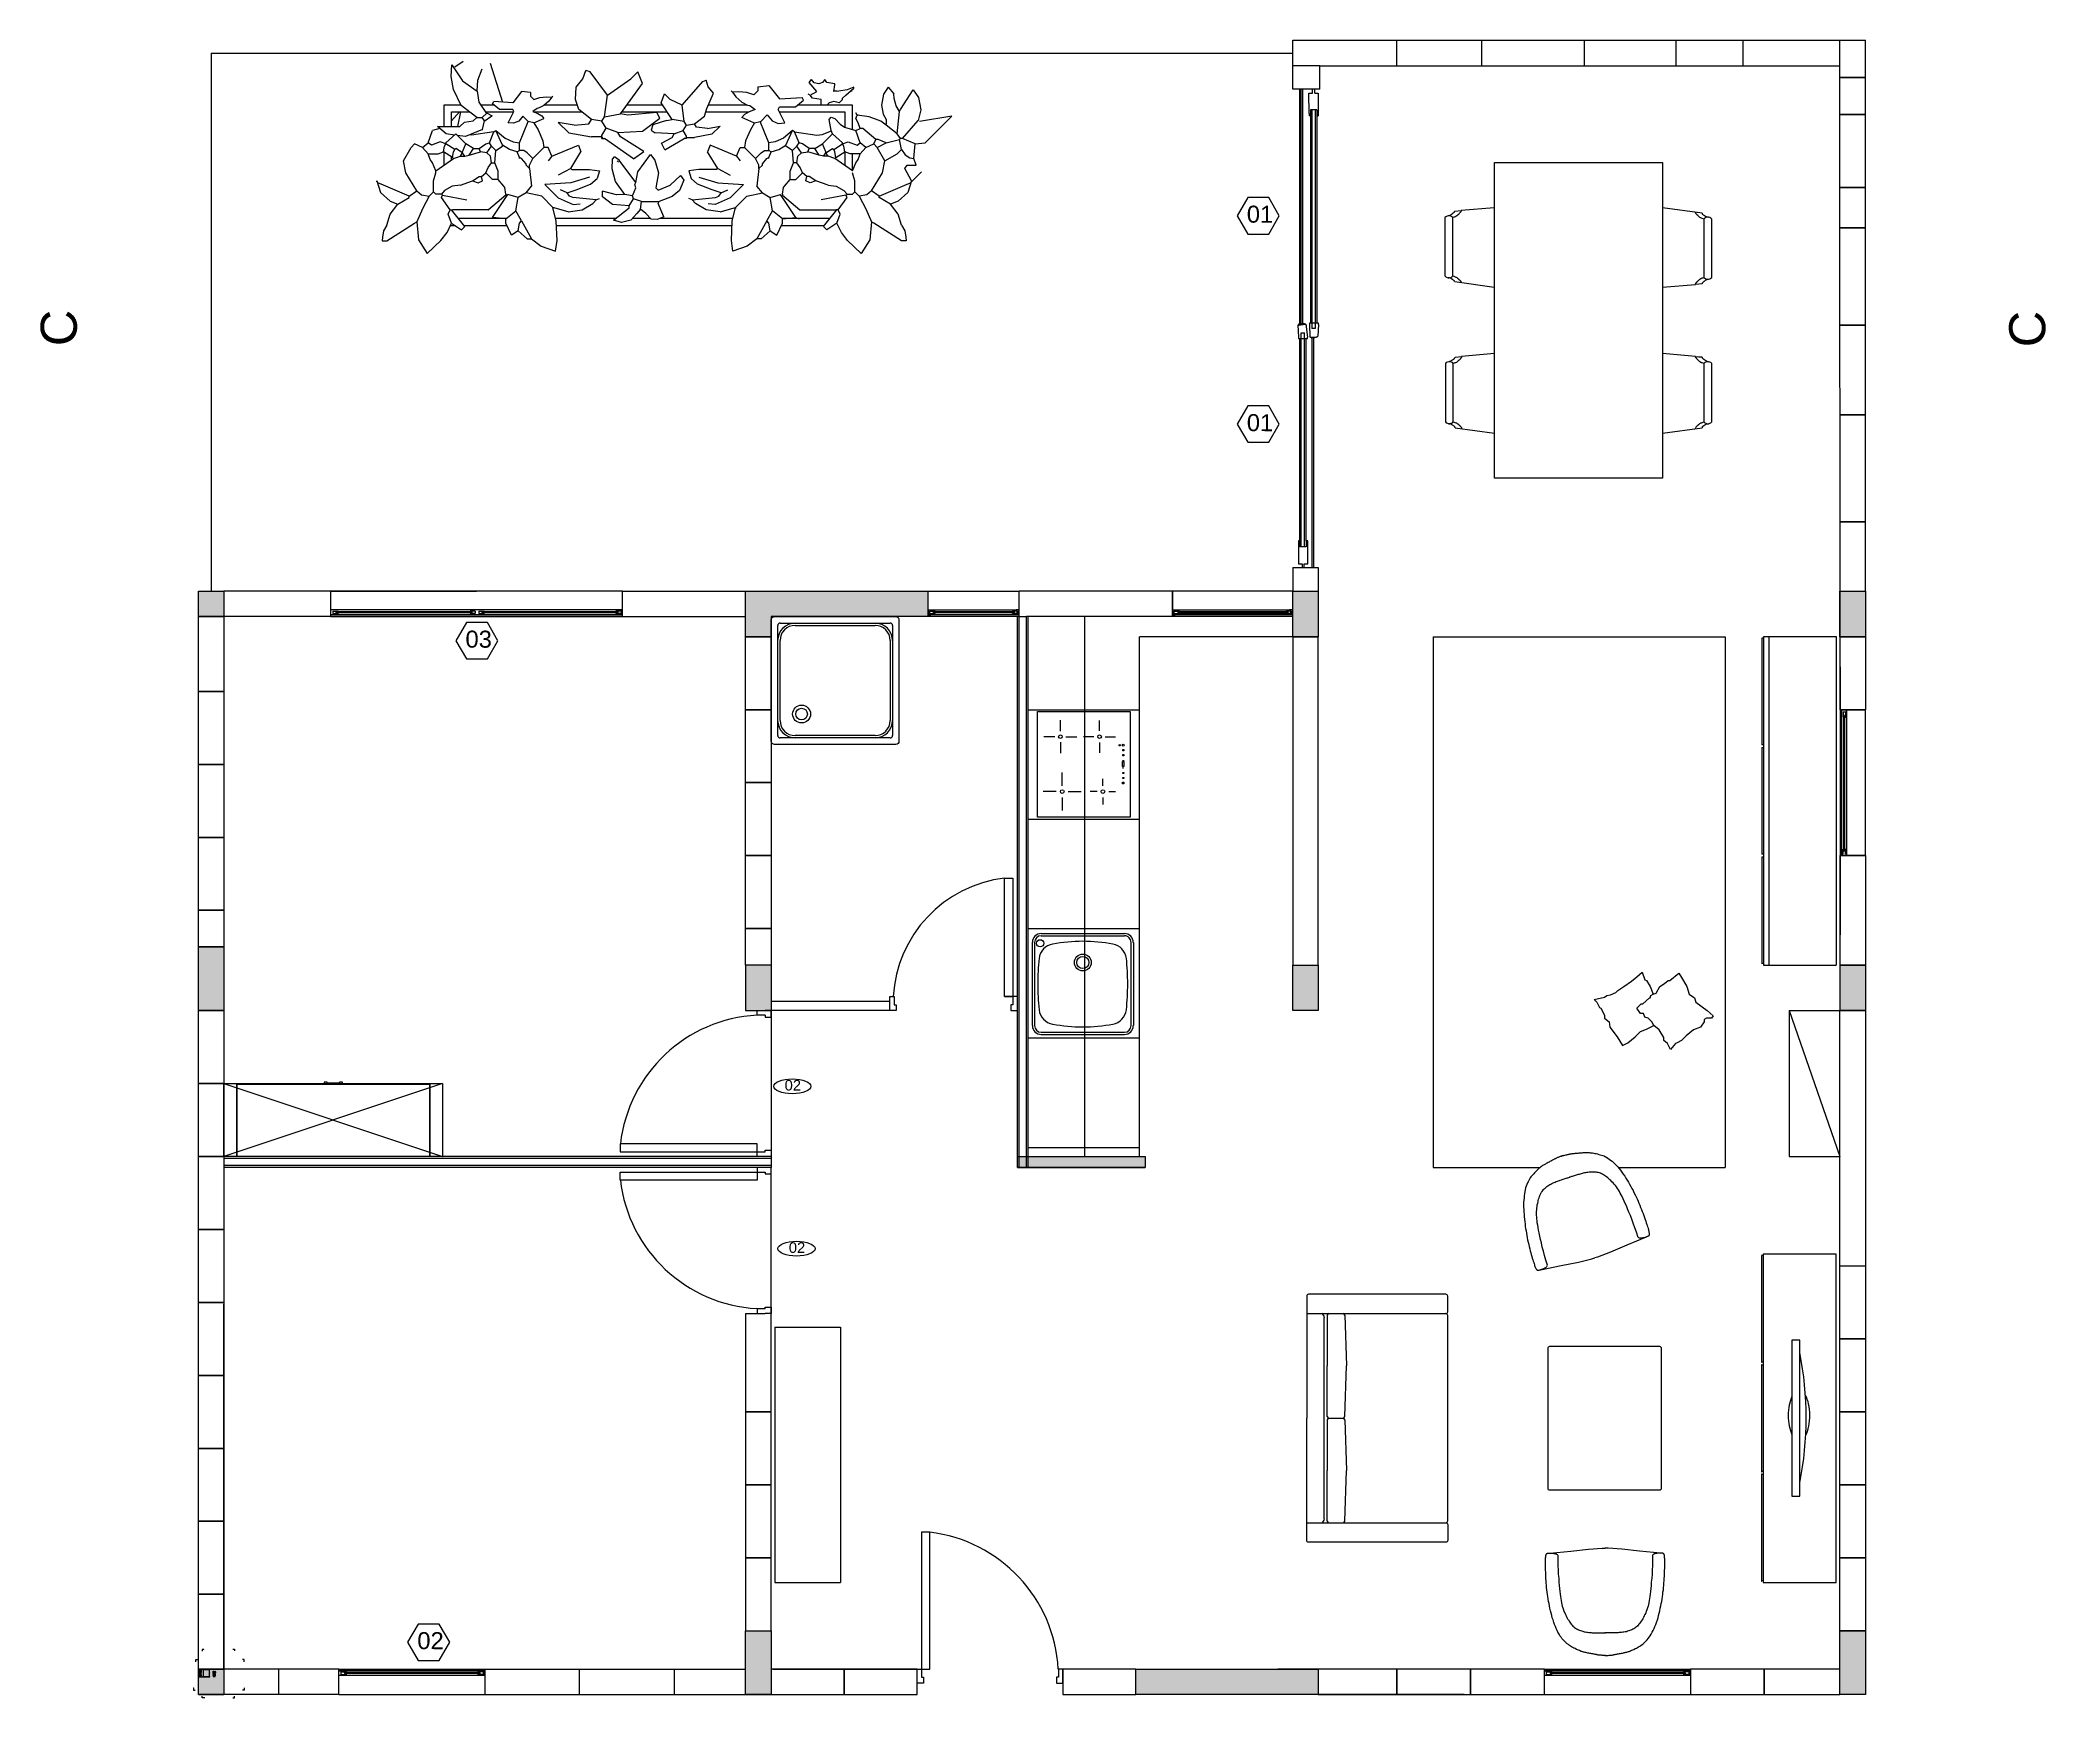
# Model space of a CAD drawing. Header units: inches. Extents: x -1721 to -596, y -6348 to -3031.
# Drawn here: x -837.43 to -826.43, y -3188.34 to -3179.25 of the extents above; entities that cross this region are included whole.
import ezdxf

# ---------------------------------------------------------------- set-up
doc = ezdxf.new("R2010")
doc.units = ezdxf.units.IN
doc.header["$MEASUREMENT"] = 0
for name, color, linetype, lineweight in [('0_Num_Penna__251', 251, 'Continuous', 18), ('0_Num_Penna__252', 252, 'Continuous', 18), ('0_Num_Penna__7', 7, 'Continuous', 18), ('A-DOOR-FULL_Num_Penna__4', 4, 'Continuous', 18), ('A-FLOR-FTPT_Num_Penna__6', 6, 'Continuous', 18), ('A-FLOR-PATT_Num_Penna__8', 8, 'Continuous', 18), ('A-FURN-BATH_Num_Penna__251', 251, 'Continuous', 18), ('A-FURN_Num_Penna__251', 251, 'Continuous', 18), ('A-FURN_Num_Penna__252', 252, 'Continuous', 18), ('A-FURN_Num_Penna__253', 253, 'Continuous', 18), ('A-FURN_Num_Penna__254', 254, 'Continuous', 18), ('A-FURN_Num_Penna__6', 6, 'Continuous', 18), ('A-FURN_Num_Penna__8', 8, 'Continuous', 18), ('A-FURN_Num_Penna__8_Num_Penna__8', 8, 'Continuous', 18), ('A-GLAZ-FULL_Num_Penna__4', 4, 'Continuous', 18), ('a-quote_Num_Penna__7', 7, 'Continuous', 18), ('A-WALL-FULL_Num_Penna__7', 7, 'Continuous', 18), ('ARREDI_salotto_Num_Penna__252', 252, 'Continuous', 18), ('IKE120015-t1_Num_Penna__251', 251, 'Continuous', 18), ('INFISSI_finissimi_Num_Penna__7', 7, 'Continuous', 18), ('Layer1_Num_Penna__7', 7, 'Continuous', 18), ('linee di sezione_Num_Penna__3', 3, 'Continuous', 18), ('piante_Num_Penna__94', 94, 'Continuous', 18)]:
    doc.layers.add(name, color=color, linetype=linetype, lineweight=lineweight)
for name, color, linetype, lineweight, true_color in [('A-FURN_Num_Penna__2', 7, 'Continuous', 18, 0x666666), ('A-WALL-FULL_Num_Penna__2', 7, 'Continuous', 18, 0x666666), ('Layer1_Num_Penna__1', 7, 'Continuous', 18, 0x636466)]:
    doc.layers.add(name, color=color, linetype=linetype, lineweight=lineweight, true_color=true_color)
doc.styles.add('GENERATED_STYLE_1', font='Arial.ttf')

msp = doc.modelspace()

# ---------------------------------------------------------------- texts
at = {"layer": '0_Num_Penna__7', "color": 7, "linetype": 'Continuous', "lineweight": 18, "char_height": 0.198, "attachment_point": 7, "rotation": 90, "style": 'GENERATED_STYLE_1'}
for insert in [(-837.222, -3180.924), (-826.429, -3180.93)]:
    msp.add_mtext('\\A1;C', dxfattribs=dict(at, insert=insert))
at = {"layer": 'linee di sezione_Num_Penna__3', "color": 3, "linetype": 'Continuous', "lineweight": 18, "char_height": 0.0932, "attachment_point": 7, "rotation": 359.8326, "style": 'GENERATED_STYLE_1'}
for s, insert in [('\\A1;01', (-830.81, -3180.248)), ('\\A1;01', (-830.81, -3181.391)), ('\\A1;03', (-835.094, -3182.578)), ('\\A1;02', (-835.358, -3188.069))]:
    msp.add_mtext(s, dxfattribs=dict(at, insert=insert))
at = {"layer": 'linee di sezione_Num_Penna__3', "color": 3, "linetype": 'Continuous', "lineweight": 18, "char_height": 0.0578, "attachment_point": 7, "style": 'GENERATED_STYLE_1'}
for insert in [(-833.344, -3185.006), (-833.321, -3185.896)]:
    msp.add_mtext('\\A1;02', dxfattribs=dict(at, insert=insert))

# ---------------------------------------------------------------- hatches: boundary and pattern name
at = {"layer": 'A-FLOR-PATT_Num_Penna__8', "linetype": 'Continuous', "lineweight": 18}
for points in [[(-836.558, -3182.267), (-836.558, -3182.407), (-836.418, -3182.407), (-836.418, -3182.267)], [(-833.558, -3182.267), (-833.558, -3182.517), (-833.418, -3182.517), (-833.418, -3182.407), (-832.558, -3182.407), (-832.558, -3182.267)], [(-830.418, -3182.267), (-830.558, -3182.267), (-830.558, -3182.517), (-830.418, -3182.517)], [(-827.418, -3182.267), (-827.558, -3182.267), (-827.558, -3182.517), (-827.418, -3182.517)], [(-835.816, -3182.37), (-835.833, -3182.37), (-835.833, -3182.397), (-835.816, -3182.397), (-835.816, -3182.394), (-835.831, -3182.394), (-835.831, -3182.373), (-835.816, -3182.373)], [(-834.25, -3182.37), (-834.25, -3182.373), (-834.236, -3182.373), (-834.236, -3182.394), (-834.25, -3182.394), (-834.25, -3182.397), (-834.233, -3182.397), (-834.233, -3182.37)], [(-832.556, -3182.394), (-832.556, -3182.37), (-832.558, -3182.37), (-832.558, -3182.397), (-832.542, -3182.397), (-832.542, -3182.394)], [(-832.061, -3182.394), (-832.075, -3182.394), (-832.075, -3182.397), (-832.058, -3182.397), (-832.058, -3182.37), (-832.061, -3182.37)], [(-831.216, -3182.394), (-831.216, -3182.37), (-831.218, -3182.37), (-831.218, -3182.397), (-831.202, -3182.397), (-831.202, -3182.394)], [(-830.561, -3182.394), (-830.575, -3182.394), (-830.575, -3182.397), (-830.558, -3182.397), (-830.558, -3182.37), (-830.561, -3182.37)], [(-827.547, -3182.933), (-827.545, -3182.933), (-827.545, -3182.919), (-827.524, -3182.919), (-827.524, -3182.933), (-827.521, -3182.933), (-827.521, -3182.917), (-827.547, -3182.917)], [(-827.547, -3183.7), (-827.547, -3183.717), (-827.521, -3183.717), (-827.521, -3183.7), (-827.524, -3183.7), (-827.524, -3183.714), (-827.545, -3183.714), (-827.545, -3183.7)], [(-836.418, -3184.217), (-836.558, -3184.217), (-836.558, -3184.567), (-836.418, -3184.567)], [(-833.418, -3184.567), (-833.418, -3184.317), (-833.558, -3184.317), (-833.558, -3184.567)], [(-830.418, -3184.317), (-830.558, -3184.317), (-830.558, -3184.567), (-830.418, -3184.567)], [(-827.417, -3184.317), (-827.557, -3184.317), (-827.557, -3184.567), (-827.417, -3184.567)], [(-833.418, -3187.967), (-833.558, -3187.967), (-833.558, -3188.317), (-833.418, -3188.317)], [(-827.558, -3188.317), (-827.418, -3188.317), (-827.418, -3187.967), (-827.558, -3187.967)], [(-836.558, -3188.177), (-836.558, -3188.317), (-836.418, -3188.317), (-836.418, -3188.177)], [(-835.772, -3188.213), (-835.772, -3188.21), (-835.786, -3188.21), (-835.786, -3188.189), (-835.772, -3188.189), (-835.772, -3188.187), (-835.788, -3188.187), (-835.788, -3188.213)], [(-835.005, -3188.213), (-834.988, -3188.213), (-834.988, -3188.187), (-835.005, -3188.187), (-835.005, -3188.189), (-834.991, -3188.189), (-834.991, -3188.21), (-835.005, -3188.21)], [(-831.418, -3188.177), (-831.418, -3188.317), (-830.418, -3188.317), (-830.418, -3188.177)], [(-829.162, -3188.213), (-829.162, -3188.21), (-829.176, -3188.21), (-829.176, -3188.189), (-829.162, -3188.189), (-829.162, -3188.187), (-829.178, -3188.187), (-829.178, -3188.213)], [(-828.395, -3188.213), (-828.378, -3188.213), (-828.378, -3188.187), (-828.395, -3188.187), (-828.395, -3188.189), (-828.381, -3188.189), (-828.381, -3188.21), (-828.395, -3188.21)]]:
    msp.add_hatch(color=8, dxfattribs=at).paths.add_polyline_path(points)
at = {"layer": 'A-FURN_Num_Penna__6', "linetype": 'Continuous', "lineweight": 0, "true_color": 0x3f003f}
msp.add_hatch(color=208, dxfattribs=at).paths.add_polyline_path([(-832.068, -3185.367), (-831.368, -3185.367), (-831.368, -3185.427), (-832.068, -3185.427)])
at = {"layer": 'a-quote_Num_Penna__7', "linetype": 'Continuous', "lineweight": 18}
for points in [[(-836.528, -3188.069), (-836.523, -3188.07), (-836.528, -3188.071)], [(-836.369, -3188.069), (-836.373, -3188.068), (-836.369, -3188.068)], [(-836.573, -3188.138), (-836.573, -3188.143), (-836.574, -3188.138)], [(-836.308, -3188.138), (-836.308, -3188.143), (-836.309, -3188.138)], [(-836.586, -3188.28), (-836.585, -3188.275), (-836.584, -3188.28)], [(-836.523, -3188.334), (-836.518, -3188.334), (-836.523, -3188.335)], [(-836.369, -3188.335), (-836.373, -3188.334), (-836.369, -3188.334)], [(-836.309, -3188.28), (-836.308, -3188.275), (-836.308, -3188.28)]]:
    msp.add_hatch(color=7, dxfattribs=at).paths.add_polyline_path(points)

# ---------------------------------------------------------------- linework, layer by layer
at = {"layer": '0_Num_Penna__251', "color": 251, "linetype": 'Continuous', "lineweight": 18}
for p, q in [((-830.385, -3187.353), (-830.385, -3186.25)), ((-829.708, -3187.365), (-829.708, -3186.238))]:
    msp.add_line(p, q, dxfattribs=at)
at = {"layer": '0_Num_Penna__251', "color": 251, "linetype": 'Continuous', "lineweight": 18, "flags": 128}
for points in [[(-829.074, -3185.362), (-829.081, -3185.364), (-829.086, -3185.366), (-829.091, -3185.367), (-829.096, -3185.369), (-829.1, -3185.37), (-829.103, -3185.372), (-829.107, -3185.373), (-829.11, -3185.375), (-829.112, -3185.376), (-829.115, -3185.377), (-829.118, -3185.379), (-829.121, -3185.38), (-829.124, -3185.382), (-829.127, -3185.383), (-829.131, -3185.385), (-829.134, -3185.387), (-829.139, -3185.39), (-829.143, -3185.392), (-829.148, -3185.395), (-829.153, -3185.397), (-829.158, -3185.4), (-829.163, -3185.403), (-829.168, -3185.405), (-829.172, -3185.408), (-829.176, -3185.41), (-829.18, -3185.413), (-829.184, -3185.415), (-829.188, -3185.417), (-829.192, -3185.42), (-829.195, -3185.422), (-829.199, -3185.425), (-829.203, -3185.429), (-829.208, -3185.432), (-829.212, -3185.437), (-829.217, -3185.441), (-829.222, -3185.446), (-829.227, -3185.451), (-829.232, -3185.456), (-829.237, -3185.461), (-829.242, -3185.467), (-829.247, -3185.473), (-829.252, -3185.478), (-829.256, -3185.484), (-829.26, -3185.491), (-829.264, -3185.498), (-829.268, -3185.505), (-829.271, -3185.512), (-829.275, -3185.521), (-829.278, -3185.529), (-829.281, -3185.539), (-829.283, -3185.549), (-829.285, -3185.559), (-829.287, -3185.571), (-829.289, -3185.582), (-829.29, -3185.594), (-829.291, -3185.606), (-829.292, -3185.619), (-829.292, -3185.632), (-829.292, -3185.645), (-829.291, -3185.658), (-829.291, -3185.671), (-829.29, -3185.685), (-829.289, -3185.698), (-829.287, -3185.711), (-829.286, -3185.724), (-829.284, -3185.737), (-829.283, -3185.75), (-829.281, -3185.762), (-829.279, -3185.775), (-829.277, -3185.787), (-829.275, -3185.8), (-829.272, -3185.812), (-829.27, -3185.824), (-829.267, -3185.837), (-829.264, -3185.849), (-829.261, -3185.861), (-829.258, -3185.873), (-829.256, -3185.884), (-829.253, -3185.895), (-829.25, -3185.905), (-829.247, -3185.915), (-829.245, -3185.924), (-829.242, -3185.933), (-829.24, -3185.94), (-829.237, -3185.948), (-829.235, -3185.954), (-829.233, -3185.96), (-829.232, -3185.965), (-829.23, -3185.97), (-829.228, -3185.974), (-829.227, -3185.978), (-829.225, -3185.981), (-829.224, -3185.983), (-829.222, -3185.985), (-829.221, -3185.987), (-829.22, -3185.988), (-829.218, -3185.989), (-829.217, -3185.99), (-829.215, -3185.99), (-829.213, -3185.99), (-829.211, -3185.99), (-829.209, -3185.99), (-829.207, -3185.99), (-829.204, -3185.989), (-829.201, -3185.988), (-829.198, -3185.987), (-829.195, -3185.986), (-829.192, -3185.985), (-829.189, -3185.984), (-829.186, -3185.983), (-829.182, -3185.981), (-829.179, -3185.98), (-829.176, -3185.978), (-829.174, -3185.977), (-829.171, -3185.975), (-829.169, -3185.973), (-829.167, -3185.971), (-829.165, -3185.969), (-829.163, -3185.966), (-829.162, -3185.963)], [(-829.078, -3185.363), (-829.071, -3185.361), (-829.066, -3185.359), (-829.061, -3185.358), (-829.056, -3185.357), (-829.052, -3185.356), (-829.048, -3185.355), (-829.045, -3185.354), (-829.041, -3185.354), (-829.038, -3185.353), (-829.035, -3185.353), (-829.032, -3185.352), (-829.029, -3185.352), (-829.026, -3185.351), (-829.022, -3185.351), (-829.018, -3185.35), (-829.014, -3185.35), (-829.009, -3185.349), (-829.004, -3185.349), (-828.998, -3185.348), (-828.993, -3185.348), (-828.987, -3185.347), (-828.981, -3185.347), (-828.976, -3185.346), (-828.971, -3185.346), (-828.966, -3185.345), (-828.961, -3185.345), (-828.957, -3185.345), (-828.953, -3185.345), (-828.948, -3185.344), (-828.944, -3185.345), (-828.939, -3185.345), (-828.933, -3185.345), (-828.928, -3185.346), (-828.922, -3185.347), (-828.915, -3185.347), (-828.908, -3185.349), (-828.901, -3185.35), (-828.894, -3185.351), (-828.887, -3185.353), (-828.88, -3185.355), (-828.872, -3185.357), (-828.865, -3185.359), (-828.858, -3185.362), (-828.851, -3185.364), (-828.844, -3185.368), (-828.837, -3185.371), (-828.83, -3185.376), (-828.823, -3185.381), (-828.815, -3185.386), (-828.807, -3185.393), (-828.8, -3185.399), (-828.792, -3185.407), (-828.784, -3185.415), (-828.776, -3185.423), (-828.768, -3185.432), (-828.761, -3185.442), (-828.753, -3185.452), (-828.746, -3185.463), (-828.738, -3185.474), (-828.731, -3185.485), (-828.724, -3185.496), (-828.717, -3185.508), (-828.711, -3185.519), (-828.705, -3185.531), (-828.698, -3185.542), (-828.692, -3185.554), (-828.687, -3185.565), (-828.681, -3185.577), (-828.676, -3185.588), (-828.67, -3185.599), (-828.665, -3185.611), (-828.66, -3185.623), (-828.655, -3185.634), (-828.651, -3185.646), (-828.646, -3185.658), (-828.642, -3185.669), (-828.637, -3185.68), (-828.633, -3185.691), (-828.629, -3185.702), (-828.626, -3185.712), (-828.623, -3185.722), (-828.62, -3185.731), (-828.617, -3185.739), (-828.614, -3185.747), (-828.612, -3185.754), (-828.61, -3185.761), (-828.608, -3185.767), (-828.607, -3185.772), (-828.606, -3185.777), (-828.605, -3185.781), (-828.604, -3185.785), (-828.604, -3185.788), (-828.603, -3185.791), (-828.603, -3185.793), (-828.604, -3185.796), (-828.604, -3185.798), (-828.605, -3185.799), (-828.606, -3185.801), (-828.607, -3185.802), (-828.608, -3185.803), (-828.61, -3185.804), (-828.612, -3185.805), (-828.614, -3185.806), (-828.616, -3185.807), (-828.619, -3185.808), (-828.622, -3185.809), (-828.625, -3185.81), (-828.628, -3185.811), (-828.632, -3185.812), (-828.635, -3185.812), (-828.639, -3185.813), (-828.642, -3185.814), (-828.645, -3185.814), (-828.649, -3185.814), (-828.652, -3185.814), (-828.655, -3185.814), (-828.657, -3185.814), (-828.66, -3185.813), (-828.663, -3185.811), (-828.665, -3185.81)], [(-829.162, -3185.963), (-829.171, -3185.936), (-829.178, -3185.91), (-829.184, -3185.886), (-829.19, -3185.863), (-829.195, -3185.841), (-829.199, -3185.822), (-829.203, -3185.803), (-829.207, -3185.786), (-829.21, -3185.771), (-829.212, -3185.756), (-829.215, -3185.743), (-829.217, -3185.731), (-829.218, -3185.72), (-829.22, -3185.709), (-829.22, -3185.699), (-829.221, -3185.689), (-829.221, -3185.679), (-829.221, -3185.669), (-829.22, -3185.659), (-829.219, -3185.65), (-829.218, -3185.641), (-829.217, -3185.632), (-829.215, -3185.623), (-829.213, -3185.615), (-829.212, -3185.608), (-829.21, -3185.6), (-829.207, -3185.593), (-829.205, -3185.587), (-829.203, -3185.58), (-829.2, -3185.574), (-829.197, -3185.569), (-829.194, -3185.563), (-829.191, -3185.558), (-829.187, -3185.553), (-829.183, -3185.548), (-829.179, -3185.544), (-829.174, -3185.54), (-829.17, -3185.536), (-829.165, -3185.532), (-829.16, -3185.528), (-829.154, -3185.524), (-829.148, -3185.521), (-829.143, -3185.518), (-829.137, -3185.515), (-829.131, -3185.512), (-829.125, -3185.509), (-829.119, -3185.507), (-829.113, -3185.504), (-829.107, -3185.502), (-829.101, -3185.5), (-829.096, -3185.498), (-829.091, -3185.496), (-829.085, -3185.495), (-829.08, -3185.493), (-829.075, -3185.491), (-829.069, -3185.489), (-829.064, -3185.488), (-829.058, -3185.486), (-829.053, -3185.484), (-829.049, -3185.483), (-829.045, -3185.482), (-829.041, -3185.481), (-829.039, -3185.48), (-829.038, -3185.48)], [(-828.665, -3185.81), (-828.674, -3185.782), (-828.683, -3185.757), (-828.691, -3185.733), (-828.699, -3185.711), (-828.707, -3185.691), (-828.715, -3185.672), (-828.722, -3185.654), (-828.729, -3185.638), (-828.735, -3185.624), (-828.741, -3185.611), (-828.746, -3185.598), (-828.751, -3185.587), (-828.757, -3185.577), (-828.762, -3185.567), (-828.767, -3185.558), (-828.772, -3185.55), (-828.778, -3185.542), (-828.783, -3185.534), (-828.789, -3185.526), (-828.795, -3185.519), (-828.802, -3185.512), (-828.808, -3185.505), (-828.814, -3185.499), (-828.82, -3185.494), (-828.826, -3185.488), (-828.831, -3185.483), (-828.837, -3185.479), (-828.843, -3185.474), (-828.848, -3185.471), (-828.854, -3185.467), (-828.859, -3185.464), (-828.865, -3185.461), (-828.871, -3185.459), (-828.877, -3185.457), (-828.883, -3185.455), (-828.889, -3185.454), (-828.895, -3185.453), (-828.901, -3185.452), (-828.907, -3185.452), (-828.913, -3185.452), (-828.92, -3185.452), (-828.927, -3185.452), (-828.933, -3185.453), (-828.94, -3185.454), (-828.947, -3185.455), (-828.953, -3185.456), (-828.959, -3185.457), (-828.966, -3185.459), (-828.971, -3185.46), (-828.977, -3185.462), (-828.983, -3185.463), (-828.988, -3185.465), (-828.994, -3185.466), (-828.999, -3185.468), (-829.004, -3185.469), (-829.01, -3185.471), (-829.015, -3185.473), (-829.021, -3185.474), (-829.026, -3185.476), (-829.03, -3185.477), (-829.034, -3185.479), (-829.038, -3185.48), (-829.04, -3185.48), (-829.041, -3185.481)], [(-828.621, -3185.809), (-828.727, -3185.853), (-828.816, -3185.892), (-828.887, -3185.918), (-828.902, -3185.923)], [(-829.2, -3185.988), (-829.087, -3185.964), (-828.991, -3185.947), (-828.918, -3185.928), (-828.902, -3185.923)], [(-829.718, -3186.122), (-830.471, -3186.122)], [(-829.718, -3187.482), (-830.471, -3187.482)], [(-828.843, -3188.102), (-828.85, -3188.102), (-828.856, -3188.102), (-828.861, -3188.102), (-828.866, -3188.101), (-828.87, -3188.101), (-828.874, -3188.101), (-828.878, -3188.1), (-828.881, -3188.1), (-828.884, -3188.1), (-828.887, -3188.099), (-828.89, -3188.099), (-828.893, -3188.098), (-828.897, -3188.098), (-828.9, -3188.097), (-828.904, -3188.096), (-828.908, -3188.095), (-828.913, -3188.094), (-828.918, -3188.093), (-828.924, -3188.092), (-828.929, -3188.091), (-828.935, -3188.09), (-828.94, -3188.089), (-828.946, -3188.088), (-828.951, -3188.087), (-828.955, -3188.086), (-828.96, -3188.085), (-828.964, -3188.084), (-828.968, -3188.082), (-828.973, -3188.081), (-828.977, -3188.08), (-828.981, -3188.078), (-828.986, -3188.076), (-828.992, -3188.074), (-828.997, -3188.071), (-829.003, -3188.069), (-829.01, -3188.065), (-829.016, -3188.062), (-829.022, -3188.059), (-829.029, -3188.055), (-829.035, -3188.051), (-829.041, -3188.047), (-829.047, -3188.043), (-829.053, -3188.038), (-829.059, -3188.034), (-829.065, -3188.028), (-829.07, -3188.023), (-829.076, -3188.016), (-829.082, -3188.009), (-829.087, -3188.002), (-829.093, -3187.994), (-829.098, -3187.985), (-829.104, -3187.975), (-829.109, -3187.966), (-829.114, -3187.955), (-829.118, -3187.944), (-829.123, -3187.932), (-829.127, -3187.921), (-829.131, -3187.908), (-829.135, -3187.896), (-829.138, -3187.883), (-829.142, -3187.87), (-829.145, -3187.857), (-829.148, -3187.844), (-829.15, -3187.831), (-829.153, -3187.818), (-829.155, -3187.806), (-829.157, -3187.793), (-829.159, -3187.78), (-829.161, -3187.768), (-829.163, -3187.755), (-829.164, -3187.743), (-829.166, -3187.73), (-829.167, -3187.718), (-829.168, -3187.705), (-829.169, -3187.693), (-829.17, -3187.68), (-829.17, -3187.668), (-829.171, -3187.657), (-829.171, -3187.645), (-829.172, -3187.635), (-829.172, -3187.625), (-829.172, -3187.615), (-829.172, -3187.606), (-829.172, -3187.598), (-829.172, -3187.59), (-829.172, -3187.584), (-829.172, -3187.577), (-829.172, -3187.572), (-829.172, -3187.567), (-829.171, -3187.562), (-829.171, -3187.559), (-829.171, -3187.555), (-829.17, -3187.553), (-829.169, -3187.55), (-829.168, -3187.548), (-829.167, -3187.547), (-829.166, -3187.545), (-829.165, -3187.544), (-829.163, -3187.543), (-829.162, -3187.542), (-829.16, -3187.542), (-829.158, -3187.542), (-829.155, -3187.541), (-829.153, -3187.541), (-829.15, -3187.541), (-829.147, -3187.541), (-829.144, -3187.541), (-829.14, -3187.541), (-829.137, -3187.542), (-829.133, -3187.542), (-829.13, -3187.542), (-829.126, -3187.543), (-829.123, -3187.543), (-829.12, -3187.544), (-829.117, -3187.545), (-829.114, -3187.546), (-829.112, -3187.547), (-829.109, -3187.549), (-829.107, -3187.551), (-829.105, -3187.553)], [(-829.148, -3187.541), (-829.034, -3187.53), (-828.937, -3187.519), (-828.861, -3187.515), (-828.845, -3187.515)], [(-829.105, -3187.553), (-829.105, -3187.582), (-829.104, -3187.609), (-829.103, -3187.634), (-829.102, -3187.657), (-829.1, -3187.679), (-829.099, -3187.7), (-829.097, -3187.718), (-829.095, -3187.736), (-829.094, -3187.751), (-829.092, -3187.766), (-829.09, -3187.779), (-829.089, -3187.791), (-829.087, -3187.802), (-829.085, -3187.813), (-829.083, -3187.823), (-829.08, -3187.833), (-829.077, -3187.842), (-829.074, -3187.852), (-829.071, -3187.861), (-829.067, -3187.869), (-829.063, -3187.878), (-829.059, -3187.886), (-829.055, -3187.894), (-829.051, -3187.901), (-829.047, -3187.908), (-829.043, -3187.914), (-829.039, -3187.92), (-829.035, -3187.926), (-829.031, -3187.931), (-829.026, -3187.936), (-829.022, -3187.941), (-829.017, -3187.945), (-829.013, -3187.949), (-829.008, -3187.953), (-829.003, -3187.956), (-828.997, -3187.959), (-828.992, -3187.962), (-828.986, -3187.964), (-828.98, -3187.966), (-828.974, -3187.968), (-828.968, -3187.97), (-828.961, -3187.972), (-828.955, -3187.973), (-828.948, -3187.974), (-828.942, -3187.975), (-828.935, -3187.976), (-828.929, -3187.977), (-828.922, -3187.977), (-828.916, -3187.978), (-828.91, -3187.978), (-828.904, -3187.978), (-828.899, -3187.978), (-828.893, -3187.978), (-828.887, -3187.978), (-828.882, -3187.978), (-828.876, -3187.978), (-828.871, -3187.978), (-828.865, -3187.979), (-828.86, -3187.979), (-828.855, -3187.979), (-828.85, -3187.979), (-828.847, -3187.979), (-828.845, -3187.978), (-828.843, -3187.978)], [(-828.847, -3188.102), (-828.84, -3188.102), (-828.834, -3188.102), (-828.829, -3188.102), (-828.824, -3188.101), (-828.82, -3188.101), (-828.816, -3188.101), (-828.813, -3188.1), (-828.809, -3188.1), (-828.806, -3188.1), (-828.803, -3188.099), (-828.8, -3188.099), (-828.797, -3188.098), (-828.794, -3188.098), (-828.79, -3188.097), (-828.786, -3188.096), (-828.782, -3188.095), (-828.777, -3188.094), (-828.772, -3188.093), (-828.767, -3188.092), (-828.761, -3188.091), (-828.756, -3188.09), (-828.75, -3188.089), (-828.745, -3188.088), (-828.74, -3188.087), (-828.735, -3188.086), (-828.731, -3188.085), (-828.726, -3188.084), (-828.722, -3188.082), (-828.718, -3188.081), (-828.713, -3188.08), (-828.709, -3188.078), (-828.704, -3188.076), (-828.699, -3188.074), (-828.693, -3188.071), (-828.687, -3188.069), (-828.681, -3188.065), (-828.674, -3188.062), (-828.668, -3188.059), (-828.662, -3188.055), (-828.655, -3188.051), (-828.649, -3188.047), (-828.643, -3188.043), (-828.637, -3188.038), (-828.631, -3188.034), (-828.626, -3188.028), (-828.62, -3188.023), (-828.614, -3188.016), (-828.609, -3188.009), (-828.603, -3188.002), (-828.598, -3187.994), (-828.592, -3187.985), (-828.587, -3187.975), (-828.582, -3187.966), (-828.577, -3187.955), (-828.572, -3187.944), (-828.567, -3187.932), (-828.563, -3187.921), (-828.559, -3187.908), (-828.555, -3187.896), (-828.552, -3187.883), (-828.549, -3187.87), (-828.546, -3187.857), (-828.543, -3187.844), (-828.54, -3187.831), (-828.538, -3187.818), (-828.535, -3187.806), (-828.533, -3187.793), (-828.531, -3187.78), (-828.529, -3187.768), (-828.528, -3187.755), (-828.526, -3187.743), (-828.525, -3187.73), (-828.524, -3187.718), (-828.523, -3187.705), (-828.522, -3187.693), (-828.521, -3187.68), (-828.52, -3187.668), (-828.52, -3187.657), (-828.519, -3187.645), (-828.519, -3187.635), (-828.518, -3187.625), (-828.518, -3187.615), (-828.518, -3187.606), (-828.518, -3187.598), (-828.518, -3187.59), (-828.518, -3187.584), (-828.518, -3187.577), (-828.518, -3187.572), (-828.519, -3187.567), (-828.519, -3187.562), (-828.519, -3187.559), (-828.52, -3187.555), (-828.52, -3187.553), (-828.521, -3187.55), (-828.522, -3187.548), (-828.523, -3187.547), (-828.524, -3187.545), (-828.525, -3187.544), (-828.527, -3187.543), (-828.529, -3187.542), (-828.53, -3187.542), (-828.533, -3187.542), (-828.535, -3187.541), (-828.538, -3187.541), (-828.54, -3187.541), (-828.543, -3187.541), (-828.547, -3187.541), (-828.55, -3187.541), (-828.554, -3187.542), (-828.557, -3187.542), (-828.561, -3187.542), (-828.564, -3187.543), (-828.567, -3187.543), (-828.57, -3187.544), (-828.573, -3187.545), (-828.576, -3187.546), (-828.579, -3187.547), (-828.581, -3187.549), (-828.583, -3187.551), (-828.585, -3187.553)], [(-828.585, -3187.553), (-828.585, -3187.582), (-828.586, -3187.609), (-828.587, -3187.634), (-828.588, -3187.657), (-828.59, -3187.679), (-828.592, -3187.7), (-828.593, -3187.718), (-828.595, -3187.736), (-828.597, -3187.751), (-828.598, -3187.766), (-828.6, -3187.779), (-828.602, -3187.791), (-828.603, -3187.802), (-828.606, -3187.813), (-828.608, -3187.823), (-828.61, -3187.833), (-828.613, -3187.842), (-828.616, -3187.852), (-828.62, -3187.861), (-828.623, -3187.869), (-828.627, -3187.878), (-828.631, -3187.886), (-828.635, -3187.894), (-828.639, -3187.901), (-828.643, -3187.908), (-828.647, -3187.914), (-828.651, -3187.92), (-828.655, -3187.926), (-828.66, -3187.931), (-828.664, -3187.936), (-828.668, -3187.941), (-828.673, -3187.945), (-828.678, -3187.949), (-828.683, -3187.953), (-828.688, -3187.956), (-828.693, -3187.959), (-828.699, -3187.962), (-828.704, -3187.964), (-828.71, -3187.966), (-828.716, -3187.968), (-828.723, -3187.97), (-828.729, -3187.972), (-828.736, -3187.973), (-828.742, -3187.974), (-828.749, -3187.975), (-828.755, -3187.976), (-828.762, -3187.977), (-828.768, -3187.977), (-828.774, -3187.978), (-828.78, -3187.978), (-828.786, -3187.978), (-828.792, -3187.978), (-828.797, -3187.978), (-828.803, -3187.978), (-828.809, -3187.978), (-828.814, -3187.978), (-828.82, -3187.978), (-828.825, -3187.979), (-828.831, -3187.979), (-828.836, -3187.979), (-828.84, -3187.979), (-828.843, -3187.979), (-828.846, -3187.978), (-828.847, -3187.978)], [(-828.542, -3187.541), (-828.657, -3187.53), (-828.753, -3187.519), (-828.829, -3187.515), (-828.845, -3187.515)]]:
    msp.add_lwpolyline(points, dxfattribs=at)
for points in [[(-830.481, -3186.228), (-829.718, -3186.228, 0.414214), (-829.708, -3186.218), (-829.708, -3186.132, 0.414214), (-829.718, -3186.122), (-830.471, -3186.122, 0.414214), (-830.481, -3186.132), (-830.481, -3186.802)], [(-830.481, -3187.375), (-829.718, -3187.375, -0.414214), (-829.708, -3187.385), (-829.708, -3187.472, -0.414214), (-829.718, -3187.482), (-830.471, -3187.482, -0.414214), (-830.481, -3187.472), (-830.481, -3186.802)]]:
    msp.add_lwpolyline(points, format="xyb", dxfattribs=at)
msp.add_lwpolyline([(-828.538, -3186.417), (-828.538, -3187.187, -0.414214), (-828.548, -3187.197), (-829.148, -3187.197, -0.414214), (-829.158, -3187.187), (-829.158, -3186.417, -0.414214), (-829.148, -3186.407), (-828.548, -3186.407, -0.414214)], format="xyb", close=True, dxfattribs=at)
at = {"layer": '0_Num_Penna__251', "color": 251, "linetype": 'Continuous', "lineweight": 18}
for centre, radius, start, end in [((-830.412, -3186.251), 0.0273, 3.9052, 58.5596), ((-830.355, -3186.242), 0.0154, 113.0433, 160.9625), ((-830.287, -3186.242), 0.0154, 19.0375, 66.9567), ((-829.718, -3186.238), 0.01, 0, 90), ((-830.355, -3186.788), 0.0154, 199.0375, 246.9567), ((-830.355, -3186.816), 0.0154, 113.0433, 160.9625), ((-830.287, -3186.788), 0.0154, 293.0433, 340.9625), ((-830.287, -3186.816), 0.0154, 19.0375, 66.9567), ((-830.412, -3187.352), 0.0273, 301.4404, 356.0948), ((-830.355, -3187.361), 0.0154, 199.0375, 246.9567), ((-830.287, -3187.361), 0.0154, 293.0433, 340.9625), ((-829.718, -3187.365), 0.01, 270, 0)]:
    msp.add_arc(centre, radius, start, end, dxfattribs=at)
at = {"layer": '0_Num_Penna__252', "color": 252, "linetype": 'Continuous', "lineweight": 18}
for p, q in [((-830.37, -3186.237), (-830.37, -3186.515)), ((-830.37, -3186.793), (-830.37, -3186.515)), ((-830.37, -3186.811), (-830.37, -3187.089)), ((-830.37, -3187.366), (-830.37, -3187.089))]:
    msp.add_line(p, q, dxfattribs=at)
at = {"layer": '0_Num_Penna__7', "color": 7, "linetype": 'Continuous', "lineweight": 18}
for p, q in [((-829.719, -3186.228), (-829.718, -3186.228)), ((-829.719, -3187.375), (-829.718, -3187.375))]:
    msp.add_line(p, q, dxfattribs=at)
at = {"layer": 'A-DOOR-FULL_Num_Penna__4', "color": 4, "linetype": 'Continuous', "lineweight": 18}
for p, q in [((-832.138, -3184.49), (-832.138, -3183.84)), ((-832.138, -3183.84), (-832.093, -3183.84)), ((-832.093, -3183.84), (-832.093, -3184.49)), ((-832.138, -3184.49), (-832.093, -3184.49))]:
    msp.add_line(p, q, dxfattribs=at)
at = {"layer": 'A-DOOR-FULL_Num_Penna__4', "color": 4, "linetype": 'Continuous', "lineweight": 18, "flags": 128}
for points in [[(-834.245, -3185.342), (-833.495, -3185.342), (-833.495, -3185.297), (-834.245, -3185.297)], [(-834.245, -3185.452), (-833.495, -3185.452), (-833.495, -3185.497), (-834.245, -3185.497)], [(-832.593, -3187.427), (-832.593, -3188.177), (-832.548, -3188.177), (-832.548, -3187.427)]]:
    msp.add_lwpolyline(points, close=True, dxfattribs=at)
at = {"layer": 'A-DOOR-FULL_Num_Penna__4', "color": 4, "linetype": 'Continuous', "lineweight": 18}
for centre, radius, start, end in [((-832.054, -3184.531), 0.696, 96.9328, 176.6102), ((-833.452, -3185.389), 0.798, 93.0933, 173.3637), ((-833.452, -3185.404), 0.798, 186.6363, 266.9067), ((-832.641, -3188.22), 0.798, 3.0933, 83.3637)]:
    msp.add_arc(centre, radius, start, end, dxfattribs=at)
at = {"layer": 'A-FLOR-FTPT_Num_Penna__6', "color": 6, "linetype": 'Continuous', "lineweight": 18}
for q in [(-830.558, -3179.317), (-836.488, -3182.267)]:
    msp.add_line((-836.488, -3179.317), q, dxfattribs=at)
at = {"layer": 'A-FURN-BATH_Num_Penna__251', "color": 251, "linetype": 'Continuous', "lineweight": 18}
for p, q in [((-831.937, -3184.144), (-831.481, -3184.144)), ((-831.937, -3184.157), (-831.481, -3184.157)), ((-831.986, -3184.192), (-831.986, -3184.649)), ((-831.974, -3184.192), (-831.974, -3184.649)), ((-831.445, -3184.191), (-831.445, -3184.649)), ((-831.432, -3184.193), (-831.432, -3184.649)), ((-832.008, -3184.717), (-831.398, -3184.717)), ((-831.937, -3184.686), (-831.481, -3184.686)), ((-831.937, -3184.698), (-831.481, -3184.698))]:
    msp.add_line(p, q, dxfattribs=at)
for centre, radius in [((-831.943, -3184.198), 0.0198), ((-831.709, -3184.303), 0.0464), ((-831.709, -3184.303), 0.0336)]:
    msp.add_circle(centre, radius, dxfattribs=at)
for centre, radius, start, end in [((-831.937, -3184.193), 0.0488, 90.0019, 180.0019), ((-831.937, -3184.193), 0.0366, 90.0019, 180.0019), ((-831.481, -3184.193), 0.0488, 0.0019, 90.0019), ((-831.481, -3184.193), 0.0366, 0.0019, 90.0019), ((-830.591, -3184.421), 1.365, 174.0822, 180.001), ((-831.858, -3184.292), 0.0915, 100.3812, 172.77), ((-831.709, -3185.102), 0.915, 90, 100.3812), ((-831.709, -3185.102), 0.915, 79.6188, 90), ((-831.561, -3184.292), 0.0915, 7.23, 79.6188), ((-832.828, -3184.421), 1.365, 359.999, 5.9178), ((-830.591, -3184.421), 1.365, 179.999, 185.9178), ((-832.828, -3184.421), 1.365, 354.0822, 0.001), ((-831.858, -3184.551), 0.0915, 187.23, 259.6188), ((-831.561, -3184.551), 0.0915, 280.3812, 352.77), ((-831.937, -3184.649), 0.0488, 180, 270), ((-831.937, -3184.649), 0.0366, 180, 270), ((-831.709, -3183.741), 0.915, 259.6188, 270), ((-831.709, -3183.741), 0.915, 270, 280.3812), ((-831.481, -3184.649), 0.0488, 270, 0), ((-831.481, -3184.649), 0.0366, 270, 0)]:
    msp.add_arc(centre, radius, start, end, dxfattribs=at)
at = {"layer": 'A-FURN_Num_Penna__2', "color": 251, "linetype": 'Continuous', "lineweight": 18, "true_color": 0x666666, "flags": 128}
msp.add_lwpolyline([(-832.068, -3185.367), (-831.368, -3185.367), (-831.368, -3185.427), (-832.068, -3185.427)], close=True, dxfattribs=at)
at = {"layer": 'A-FURN_Num_Penna__251', "color": 251, "linetype": 'Continuous', "lineweight": 18}
for p, q in [((-831.398, -3185.367), (-831.398, -3182.517)), ((-830.558, -3182.517), (-831.398, -3182.517)), ((-827.948, -3182.517), (-827.948, -3184.317)), ((-827.557, -3182.682), (-827.557, -3184.152)), ((-831.957, -3183.507), (-831.957, -3182.927)), ((-831.957, -3182.927), (-831.45, -3182.927)), ((-831.45, -3182.927), (-831.45, -3183.507)), ((-831.862, -3183.065), (-831.922, -3183.065)), ((-831.832, -3183.035), (-831.832, -3182.975)), ((-831.802, -3183.065), (-831.742, -3183.065)), ((-831.649, -3183.065), (-831.705, -3183.065)), ((-831.617, -3183.033), (-831.617, -3182.977)), ((-831.586, -3183.065), (-831.529, -3183.065)), ((-831.832, -3183.095), (-831.832, -3183.155)), ((-831.617, -3183.097), (-831.617, -3183.153)), ((-831.49, -3183.142), (-831.49, -3183.136)), ((-831.49, -3183.136), (-831.484, -3183.136)), ((-831.484, -3183.142), (-831.49, -3183.142)), ((-831.49, -3183.17), (-831.49, -3183.163)), ((-831.49, -3183.163), (-831.484, -3183.163)), ((-831.484, -3183.17), (-831.49, -3183.17)), ((-831.484, -3183.136), (-831.484, -3183.142)), ((-831.484, -3183.163), (-831.484, -3183.17)), ((-831.822, -3183.334), (-831.822, -3183.262)), ((-831.599, -3183.334), (-831.599, -3183.297)), ((-831.491, -3183.196), (-831.483, -3183.196)), ((-831.491, -3183.228), (-831.491, -3183.202)), ((-831.491, -3183.202), (-831.484, -3183.202)), ((-831.484, -3183.228), (-831.491, -3183.228)), ((-831.49, -3183.267), (-831.49, -3183.261)), ((-831.49, -3183.261), (-831.484, -3183.261)), ((-831.484, -3183.267), (-831.49, -3183.267)), ((-831.49, -3183.295), (-831.49, -3183.288)), ((-831.49, -3183.288), (-831.484, -3183.288)), ((-831.484, -3183.295), (-831.49, -3183.295)), ((-831.488, -3183.239), (-831.488, -3183.231)), ((-831.487, -3183.2), (-831.487, -3183.193)), ((-831.484, -3183.202), (-831.484, -3183.228)), ((-831.484, -3183.261), (-831.484, -3183.267)), ((-831.484, -3183.288), (-831.484, -3183.295)), ((-831.855, -3183.366), (-831.926, -3183.366)), ((-831.822, -3183.399), (-831.822, -3183.47)), ((-831.789, -3183.366), (-831.718, -3183.366)), ((-831.631, -3183.366), (-831.668, -3183.366)), ((-831.599, -3183.398), (-831.599, -3183.436)), ((-831.566, -3183.366), (-831.529, -3183.366)), ((-831.45, -3183.507), (-831.957, -3183.507)), ((-832.008, -3184.117), (-831.398, -3184.117)), ((-827.837, -3184.567), (-827.557, -3184.567)), ((-827.837, -3184.567), (-827.837, -3185.367)), ((-827.837, -3184.567), (-827.558, -3185.367)), ((-832.008, -3185.317), (-831.398, -3185.317)), ((-827.837, -3185.367), (-827.558, -3185.367)), ((-833.398, -3186.302), (-833.398, -3187.702)), ((-833.398, -3186.302), (-833.038, -3186.302)), ((-833.038, -3186.302), (-833.038, -3187.702)), ((-833.398, -3187.702), (-833.038, -3187.702))]:
    msp.add_line(p, q, dxfattribs=at)
at = {"layer": 'A-FURN_Num_Penna__251', "color": 251, "linetype": 'Continuous', "lineweight": 18, "flags": 128}
for points in [[(-830.273, -3186.237), (-830.263, -3186.515)], [(-830.273, -3186.793), (-830.263, -3186.515)], [(-830.273, -3186.811), (-830.263, -3187.089)], [(-830.273, -3187.366), (-830.263, -3187.089)]]:
    msp.add_lwpolyline(points, dxfattribs=at)
at = {"layer": 'A-FURN_Num_Penna__251', "color": 251, "linetype": 'Continuous', "lineweight": 18}
for centre, radius in [((-831.832, -3183.065), 0.0101), ((-831.617, -3183.065), 0.0101), ((-831.507, -3183.112), 0.00389), ((-831.487, -3183.112), 0.00521), ((-831.822, -3183.366), 0.0101), ((-831.599, -3183.366), 0.0101), ((-831.487, -3183.319), 0.00521)]:
    msp.add_circle(centre, radius, dxfattribs=at)
at = {"layer": 'A-FURN_Num_Penna__252', "color": 252, "linetype": 'Continuous', "lineweight": 18}
for p, q in [((-831.698, -3185.367), (-831.698, -3182.407)), ((-832.008, -3182.917), (-831.398, -3182.917)), ((-832.008, -3183.517), (-831.398, -3183.517)), ((-830.361, -3186.802), (-830.281, -3186.802))]:
    msp.add_line(p, q, dxfattribs=at)
at = {"layer": 'A-FURN_Num_Penna__253', "color": 253, "linetype": 'Continuous', "lineweight": 18}
for p, q in [((-829.788, -3182.517), (-829.788, -3185.427)), ((-829.788, -3182.517), (-828.188, -3182.517)), ((-828.188, -3182.517), (-828.188, -3185.427)), ((-829.788, -3185.427), (-829.201, -3185.427)), ((-828.773, -3185.427), (-828.188, -3185.427))]:
    msp.add_line(p, q, dxfattribs=at)
at = {"layer": 'A-FURN_Num_Penna__254', "color": 254, "linetype": 'Continuous', "lineweight": 18}
for p, q in [((-830.418, -3182.517), (-830.558, -3182.517)), ((-830.558, -3182.517), (-830.558, -3184.318)), ((-830.418, -3184.318), (-830.418, -3182.517)), ((-830.558, -3184.318), (-830.418, -3184.318))]:
    msp.add_line(p, q, dxfattribs=at)
at = {"layer": 'A-FURN_Num_Penna__6', "color": 6, "linetype": 'Continuous', "lineweight": 18}
for p, q in [((-830.418, -3184.318), (-830.418, -3184.317)), ((-832.008, -3184.717), (-831.398, -3184.717)), ((-833.418, -3185.367), (-833.418, -3185.367)), ((-832.068, -3185.367), (-831.368, -3185.367)), ((-831.368, -3185.367), (-831.368, -3185.427)), ((-833.418, -3185.427), (-833.418, -3185.427)), ((-832.068, -3185.427), (-831.368, -3185.427)), ((-832.008, -3185.397), (-832.008, -3185.397))]:
    msp.add_line(p, q, dxfattribs=at)
at = {"layer": 'A-FURN_Num_Penna__8', "color": 8, "linetype": 'Continuous', "lineweight": 18}
for p, q in [((-829.7, -3180.208), (-829.706, -3180.209)), ((-829.699, -3180.209), (-829.706, -3180.209)), ((-829.692, -3180.211), (-829.699, -3180.209)), ((-829.68, -3180.219), (-829.686, -3180.214)), ((-829.67, -3180.184), (-829.635, -3180.181)), ((-829.67, -3180.184), (-829.67, -3180.184)), ((-829.454, -3180.165), (-829.635, -3180.181)), ((-828.314, -3180.195), (-828.531, -3180.165)), ((-828.314, -3180.195), (-828.314, -3180.195)), ((-828.293, -3180.219), (-828.299, -3180.222)), ((-828.286, -3180.217), (-828.293, -3180.219)), ((-829.724, -3180.219), (-829.724, -3180.539)), ((-829.68, -3180.539), (-829.68, -3180.219)), ((-828.299, -3180.222), (-828.304, -3180.227)), ((-828.304, -3180.227), (-828.304, -3180.547)), ((-828.26, -3180.547), (-828.26, -3180.227)), ((-829.699, -3180.549), (-829.692, -3180.547)), ((-829.692, -3180.547), (-829.686, -3180.544)), ((-829.686, -3180.544), (-829.68, -3180.539)), ((-828.304, -3180.547), (-828.299, -3180.551)), ((-829.67, -3180.57), (-829.67, -3180.57)), ((-829.67, -3180.57), (-829.454, -3180.601)), ((-828.531, -3180.601), (-828.349, -3180.585)), ((-828.314, -3180.582), (-828.349, -3180.585)), ((-828.314, -3180.582), (-828.314, -3180.582)), ((-828.293, -3180.555), (-828.286, -3180.557)), ((-828.286, -3180.557), (-828.279, -3180.557)), ((-828.284, -3180.558), (-828.279, -3180.557)), ((-829.668, -3180.984), (-829.633, -3180.981)), ((-829.668, -3180.984), (-829.668, -3180.984)), ((-829.451, -3180.965), (-829.633, -3180.981)), ((-828.349, -3180.981), (-828.531, -3180.965)), ((-828.349, -3180.981), (-828.314, -3180.984)), ((-828.314, -3180.984), (-828.338, -3180.982)), ((-828.314, -3180.984), (-828.314, -3180.984)), ((-829.721, -3181.019), (-829.721, -3181.339)), ((-829.698, -3181.008), (-829.703, -3181.009)), ((-829.696, -3181.009), (-829.703, -3181.009)), ((-829.689, -3181.011), (-829.696, -3181.009)), ((-829.678, -3181.019), (-829.683, -3181.014)), ((-829.678, -3181.339), (-829.678, -3181.019)), ((-828.299, -3181.014), (-828.304, -3181.019)), ((-828.304, -3181.019), (-828.304, -3181.339)), ((-828.293, -3181.011), (-828.299, -3181.014)), ((-828.286, -3181.009), (-828.293, -3181.011)), ((-828.284, -3181.008), (-828.277, -3181.009)), ((-828.26, -3181.339), (-828.26, -3181.019)), ((-829.696, -3181.349), (-829.689, -3181.347)), ((-829.689, -3181.347), (-829.683, -3181.344)), ((-829.683, -3181.344), (-829.678, -3181.339)), ((-829.668, -3181.371), (-829.668, -3181.371)), ((-829.668, -3181.371), (-829.451, -3181.401)), ((-828.531, -3181.401), (-828.314, -3181.371)), ((-828.314, -3181.371), (-828.314, -3181.371)), ((-828.304, -3181.339), (-828.299, -3181.344)), ((-828.293, -3181.347), (-828.286, -3181.349)), ((-835.833, -3182.267), (-835.033, -3182.267)), ((-832.558, -3182.267), (-832.058, -3182.267)), ((-830.558, -3182.267), (-831.218, -3182.267)), ((-835.833, -3182.407), (-834.233, -3182.407)), ((-835.833, -3182.407), (-835.033, -3182.407)), ((-835.033, -3182.407), (-834.233, -3182.407)), ((-832.058, -3182.407), (-832.558, -3182.407)), ((-832.008, -3183.487), (-832.008, -3182.407)), ((-830.558, -3182.407), (-831.218, -3182.407)), ((-833.382, -3183.059), (-833.382, -3182.455)), ((-833.369, -3182.442), (-832.765, -3182.442)), ((-833.286, -3182.455), (-832.848, -3182.455)), ((-832.752, -3182.455), (-832.752, -3183.059)), ((-833.369, -3182.976), (-833.369, -3182.538)), ((-832.765, -3182.538), (-832.765, -3182.976)), ((-832.765, -3183.072), (-833.369, -3183.072)), ((-832.848, -3183.059), (-833.286, -3183.059)), ((-832.093, -3184.49), (-832.138, -3184.49)), ((-833.418, -3184.567), (-833.418, -3185.367)), ((-836.418, -3184.967), (-835.219, -3185.367)), ((-835.219, -3184.967), (-836.418, -3185.367)), ((-835.854, -3184.963), (-835.844, -3184.963)), ((-835.79, -3184.963), (-835.784, -3184.963)), ((-833.418, -3186.227), (-833.418, -3185.427)), ((-836.554, -3188.199), (-836.554, -3188.18)), ((-836.554, -3188.199), (-836.554, -3188.18)), ((-836.554, -3188.219), (-836.554, -3188.199)), ((-836.554, -3188.219), (-836.554, -3188.199)), ((-836.552, -3188.18), (-836.552, -3188.199)), ((-836.552, -3188.199), (-836.552, -3188.206)), ((-836.552, -3188.215), (-836.552, -3188.219)), ((-836.532, -3188.219), (-836.499, -3188.219)), ((-836.499, -3188.18), (-836.499, -3188.219)), ((-836.498, -3188.199), (-836.498, -3188.18)), ((-836.498, -3188.199), (-836.498, -3188.18)), ((-836.498, -3188.219), (-836.498, -3188.199)), ((-836.498, -3188.219), (-836.498, -3188.199)), ((-836.497, -3188.199), (-836.497, -3188.18)), ((-836.497, -3188.219), (-836.497, -3188.199)), ((-836.478, -3188.188), (-836.474, -3188.188)), ((-836.478, -3188.201), (-836.478, -3188.188)), ((-836.474, -3188.201), (-836.478, -3188.201)), ((-836.478, -3188.204), (-836.478, -3188.216)), ((-836.467, -3188.203), (-836.477, -3188.203)), ((-836.477, -3188.211), (-836.477, -3188.209)), ((-836.477, -3188.217), (-836.467, -3188.217)), ((-836.476, -3188.209), (-836.476, -3188.205)), ((-836.474, -3188.209), (-836.476, -3188.209)), ((-836.476, -3188.211), (-836.474, -3188.21)), ((-836.476, -3188.215), (-836.476, -3188.211)), ((-836.475, -3188.204), (-836.468, -3188.204)), ((-836.468, -3188.215), (-836.475, -3188.215)), ((-836.474, -3188.188), (-836.474, -3188.201)), ((-836.473, -3188.199), (-836.474, -3188.199)), ((-836.474, -3188.2), (-836.473, -3188.2)), ((-836.474, -3188.21), (-836.474, -3188.209)), ((-836.473, -3188.193), (-836.473, -3188.193)), ((-836.473, -3188.193), (-836.473, -3188.196)), ((-836.473, -3188.196), (-836.473, -3188.196)), ((-836.473, -3188.2), (-836.473, -3188.199)), ((-836.467, -3188.205), (-836.467, -3188.215)), ((-836.466, -3188.216), (-836.466, -3188.204)), ((-835.788, -3188.177), (-834.988, -3188.177)), ((-829.178, -3188.177), (-828.378, -3188.177)), ((-836.568, -3188.317), (-836.568, -3188.317)), ((-835.788, -3188.317), (-834.988, -3188.317)), ((-835.788, -3188.317), (-834.988, -3188.317)), ((-830.568, -3188.317), (-830.618, -3188.317)), ((-829.178, -3188.317), (-828.378, -3188.317))]:
    msp.add_line(p, q, dxfattribs=at)
at = {"layer": 'A-FURN_Num_Penna__8', "color": 8, "linetype": 'Continuous', "lineweight": 18, "flags": 128}
for points in [[(-835.211, -3179.72), (-835.211, -3179.6), (-835.12, -3179.6)], [(-835.171, -3179.72), (-835.171, -3179.64), (-835.072, -3179.64)], [(-835.011, -3179.6), (-834.939, -3179.6)], [(-834.984, -3179.64), (-834.83, -3179.64)], [(-834.721, -3179.64), (-834.456, -3179.64)], [(-834.659, -3179.6), (-834.482, -3179.6)], [(-834.236, -3179.64), (-833.988, -3179.64)], [(-834.208, -3179.6), (-834.013, -3179.6)], [(-833.777, -3179.64), (-833.538, -3179.64)], [(-833.762, -3179.6), (-833.552, -3179.6)], [(-833.374, -3179.64), (-833.014, -3179.64), (-833.014, -3179.724)], [(-833.271, -3179.6), (-832.974, -3179.6), (-832.974, -3179.736)], [(-835.211, -3179.931), (-835.211, -3179.86)], [(-835.171, -3179.903), (-835.171, -3179.885)], [(-833.014, -3179.858), (-833.014, -3179.933)], [(-832.974, -3179.87), (-832.974, -3179.96)], [(-829.706, -3180.209), (-829.712, -3180.211), (-829.719, -3180.214), (-829.724, -3180.219)], [(-829.686, -3180.214), (-829.692, -3180.211)], [(-828.295, -3180.212), (-828.286, -3180.215), (-828.279, -3180.217)], [(-828.26, -3180.227), (-828.266, -3180.222), (-828.272, -3180.219), (-828.279, -3180.217), (-828.286, -3180.217)], [(-835.149, -3180.264), (-835.178, -3180.264)], [(-834.871, -3180.224), (-835.132, -3180.224)], [(-834.865, -3180.264), (-835.101, -3180.264)], [(-834.27, -3180.224), (-834.601, -3180.224)], [(-833.632, -3180.264), (-834.596, -3180.264)], [(-834.078, -3180.224), (-834.18, -3180.224)], [(-833.627, -3180.224), (-834.028, -3180.224)], [(-833.127, -3180.264), (-833.363, -3180.264)], [(-829.724, -3180.539), (-829.719, -3180.544), (-829.712, -3180.547), (-829.706, -3180.549), (-829.699, -3180.549)], [(-828.279, -3180.557), (-828.272, -3180.555), (-828.266, -3180.551), (-828.26, -3180.547)], [(-829.689, -3180.553), (-829.699, -3180.55), (-829.706, -3180.549)], [(-828.299, -3180.551), (-828.293, -3180.555)], [(-829.703, -3181.009), (-829.71, -3181.011), (-829.716, -3181.014), (-829.721, -3181.019)], [(-829.683, -3181.014), (-829.689, -3181.011)], [(-828.279, -3181.009), (-828.286, -3181.009)], [(-828.26, -3181.019), (-828.266, -3181.014), (-828.272, -3181.011), (-828.279, -3181.009)], [(-829.721, -3181.339), (-829.716, -3181.344), (-829.71, -3181.347), (-829.703, -3181.349), (-829.696, -3181.349)], [(-829.687, -3181.353), (-829.696, -3181.35), (-829.703, -3181.349)], [(-828.299, -3181.344), (-828.293, -3181.347)], [(-828.295, -3181.353), (-828.286, -3181.35), (-828.277, -3181.349), (-828.277, -3181.349)], [(-828.286, -3181.349), (-828.279, -3181.349), (-828.272, -3181.347), (-828.266, -3181.344), (-828.26, -3181.339)], [(-836.558, -3182.267), (-836.488, -3182.267)], [(-834.233, -3182.267), (-835.833, -3182.267)], [(-835.29, -3184.967), (-835.29, -3185.367), (-835.29, -3184.972), (-836.347, -3184.972), (-836.347, -3185.367), (-836.347, -3184.967), (-835.29, -3184.967), (-835.219, -3184.967), (-835.219, -3185.367), (-836.418, -3185.367), (-836.418, -3184.967), (-836.347, -3184.967)], [(-835.853, -3184.967), (-835.853, -3184.96), (-835.868, -3184.96), (-835.868, -3184.967)], [(-835.784, -3184.965), (-835.79, -3184.965), (-835.816, -3184.965), (-835.844, -3184.965), (-835.854, -3184.965)], [(-835.844, -3184.965), (-835.844, -3184.963), (-835.816, -3184.963), (-835.79, -3184.963), (-835.79, -3184.965)], [(-835.769, -3184.967), (-835.769, -3184.96), (-835.784, -3184.96), (-835.784, -3184.967)], [(-836.554, -3188.179), (-836.541, -3188.179)], [(-836.541, -3188.18), (-836.554, -3188.18)], [(-836.552, -3188.199), (-836.554, -3188.199)], [(-836.554, -3188.199), (-836.552, -3188.199)], [(-836.554, -3188.219), (-836.542, -3188.219)], [(-836.539, -3188.22), (-836.554, -3188.22)], [(-836.552, -3188.187), (-836.552, -3188.186), (-836.552, -3188.185), (-836.552, -3188.184), (-836.552, -3188.183), (-836.552, -3188.183), (-836.552, -3188.182), (-836.551, -3188.181), (-836.551, -3188.181), (-836.551, -3188.181), (-836.551, -3188.181), (-836.551, -3188.181), (-836.55, -3188.181), (-836.55, -3188.181), (-836.549, -3188.181)], [(-836.549, -3188.181), (-836.549, -3188.181), (-836.549, -3188.181), (-836.548, -3188.181), (-836.548, -3188.181), (-836.547, -3188.181), (-836.547, -3188.181), (-836.546, -3188.181), (-836.546, -3188.181), (-836.546, -3188.181), (-836.545, -3188.181), (-836.545, -3188.181), (-836.545, -3188.181), (-836.545, -3188.181), (-836.545, -3188.181), (-836.545, -3188.181), (-836.545, -3188.181), (-836.545, -3188.182), (-836.544, -3188.182), (-836.544, -3188.182), (-836.544, -3188.182), (-836.544, -3188.182), (-836.544, -3188.182), (-836.544, -3188.182), (-836.544, -3188.183), (-836.544, -3188.183), (-836.544, -3188.183), (-836.544, -3188.184), (-836.544, -3188.184), (-836.544, -3188.185), (-836.544, -3188.185), (-836.544, -3188.185), (-836.544, -3188.186), (-836.544, -3188.186), (-836.544, -3188.187), (-836.544, -3188.187), (-836.544, -3188.188), (-836.544, -3188.188), (-836.544, -3188.189), (-836.544, -3188.189), (-836.544, -3188.19), (-836.544, -3188.19), (-836.544, -3188.191), (-836.544, -3188.192), (-836.544, -3188.192), (-836.544, -3188.193), (-836.544, -3188.193), (-836.544, -3188.194), (-836.544, -3188.194), (-836.544, -3188.195), (-836.544, -3188.195), (-836.544, -3188.196), (-836.544, -3188.196), (-836.544, -3188.197), (-836.544, -3188.197), (-836.544, -3188.197), (-836.544, -3188.198), (-836.545, -3188.198), (-836.545, -3188.198), (-836.545, -3188.198), (-836.545, -3188.198), (-836.545, -3188.198), (-836.546, -3188.198), (-836.546, -3188.198), (-836.546, -3188.198), (-836.547, -3188.198), (-836.547, -3188.198), (-836.547, -3188.198), (-836.548, -3188.198), (-836.548, -3188.198), (-836.548, -3188.198), (-836.549, -3188.197), (-836.549, -3188.197), (-836.549, -3188.197), (-836.549, -3188.197), (-836.549, -3188.197), (-836.55, -3188.197), (-836.55, -3188.197), (-836.55, -3188.197), (-836.55, -3188.197), (-836.55, -3188.197), (-836.55, -3188.197), (-836.55, -3188.197), (-836.55, -3188.198), (-836.551, -3188.198), (-836.551, -3188.198), (-836.551, -3188.198), (-836.551, -3188.198), (-836.551, -3188.198), (-836.551, -3188.198), (-836.551, -3188.198), (-836.551, -3188.197), (-836.551, -3188.197), (-836.551, -3188.197), (-836.551, -3188.197), (-836.551, -3188.197), (-836.552, -3188.196), (-836.552, -3188.196), (-836.552, -3188.195), (-836.552, -3188.194), (-836.552, -3188.193), (-836.552, -3188.192), (-836.552, -3188.191), (-836.552, -3188.19), (-836.552, -3188.189), (-836.552, -3188.187)], [(-836.549, -3188.217), (-836.549, -3188.217), (-836.549, -3188.217), (-836.548, -3188.217), (-836.548, -3188.217), (-836.547, -3188.217), (-836.547, -3188.217), (-836.546, -3188.217), (-836.546, -3188.217), (-836.546, -3188.217), (-836.545, -3188.217), (-836.545, -3188.217), (-836.545, -3188.217), (-836.545, -3188.217), (-836.545, -3188.217), (-836.545, -3188.217), (-836.545, -3188.216), (-836.545, -3188.216), (-836.544, -3188.216), (-836.544, -3188.216), (-836.544, -3188.216), (-836.544, -3188.216), (-836.544, -3188.216), (-836.544, -3188.215), (-836.544, -3188.215), (-836.544, -3188.215), (-836.544, -3188.215), (-836.544, -3188.214), (-836.544, -3188.214), (-836.544, -3188.213), (-836.544, -3188.213), (-836.544, -3188.212), (-836.544, -3188.212), (-836.544, -3188.212), (-836.544, -3188.211), (-836.544, -3188.211), (-836.544, -3188.21), (-836.544, -3188.21), (-836.544, -3188.209), (-836.544, -3188.209), (-836.544, -3188.208), (-836.544, -3188.208), (-836.544, -3188.207), (-836.544, -3188.206), (-836.544, -3188.206), (-836.544, -3188.205), (-836.544, -3188.205), (-836.544, -3188.204), (-836.544, -3188.204), (-836.544, -3188.203), (-836.544, -3188.203), (-836.544, -3188.202), (-836.544, -3188.202), (-836.544, -3188.201), (-836.544, -3188.201), (-836.544, -3188.201), (-836.544, -3188.2), (-836.545, -3188.2), (-836.545, -3188.2), (-836.545, -3188.2), (-836.545, -3188.2), (-836.545, -3188.2), (-836.546, -3188.2), (-836.546, -3188.2), (-836.546, -3188.2), (-836.547, -3188.2), (-836.547, -3188.2), (-836.547, -3188.2), (-836.548, -3188.2), (-836.548, -3188.2), (-836.548, -3188.2), (-836.549, -3188.2), (-836.549, -3188.201), (-836.549, -3188.201), (-836.549, -3188.201), (-836.549, -3188.201), (-836.55, -3188.201), (-836.55, -3188.201), (-836.55, -3188.201), (-836.55, -3188.201), (-836.55, -3188.2), (-836.55, -3188.2), (-836.55, -3188.2), (-836.55, -3188.2), (-836.551, -3188.2), (-836.551, -3188.2), (-836.551, -3188.2), (-836.551, -3188.2), (-836.551, -3188.2), (-836.551, -3188.2), (-836.551, -3188.2), (-836.551, -3188.2), (-836.551, -3188.201), (-836.551, -3188.201), (-836.551, -3188.201), (-836.551, -3188.201), (-836.552, -3188.202), (-836.552, -3188.202), (-836.552, -3188.203), (-836.552, -3188.204), (-836.552, -3188.205), (-836.552, -3188.206), (-836.552, -3188.207), (-836.552, -3188.208), (-836.552, -3188.209), (-836.552, -3188.211)], [(-836.552, -3188.211), (-836.552, -3188.212), (-836.552, -3188.213), (-836.552, -3188.214), (-836.552, -3188.215), (-836.552, -3188.215), (-836.552, -3188.216), (-836.551, -3188.217), (-836.551, -3188.217), (-836.551, -3188.217), (-836.551, -3188.217), (-836.551, -3188.217), (-836.55, -3188.217), (-836.55, -3188.217), (-836.549, -3188.217)], [(-836.496, -3188.22), (-836.534, -3188.22)], [(-836.533, -3188.219), (-836.496, -3188.219)], [(-836.532, -3188.179), (-836.496, -3188.179)], [(-836.496, -3188.18), (-836.531, -3188.18)], [(-836.499, -3188.199), (-836.496, -3188.199)], [(-836.496, -3188.199), (-836.499, -3188.199)]]:
    msp.add_lwpolyline(points, dxfattribs=at)
for points in [[(-829.451, -3179.917), (-828.531, -3179.917), (-828.531, -3181.648), (-829.451, -3181.648)], [(-836.538, -3188.22), (-836.537, -3188.22), (-836.536, -3188.22), (-836.535, -3188.22), (-836.535, -3188.22), (-836.534, -3188.22), (-836.533, -3188.219), (-836.533, -3188.219), (-836.532, -3188.218), (-836.532, -3188.217), (-836.532, -3188.216), (-836.531, -3188.215), (-836.531, -3188.213), (-836.531, -3188.212), (-836.53, -3188.21), (-836.53, -3188.209), (-836.53, -3188.207), (-836.53, -3188.206), (-836.53, -3188.204), (-836.53, -3188.203), (-836.53, -3188.202), (-836.53, -3188.2), (-836.53, -3188.199), (-836.53, -3188.197), (-836.53, -3188.196), (-836.53, -3188.194), (-836.53, -3188.193), (-836.53, -3188.191), (-836.53, -3188.19), (-836.53, -3188.188), (-836.53, -3188.187), (-836.53, -3188.186), (-836.53, -3188.184), (-836.53, -3188.183), (-836.53, -3188.182), (-836.531, -3188.182), (-836.531, -3188.181), (-836.531, -3188.18), (-836.531, -3188.18), (-836.532, -3188.18), (-836.532, -3188.179), (-836.533, -3188.179), (-836.533, -3188.179), (-836.534, -3188.178), (-836.535, -3188.178), (-836.536, -3188.178), (-836.537, -3188.178), (-836.538, -3188.178), (-836.538, -3188.178), (-836.539, -3188.178), (-836.54, -3188.179), (-836.541, -3188.179), (-836.541, -3188.18), (-836.542, -3188.181), (-836.542, -3188.182), (-836.543, -3188.184), (-836.543, -3188.186), (-836.543, -3188.189), (-836.543, -3188.192), (-836.543, -3188.196), (-836.544, -3188.199), (-836.544, -3188.203), (-836.544, -3188.206), (-836.543, -3188.209), (-836.543, -3188.212), (-836.543, -3188.214), (-836.543, -3188.216), (-836.543, -3188.217), (-836.543, -3188.218), (-836.543, -3188.218), (-836.543, -3188.219), (-836.543, -3188.219), (-836.542, -3188.219), (-836.542, -3188.219), (-836.541, -3188.219), (-836.541, -3188.219), (-836.54, -3188.22), (-836.54, -3188.22), (-836.539, -3188.22), (-836.538, -3188.22)]]:
    msp.add_lwpolyline(points, close=True, dxfattribs=at)
msp.add_lwpolyline([(-833.417, -3182.425, -0.414214), (-833.399, -3182.407), (-832.734, -3182.407, -0.414214), (-832.717, -3182.425), (-832.717, -3183.09, -0.414214), (-832.734, -3183.107), (-833.399, -3183.107, -0.414214), (-833.417, -3183.09)], format="xyb", close=True, dxfattribs=at)
msp.add_lwpolyline([(-833.417, -3182.425, -0.414214), (-833.399, -3182.407), (-832.734, -3182.407, -0.414214), (-832.717, -3182.425), (-832.717, -3183.09, -0.414214), (-832.734, -3183.107), (-833.399, -3183.107, -0.414214), (-833.417, -3183.09)], format="xyb", close=True, dxfattribs=at)
for points in [[(-836.469, -3188.199, 0.063415), (-836.466, -3188.199, 0.076468), (-836.464, -3188.198, 0.107136), (-836.462, -3188.196, 0.147373), (-836.462, -3188.195, 0.147373), (-836.462, -3188.193, 0.107136), (-836.464, -3188.192, 0.076468), (-836.466, -3188.191, 0.063415), (-836.469, -3188.19)], [(-836.469, -3188.197, 0.063415), (-836.467, -3188.197, 0.076468), (-836.465, -3188.196, 0.107136), (-836.464, -3188.195, 0.147373), (-836.464, -3188.195, 0.147373), (-836.464, -3188.194, 0.107136), (-836.465, -3188.193, 0.076468), (-836.467, -3188.192, 0.063415), (-836.469, -3188.192)]]:
    msp.add_lwpolyline(points, format="xyb", dxfattribs=at)
at = {"layer": 'A-FURN_Num_Penna__8', "color": 8, "linetype": 'Continuous', "lineweight": 18}
for centre, radius in [((-833.251, -3182.941), 0.049), ((-833.251, -3182.941), 0.032), ((-836.477, -3188.208), 0.000698), ((-836.477, -3188.212), 0.000698), ((-836.472, -3188.21), 0.000698)]:
    msp.add_circle(centre, radius, dxfattribs=at)
for centre, radius, start, end in [((-833.286, -3182.538), 0.0962, 90, 180), ((-833.369, -3182.455), 0.0131, 90, 180), ((-833.286, -3182.538), 0.0831, 90, 180), ((-832.848, -3182.538), 0.0962, 0, 90), ((-832.848, -3182.538), 0.0831, 0, 90), ((-832.765, -3182.455), 0.0131, 0, 90), ((-833.286, -3182.976), 0.0962, 180, 270), ((-833.369, -3183.059), 0.0131, 180, 270), ((-833.286, -3182.976), 0.0831, 180, 270), ((-832.848, -3182.976), 0.0962, 270, 0), ((-832.848, -3182.976), 0.0831, 270, 0), ((-832.765, -3183.059), 0.0131, 270, 0), ((-836.554, -3188.18), 0.000422, 90, 270), ((-836.554, -3188.199), 0.000422, 90, 270), ((-836.554, -3188.219), 0.000422, 90, 270), ((-836.552, -3188.18), 0.000422, 270, 90), ((-836.552, -3188.199), 0.000422, 270, 90), ((-836.552, -3188.219), 0.000422, 270, 90), ((-836.499, -3188.18), 0.000422, 90, 270), ((-836.499, -3188.219), 0.000422, 90, 270), ((-836.497, -3188.18), 0.000422, 90, 270), ((-836.497, -3188.219), 0.000422, 90, 270), ((-836.496, -3188.18), 0.000422, 270, 90), ((-836.496, -3188.199), 0.000422, 270, 90), ((-836.496, -3188.219), 0.000422, 270, 90), ((-836.477, -3188.204), 0.00105, 90, 180), ((-836.477, -3188.216), 0.00105, 180, 270), ((-836.475, -3188.205), 0.000524, 90, 180), ((-836.475, -3188.215), 0.000524, 180, 270), ((-836.469, -3188.195), 0.00427, 90, 156.4218), ((-836.469, -3188.195), 0.00427, 203.5782, 270), ((-836.469, -3188.195), 0.00256, 90, 270), ((-836.468, -3188.205), 0.000524, 0, 90), ((-836.468, -3188.215), 0.000524, 270, 0), ((-836.467, -3188.204), 0.00105, 0, 90), ((-836.467, -3188.216), 0.00105, 270, 0)]:
    msp.add_arc(centre, radius, start, end, dxfattribs=at)
for points in [[(-829.7, -3180.208), (-829.69, -3180.203), (-829.689, -3180.202), (-829.687, -3180.201)], [(-829.68, -3180.195), (-829.678, -3180.194), (-829.677, -3180.193), (-829.676, -3180.192)], [(-829.671, -3180.216), (-829.674, -3180.217), (-829.677, -3180.218), (-829.68, -3180.219)], [(-829.676, -3180.192), (-829.675, -3180.192), (-829.674, -3180.191), (-829.673, -3180.19)], [(-829.673, -3180.19), (-829.672, -3180.189), (-829.672, -3180.188), (-829.671, -3180.187)], [(-829.671, -3180.187), (-829.671, -3180.186), (-829.67, -3180.185), (-829.67, -3180.184)], [(-829.664, -3180.213), (-829.666, -3180.214), (-829.669, -3180.215), (-829.671, -3180.216)], [(-829.655, -3180.206), (-829.657, -3180.208), (-829.659, -3180.21), (-829.664, -3180.213)], [(-829.651, -3180.203), (-829.652, -3180.204), (-829.653, -3180.205), (-829.655, -3180.206)], [(-829.637, -3180.187), (-829.637, -3180.188), (-829.638, -3180.189), (-829.639, -3180.19)], [(-829.635, -3180.184), (-829.636, -3180.185), (-829.636, -3180.186), (-829.637, -3180.187)], [(-829.635, -3180.181), (-829.635, -3180.182), (-829.635, -3180.183), (-829.635, -3180.184)], [(-828.349, -3180.193), (-828.35, -3180.192), (-828.35, -3180.191), (-828.349, -3180.19)], [(-828.348, -3180.196), (-828.349, -3180.195), (-828.349, -3180.194), (-828.349, -3180.193)], [(-828.346, -3180.199), (-828.347, -3180.198), (-828.347, -3180.197), (-828.348, -3180.196)], [(-828.343, -3180.202), (-828.344, -3180.201), (-828.345, -3180.2), (-828.346, -3180.199)], [(-828.34, -3180.205), (-828.341, -3180.204), (-828.342, -3180.203), (-828.343, -3180.202)], [(-828.33, -3180.215), (-828.331, -3180.214), (-828.332, -3180.212), (-828.333, -3180.211)], [(-828.326, -3180.218), (-828.327, -3180.217), (-828.329, -3180.216), (-828.33, -3180.215)], [(-828.314, -3180.195), (-828.314, -3180.196), (-828.314, -3180.197), (-828.313, -3180.198)], [(-828.313, -3180.198), (-828.313, -3180.199), (-828.312, -3180.2), (-828.311, -3180.2)], [(-828.297, -3180.211), (-828.296, -3180.211), (-828.295, -3180.212), (-828.295, -3180.212)], [(-828.304, -3180.227), (-828.307, -3180.226), (-828.31, -3180.225), (-828.313, -3180.224)], [(-829.68, -3180.539), (-829.677, -3180.54), (-829.674, -3180.541), (-829.671, -3180.542)], [(-829.659, -3180.548), (-829.657, -3180.549), (-829.656, -3180.55), (-829.654, -3180.551)], [(-828.313, -3180.55), (-828.31, -3180.549), (-828.307, -3180.548), (-828.304, -3180.547)], [(-829.687, -3180.555), (-829.688, -3180.554), (-829.689, -3180.554), (-829.689, -3180.553)], [(-829.671, -3180.568), (-829.672, -3180.567), (-829.672, -3180.566), (-829.673, -3180.565)], [(-829.67, -3180.57), (-829.67, -3180.57), (-829.671, -3180.569), (-829.671, -3180.568)], [(-829.654, -3180.551), (-829.653, -3180.552), (-829.652, -3180.553), (-829.651, -3180.554)], [(-829.645, -3180.56), (-829.643, -3180.561), (-829.642, -3180.562), (-829.641, -3180.563)], [(-829.641, -3180.563), (-829.64, -3180.564), (-829.639, -3180.565), (-829.639, -3180.566)], [(-829.639, -3180.566), (-829.638, -3180.567), (-829.637, -3180.568), (-829.636, -3180.569)], [(-829.636, -3180.569), (-829.636, -3180.57), (-829.635, -3180.571), (-829.635, -3180.572)], [(-829.635, -3180.572), (-829.635, -3180.573), (-829.635, -3180.574), (-829.635, -3180.575)], [(-828.349, -3180.582), (-828.349, -3180.581), (-828.348, -3180.58), (-828.348, -3180.579)], [(-828.349, -3180.585), (-828.349, -3180.584), (-828.349, -3180.583), (-828.349, -3180.582)], [(-828.348, -3180.579), (-828.347, -3180.578), (-828.346, -3180.577), (-828.345, -3180.576)], [(-828.333, -3180.563), (-828.332, -3180.562), (-828.331, -3180.561), (-828.33, -3180.56)], [(-828.33, -3180.56), (-828.327, -3180.557), (-828.325, -3180.555), (-828.32, -3180.553)], [(-828.32, -3180.553), (-828.318, -3180.552), (-828.315, -3180.551), (-828.313, -3180.55)], [(-828.313, -3180.579), (-828.314, -3180.58), (-828.314, -3180.581), (-828.314, -3180.582)], [(-828.311, -3180.576), (-828.312, -3180.577), (-828.312, -3180.578), (-828.313, -3180.579)], [(-828.308, -3180.573), (-828.309, -3180.574), (-828.31, -3180.575), (-828.311, -3180.576)], [(-828.305, -3180.57), (-828.306, -3180.571), (-828.307, -3180.572), (-828.308, -3180.573)], [(-828.284, -3180.558), (-828.294, -3180.562), (-828.296, -3180.563), (-828.297, -3180.564)], [(-829.671, -3180.99), (-829.67, -3180.989), (-829.669, -3180.988), (-829.669, -3180.987)], [(-829.669, -3180.987), (-829.668, -3180.986), (-829.668, -3180.985), (-829.668, -3180.984)], [(-829.634, -3180.987), (-829.635, -3180.988), (-829.635, -3180.989), (-829.636, -3180.99)], [(-829.633, -3180.984), (-829.633, -3180.985), (-829.633, -3180.986), (-829.634, -3180.987)], [(-829.633, -3180.981), (-829.633, -3180.982), (-829.633, -3180.983), (-829.633, -3180.984)], [(-828.349, -3180.984), (-828.349, -3180.983), (-828.349, -3180.982), (-828.349, -3180.981)], [(-828.348, -3180.987), (-828.348, -3180.986), (-828.348, -3180.985), (-828.349, -3180.984)], [(-828.345, -3180.99), (-828.346, -3180.989), (-828.347, -3180.988), (-828.348, -3180.987)], [(-828.314, -3180.984), (-828.314, -3180.985), (-828.314, -3180.986), (-828.313, -3180.987)], [(-828.313, -3180.987), (-828.313, -3180.988), (-828.312, -3180.989), (-828.311, -3180.99)], [(-829.698, -3181.008), (-829.687, -3181.003), (-829.686, -3181.002), (-829.685, -3181.001)], [(-829.669, -3181.016), (-829.671, -3181.017), (-829.674, -3181.018), (-829.678, -3181.019)], [(-829.677, -3180.996), (-829.676, -3180.995), (-829.674, -3180.994), (-829.673, -3180.993)], [(-829.673, -3180.993), (-829.672, -3180.992), (-829.671, -3180.991), (-829.671, -3180.99)], [(-829.661, -3181.013), (-829.664, -3181.014), (-829.666, -3181.015), (-829.669, -3181.016)], [(-829.652, -3181.006), (-829.654, -3181.008), (-829.657, -3181.011), (-829.661, -3181.013)], [(-829.649, -3181.003), (-829.65, -3181.004), (-829.651, -3181.005), (-829.652, -3181.006)], [(-828.33, -3181.006), (-828.331, -3181.005), (-828.332, -3181.004), (-828.333, -3181.003)], [(-828.32, -3181.013), (-828.324, -3181.011), (-828.327, -3181.008), (-828.33, -3181.006)], [(-828.313, -3181.016), (-828.316, -3181.015), (-828.318, -3181.014), (-828.32, -3181.013)], [(-828.304, -3181.019), (-828.307, -3181.018), (-828.31, -3181.017), (-828.313, -3181.016)], [(-828.311, -3180.99), (-828.31, -3180.991), (-828.309, -3180.992), (-828.308, -3180.993)], [(-828.308, -3180.993), (-828.307, -3180.994), (-828.306, -3180.995), (-828.305, -3180.996)], [(-828.297, -3181.001), (-828.296, -3181.002), (-828.294, -3181.003), (-828.284, -3181.008)], [(-829.685, -3181.355), (-829.685, -3181.354), (-829.686, -3181.354), (-829.687, -3181.353)], [(-829.678, -3181.339), (-829.674, -3181.34), (-829.671, -3181.341), (-829.669, -3181.342)], [(-829.669, -3181.368), (-829.669, -3181.367), (-829.67, -3181.366), (-829.671, -3181.365)], [(-829.668, -3181.371), (-829.668, -3181.37), (-829.668, -3181.369), (-829.669, -3181.368)], [(-829.656, -3181.348), (-829.654, -3181.349), (-829.653, -3181.35), (-829.652, -3181.351)], [(-829.652, -3181.351), (-829.651, -3181.352), (-829.649, -3181.353), (-829.648, -3181.354)], [(-829.642, -3181.36), (-829.641, -3181.361), (-829.64, -3181.362), (-829.639, -3181.363)], [(-829.639, -3181.363), (-829.638, -3181.364), (-829.637, -3181.365), (-829.636, -3181.366)], [(-829.636, -3181.366), (-829.635, -3181.367), (-829.634, -3181.368), (-829.634, -3181.369)], [(-829.634, -3181.369), (-829.633, -3181.37), (-829.633, -3181.371), (-829.633, -3181.373)], [(-829.633, -3181.373), (-829.632, -3181.373), (-829.632, -3181.374), (-829.632, -3181.376)], [(-828.349, -3181.375), (-828.35, -3181.374), (-828.35, -3181.373), (-828.349, -3181.373)], [(-828.349, -3181.373), (-828.349, -3181.371), (-828.349, -3181.37), (-828.348, -3181.369)], [(-828.348, -3181.369), (-828.347, -3181.368), (-828.347, -3181.367), (-828.346, -3181.366)], [(-828.346, -3181.366), (-828.345, -3181.365), (-828.344, -3181.364), (-828.343, -3181.363)], [(-828.343, -3181.363), (-828.342, -3181.362), (-828.341, -3181.361), (-828.34, -3181.36)], [(-828.333, -3181.354), (-828.332, -3181.353), (-828.331, -3181.352), (-828.33, -3181.351)], [(-828.33, -3181.351), (-828.329, -3181.35), (-828.328, -3181.349), (-828.326, -3181.348)], [(-828.313, -3181.368), (-828.314, -3181.369), (-828.314, -3181.37), (-828.314, -3181.371)], [(-828.313, -3181.342), (-828.31, -3181.341), (-828.307, -3181.34), (-828.304, -3181.339)], [(-828.311, -3181.365), (-828.312, -3181.366), (-828.313, -3181.367), (-828.313, -3181.368)], [(-828.295, -3181.353), (-828.295, -3181.354), (-828.296, -3181.354), (-828.297, -3181.355)]]:
    msp.add_open_spline(points, degree=3, dxfattribs=at)
for points, knots in [([(-829.687, -3180.201), (-829.686, -3180.2), (-829.685, -3180.199), (-829.683, -3180.198), (-829.682, -3180.197), (-829.681, -3180.196), (-829.68, -3180.195)], [0, 0, 0, 0, 1, 1, 1, 2, 2, 2, 2]), ([(-829.645, -3180.197), (-829.646, -3180.198), (-829.647, -3180.199), (-829.648, -3180.2), (-829.649, -3180.201), (-829.65, -3180.202), (-829.651, -3180.203)], [0, 0, 0, 0, 1, 1, 1, 2, 2, 2, 2]), ([(-829.639, -3180.19), (-829.64, -3180.191), (-829.641, -3180.192), (-829.642, -3180.193), (-829.643, -3180.194), (-829.644, -3180.195), (-829.645, -3180.197)], [0, 0, 0, 0, 1, 1, 1, 2, 2, 2, 2]), ([(-828.333, -3180.211), (-828.334, -3180.21), (-828.335, -3180.209), (-828.336, -3180.208), (-828.338, -3180.207), (-828.339, -3180.206), (-828.34, -3180.205)], [0, 0, 0, 0, 1, 1, 1, 2, 2, 2, 2]), ([(-828.313, -3180.224), (-828.316, -3180.223), (-828.318, -3180.222), (-828.32, -3180.221), (-828.322, -3180.22), (-828.324, -3180.219), (-828.326, -3180.218)], [0, 0, 0, 0, 1, 1, 1, 2, 2, 2, 2]), ([(-828.311, -3180.2), (-828.309, -3180.202), (-828.307, -3180.204), (-828.305, -3180.206), (-828.304, -3180.207), (-828.302, -3180.207), (-828.301, -3180.208), (-828.3, -3180.209), (-828.298, -3180.21), (-828.297, -3180.211)], [0, 0, 0, 0, 1, 1, 1, 2, 2, 2, 3, 3, 3, 3]), ([(-829.671, -3180.542), (-829.668, -3180.543), (-829.666, -3180.544), (-829.664, -3180.545), (-829.662, -3180.546), (-829.66, -3180.547), (-829.659, -3180.548)], [0, 0, 0, 0, 1, 1, 1, 2, 2, 2, 2]), ([(-829.673, -3180.565), (-829.675, -3180.563), (-829.677, -3180.562), (-829.68, -3180.56), (-829.681, -3180.559), (-829.682, -3180.558), (-829.683, -3180.557), (-829.685, -3180.556), (-829.686, -3180.556), (-829.687, -3180.555)], [0, 0, 0, 0, 1, 1, 1, 2, 2, 2, 3, 3, 3, 3]), ([(-829.651, -3180.554), (-829.65, -3180.555), (-829.649, -3180.556), (-829.648, -3180.557), (-829.647, -3180.558), (-829.646, -3180.559), (-829.645, -3180.56)], [0, 0, 0, 0, 1, 1, 1, 2, 2, 2, 2]), ([(-828.345, -3180.576), (-828.345, -3180.574), (-828.344, -3180.573), (-828.343, -3180.572), (-828.342, -3180.571), (-828.341, -3180.57), (-828.339, -3180.569), (-828.338, -3180.568), (-828.337, -3180.567), (-828.336, -3180.566), (-828.335, -3180.565), (-828.334, -3180.564), (-828.333, -3180.563)], [0, 0, 0, 0, 1, 1, 1, 2, 2, 2, 3, 3, 3, 4, 4, 4, 4]), ([(-828.297, -3180.564), (-828.298, -3180.565), (-828.3, -3180.566), (-828.301, -3180.567), (-828.302, -3180.568), (-828.303, -3180.569), (-828.305, -3180.57)], [0, 0, 0, 0, 1, 1, 1, 2, 2, 2, 2]), ([(-829.685, -3181.001), (-829.683, -3181), (-829.682, -3180.999), (-829.681, -3180.998), (-829.679, -3180.997), (-829.678, -3180.996), (-829.677, -3180.996)], [0, 0, 0, 0, 1, 1, 1, 2, 2, 2, 2]), ([(-829.642, -3180.997), (-829.643, -3180.998), (-829.644, -3180.999), (-829.645, -3181), (-829.646, -3181.001), (-829.647, -3181.002), (-829.649, -3181.003)], [0, 0, 0, 0, 1, 1, 1, 2, 2, 2, 2]), ([(-829.636, -3180.99), (-829.637, -3180.991), (-829.638, -3180.992), (-829.639, -3180.993), (-829.64, -3180.994), (-829.641, -3180.996), (-829.642, -3180.997)], [0, 0, 0, 0, 1, 1, 1, 2, 2, 2, 2]), ([(-828.339, -3180.997), (-828.341, -3180.996), (-828.342, -3180.994), (-828.343, -3180.993), (-828.344, -3180.992), (-828.345, -3180.991), (-828.345, -3180.99)], [0, 0, 0, 0, 1, 1, 1, 2, 2, 2, 2]), ([(-828.333, -3181.003), (-828.334, -3181.002), (-828.335, -3181.001), (-828.336, -3181), (-828.337, -3180.999), (-828.338, -3180.998), (-828.339, -3180.997)], [0, 0, 0, 0, 1, 1, 1, 2, 2, 2, 2]), ([(-828.305, -3180.996), (-828.304, -3180.996), (-828.302, -3180.997), (-828.301, -3180.998), (-828.3, -3180.999), (-828.298, -3181), (-828.297, -3181.001)], [0, 0, 0, 0, 1, 1, 1, 2, 2, 2, 2]), ([(-829.671, -3181.365), (-829.672, -3181.364), (-829.674, -3181.362), (-829.677, -3181.36), (-829.678, -3181.359), (-829.679, -3181.358), (-829.681, -3181.357), (-829.682, -3181.357), (-829.683, -3181.356), (-829.685, -3181.355)], [0, 0, 0, 0, 1, 1, 1, 2, 2, 2, 3, 3, 3, 3]), ([(-829.669, -3181.342), (-829.666, -3181.343), (-829.663, -3181.344), (-829.661, -3181.345), (-829.659, -3181.346), (-829.658, -3181.347), (-829.656, -3181.348)], [0, 0, 0, 0, 1, 1, 1, 2, 2, 2, 2]), ([(-829.648, -3181.354), (-829.647, -3181.355), (-829.646, -3181.356), (-829.645, -3181.357), (-829.644, -3181.358), (-829.643, -3181.359), (-829.642, -3181.36)], [0, 0, 0, 0, 1, 1, 1, 2, 2, 2, 2]), ([(-828.34, -3181.36), (-828.339, -3181.359), (-828.338, -3181.358), (-828.336, -3181.357), (-828.335, -3181.356), (-828.334, -3181.355), (-828.333, -3181.354)], [0, 0, 0, 0, 1, 1, 1, 2, 2, 2, 2]), ([(-828.326, -3181.348), (-828.324, -3181.347), (-828.322, -3181.346), (-828.32, -3181.345), (-828.318, -3181.344), (-828.315, -3181.343), (-828.312, -3181.342)], [0, 0, 0, 0, 1, 1, 1, 2, 2, 2, 2]), ([(-828.297, -3181.355), (-828.298, -3181.356), (-828.3, -3181.357), (-828.301, -3181.357), (-828.302, -3181.358), (-828.304, -3181.359), (-828.305, -3181.36), (-828.306, -3181.361), (-828.307, -3181.362), (-828.308, -3181.363), (-828.309, -3181.364), (-828.31, -3181.364), (-828.311, -3181.365)], [0, 0, 0, 0, 1, 1, 1, 2, 2, 2, 3, 3, 3, 4, 4, 4, 4])]:
    msp.add_open_spline(points, degree=3, knots=knots, dxfattribs=at)
at = {"layer": 'A-FURN_Num_Penna__8_Num_Penna__8', "color": 8, "linetype": 'Continuous', "lineweight": 18, "flags": 128}
msp.add_lwpolyline([(-827.778, -3186.374), (-827.821, -3186.374), (-827.821, -3187.229), (-827.778, -3187.229)], close=True, dxfattribs=at)
at = {"layer": 'A-FURN_Num_Penna__8_Num_Penna__8', "color": 8, "linetype": 'Continuous', "lineweight": 18}
msp.add_arc((-829.591, -3186.799), 1.848, 348.8487, 11.1551, dxfattribs=at)
for start_param, end_param in [(0.712577, 2.429016), (3.811741, 5.648359)]:
    msp.add_ellipse((-827.782, -3186.787), major_axis=(0, 0.137), ratio=0.43211, start_param=start_param, end_param=end_param, dxfattribs=at)
at = {"layer": 'A-GLAZ-FULL_Num_Penna__4', "color": 4, "linetype": 'Continuous', "lineweight": 18}
for p, q in [((-830.461, -3179.661), (-830.461, -3180.798)), ((-830.453, -3179.629), (-830.453, -3180.827)), ((-830.436, -3179.629), (-830.436, -3180.827)), ((-830.426, -3179.661), (-830.426, -3180.798)), ((-830.511, -3182.024), (-830.511, -3180.851)), ((-830.494, -3182.024), (-830.494, -3180.851)), ((-830.519, -3181.992), (-830.519, -3180.881)), ((-830.484, -3181.992), (-830.484, -3180.881)), ((-835.033, -3182.37), (-835.833, -3182.37)), ((-835.833, -3182.397), (-835.05, -3182.397)), ((-835.033, -3182.397), (-835.833, -3182.397)), ((-835.821, -3182.377), (-835.821, -3182.39)), ((-835.821, -3182.377), (-835.792, -3182.377)), ((-835.821, -3182.39), (-835.792, -3182.39)), ((-835.059, -3182.381), (-835.802, -3182.381)), ((-835.802, -3182.386), (-835.802, -3182.381)), ((-835.059, -3182.386), (-835.802, -3182.386)), ((-835.792, -3182.377), (-835.792, -3182.381)), ((-835.792, -3182.386), (-835.792, -3182.39)), ((-835.04, -3182.377), (-835.069, -3182.377)), ((-835.069, -3182.377), (-835.069, -3182.381)), ((-835.069, -3182.386), (-835.069, -3182.39)), ((-835.04, -3182.39), (-835.069, -3182.39)), ((-835.059, -3182.381), (-835.059, -3182.386)), ((-835.05, -3182.397), (-835.033, -3182.397)), ((-835.04, -3182.377), (-835.04, -3182.39)), ((-834.233, -3182.37), (-835.033, -3182.37)), ((-835.033, -3182.397), (-834.25, -3182.397)), ((-834.233, -3182.397), (-835.033, -3182.397)), ((-835.021, -3182.377), (-835.021, -3182.39)), ((-835.021, -3182.377), (-834.992, -3182.377)), ((-835.021, -3182.39), (-834.992, -3182.39)), ((-834.259, -3182.381), (-835.002, -3182.381)), ((-835.002, -3182.386), (-835.002, -3182.381)), ((-834.259, -3182.386), (-835.002, -3182.386)), ((-834.992, -3182.377), (-834.992, -3182.381)), ((-834.992, -3182.386), (-834.992, -3182.39)), ((-834.24, -3182.377), (-834.269, -3182.377)), ((-834.269, -3182.377), (-834.269, -3182.381)), ((-834.269, -3182.386), (-834.269, -3182.39)), ((-834.24, -3182.39), (-834.269, -3182.39)), ((-834.259, -3182.381), (-834.259, -3182.386)), ((-834.25, -3182.37), (-834.25, -3182.373)), ((-834.25, -3182.373), (-834.236, -3182.373)), ((-834.25, -3182.394), (-834.25, -3182.397)), ((-834.25, -3182.397), (-834.233, -3182.397)), ((-834.24, -3182.377), (-834.24, -3182.39)), ((-834.236, -3182.373), (-834.236, -3182.394)), ((-832.558, -3182.37), (-832.542, -3182.37)), ((-832.558, -3182.397), (-832.542, -3182.397)), ((-832.556, -3182.37), (-832.556, -3182.394)), ((-832.542, -3182.394), (-832.556, -3182.394)), ((-832.548, -3182.377), (-832.519, -3182.377)), ((-832.548, -3182.39), (-832.548, -3182.377)), ((-832.548, -3182.39), (-832.519, -3182.39)), ((-832.542, -3182.37), (-832.075, -3182.37)), ((-832.542, -3182.394), (-832.542, -3182.397)), ((-832.075, -3182.397), (-832.542, -3182.397)), ((-832.084, -3182.381), (-832.529, -3182.381)), ((-832.529, -3182.381), (-832.529, -3182.386)), ((-832.084, -3182.386), (-832.529, -3182.386)), ((-832.519, -3182.381), (-832.519, -3182.377)), ((-832.519, -3182.39), (-832.519, -3182.386)), ((-832.069, -3182.377), (-832.094, -3182.377)), ((-832.094, -3182.381), (-832.094, -3182.377)), ((-832.094, -3182.39), (-832.094, -3182.386)), ((-832.069, -3182.39), (-832.094, -3182.39)), ((-832.084, -3182.386), (-832.084, -3182.381)), ((-832.058, -3182.37), (-832.075, -3182.37)), ((-832.075, -3182.394), (-832.061, -3182.394)), ((-832.075, -3182.394), (-832.075, -3182.397)), ((-832.075, -3182.394), (-832.061, -3182.394)), ((-832.075, -3182.397), (-832.075, -3182.394)), ((-832.058, -3182.397), (-832.075, -3182.397)), ((-832.069, -3182.39), (-832.069, -3182.377)), ((-832.061, -3182.37), (-832.061, -3182.394)), ((-832.061, -3182.394), (-832.061, -3182.37)), ((-831.218, -3182.37), (-831.202, -3182.37)), ((-831.218, -3182.397), (-831.202, -3182.397)), ((-831.216, -3182.37), (-831.216, -3182.394)), ((-831.202, -3182.394), (-831.216, -3182.394)), ((-831.208, -3182.39), (-831.208, -3182.377)), ((-831.208, -3182.377), (-831.179, -3182.377)), ((-831.208, -3182.39), (-831.179, -3182.39)), ((-831.202, -3182.37), (-830.575, -3182.37)), ((-831.202, -3182.394), (-831.202, -3182.397)), ((-830.575, -3182.397), (-831.202, -3182.397)), ((-830.584, -3182.381), (-831.189, -3182.381)), ((-831.189, -3182.381), (-831.189, -3182.386)), ((-830.584, -3182.386), (-831.189, -3182.386)), ((-831.179, -3182.381), (-831.179, -3182.377)), ((-831.179, -3182.39), (-831.179, -3182.386)), ((-830.558, -3182.39), (-831.179, -3182.39)), ((-830.569, -3182.377), (-830.594, -3182.377)), ((-830.594, -3182.381), (-830.594, -3182.377)), ((-830.594, -3182.39), (-830.594, -3182.386)), ((-830.569, -3182.39), (-830.594, -3182.39)), ((-830.584, -3182.386), (-830.584, -3182.381)), ((-830.558, -3182.37), (-830.575, -3182.37)), ((-830.575, -3182.394), (-830.561, -3182.394)), ((-830.575, -3182.394), (-830.575, -3182.397)), ((-830.575, -3182.394), (-830.561, -3182.394)), ((-830.575, -3182.397), (-830.575, -3182.394)), ((-830.558, -3182.397), (-830.575, -3182.397)), ((-830.569, -3182.39), (-830.569, -3182.377)), ((-830.561, -3182.37), (-830.561, -3182.394)), ((-830.561, -3182.394), (-830.561, -3182.37)), ((-827.547, -3183.717), (-827.547, -3182.917)), ((-827.541, -3182.929), (-827.528, -3182.929)), ((-827.541, -3182.929), (-827.541, -3182.958)), ((-827.541, -3182.958), (-827.537, -3182.958)), ((-827.537, -3183.691), (-827.537, -3182.948)), ((-827.532, -3182.948), (-827.537, -3182.948)), ((-827.532, -3183.691), (-827.532, -3182.948)), ((-827.532, -3182.958), (-827.528, -3182.958)), ((-827.528, -3182.929), (-827.528, -3182.958)), ((-827.521, -3182.917), (-827.521, -3183.7)), ((-827.521, -3183.717), (-827.521, -3182.917)), ((-827.547, -3183.7), (-827.545, -3183.7)), ((-827.545, -3183.7), (-827.545, -3183.714)), ((-827.541, -3183.71), (-827.541, -3183.681)), ((-827.541, -3183.681), (-827.537, -3183.681)), ((-827.537, -3183.691), (-827.532, -3183.691)), ((-827.532, -3183.681), (-827.528, -3183.681)), ((-827.528, -3183.71), (-827.528, -3183.681)), ((-827.524, -3183.7), (-827.521, -3183.7)), ((-835.788, -3188.187), (-835.005, -3188.187)), ((-834.988, -3188.187), (-835.788, -3188.187)), ((-834.988, -3188.213), (-835.788, -3188.213)), ((-835.776, -3188.206), (-835.776, -3188.193)), ((-835.776, -3188.193), (-835.747, -3188.193)), ((-835.776, -3188.206), (-835.747, -3188.206)), ((-835.014, -3188.197), (-835.757, -3188.197)), ((-835.757, -3188.197), (-835.757, -3188.202)), ((-835.014, -3188.202), (-835.757, -3188.202)), ((-835.747, -3188.197), (-835.747, -3188.193)), ((-835.747, -3188.206), (-835.747, -3188.202)), ((-834.995, -3188.193), (-835.024, -3188.193)), ((-835.024, -3188.197), (-835.024, -3188.193)), ((-835.024, -3188.206), (-835.024, -3188.202)), ((-834.995, -3188.206), (-835.024, -3188.206)), ((-835.014, -3188.202), (-835.014, -3188.197)), ((-835.005, -3188.187), (-834.988, -3188.187)), ((-835.005, -3188.189), (-835.005, -3188.187)), ((-835.005, -3188.213), (-835.005, -3188.21)), ((-835.005, -3188.21), (-834.991, -3188.21)), ((-834.995, -3188.206), (-834.995, -3188.193)), ((-834.991, -3188.21), (-834.991, -3188.189)), ((-829.178, -3188.187), (-828.395, -3188.187)), ((-828.378, -3188.187), (-829.178, -3188.187)), ((-828.378, -3188.213), (-829.178, -3188.213)), ((-829.166, -3188.206), (-829.166, -3188.193)), ((-829.166, -3188.193), (-829.137, -3188.193)), ((-829.166, -3188.206), (-829.137, -3188.206)), ((-828.404, -3188.197), (-829.147, -3188.197)), ((-829.147, -3188.197), (-829.147, -3188.202)), ((-828.404, -3188.202), (-829.147, -3188.202)), ((-829.137, -3188.197), (-829.137, -3188.193)), ((-829.137, -3188.206), (-829.137, -3188.202)), ((-828.385, -3188.193), (-828.414, -3188.193)), ((-828.414, -3188.197), (-828.414, -3188.193)), ((-828.414, -3188.206), (-828.414, -3188.202)), ((-828.385, -3188.206), (-828.414, -3188.206)), ((-828.404, -3188.202), (-828.404, -3188.197)), ((-828.395, -3188.187), (-828.378, -3188.187)), ((-828.395, -3188.189), (-828.395, -3188.187)), ((-828.395, -3188.213), (-828.395, -3188.21)), ((-828.395, -3188.21), (-828.381, -3188.21)), ((-828.385, -3188.206), (-828.385, -3188.193)), ((-828.381, -3188.21), (-828.381, -3188.189))]:
    msp.add_line(p, q, dxfattribs=at)
at = {"layer": 'a-quote_Num_Penna__7', "color": 7, "linetype": 'Continuous', "lineweight": 18}
for p, q in [((-836.573, -3188.138), (-836.573, -3188.124)), ((-836.573, -3188.124), (-836.564, -3188.124)), ((-836.528, -3188.07), (-836.537, -3188.07)), ((-836.537, -3188.07), (-836.537, -3188.079)), ((-836.369, -3188.068), (-836.36, -3188.068)), ((-836.36, -3188.068), (-836.36, -3188.077)), ((-836.308, -3188.124), (-836.317, -3188.124)), ((-836.308, -3188.138), (-836.308, -3188.124)), ((-836.585, -3188.28), (-836.585, -3188.293)), ((-836.585, -3188.293), (-836.576, -3188.293)), ((-836.537, -3188.334), (-836.537, -3188.325)), ((-836.523, -3188.334), (-836.537, -3188.334)), ((-836.369, -3188.334), (-836.36, -3188.334)), ((-836.36, -3188.334), (-836.36, -3188.325)), ((-836.308, -3188.293), (-836.317, -3188.293)), ((-836.308, -3188.28), (-836.308, -3188.293))]:
    msp.add_line(p, q, dxfattribs=at)
at = {"layer": 'A-WALL-FULL_Num_Penna__2', "color": 251, "linetype": 'Continuous', "lineweight": 18, "true_color": 0x666666}
msp.add_line((-836.418, -3188.177), (-836.418, -3186.177), dxfattribs=at)
at = {"layer": 'A-WALL-FULL_Num_Penna__7', "color": 7, "linetype": 'Continuous', "lineweight": 18}
for p, q in [((-830.558, -3179.247), (-827.418, -3179.247)), ((-830.558, -3179.515), (-830.558, -3179.247)), ((-829.988, -3179.387), (-829.988, -3179.247)), ((-829.524, -3179.246), (-829.524, -3179.386)), ((-828.961, -3179.247), (-828.961, -3179.387)), ((-828.455, -3179.387), (-828.455, -3179.247)), ((-828.089, -3179.387), (-828.089, -3179.247)), ((-827.558, -3179.387), (-827.558, -3179.247)), ((-827.418, -3182.267), (-827.418, -3179.247)), ((-830.41, -3179.387), (-830.558, -3179.387)), ((-830.41, -3179.387), (-827.558, -3179.387)), ((-830.41, -3179.515), (-830.41, -3179.387)), ((-827.557, -3182.917), (-827.558, -3179.387)), ((-830.41, -3179.515), (-830.558, -3179.515)), ((-827.417, -3179.451), (-827.557, -3179.451)), ((-827.557, -3179.451), (-827.417, -3179.451)), ((-827.417, -3179.451), (-827.557, -3179.451)), ((-827.417, -3179.653), (-827.557, -3179.653)), ((-827.557, -3179.653), (-827.417, -3179.653)), ((-827.417, -3179.653), (-827.557, -3179.653)), ((-827.417, -3180.054), (-827.557, -3180.054)), ((-827.557, -3180.054), (-827.417, -3180.054)), ((-827.417, -3180.054), (-827.557, -3180.054)), ((-827.417, -3180.275), (-827.557, -3180.275)), ((-827.557, -3180.275), (-827.417, -3180.275)), ((-827.417, -3180.275), (-827.557, -3180.275)), ((-827.417, -3180.808), (-827.557, -3180.808)), ((-827.557, -3180.808), (-827.417, -3180.808)), ((-827.417, -3180.808), (-827.557, -3180.808)), ((-827.417, -3181.301), (-827.557, -3181.301)), ((-827.557, -3181.301), (-827.417, -3181.301)), ((-827.417, -3181.301), (-827.557, -3181.301)), ((-827.418, -3181.887), (-827.558, -3181.887)), ((-827.558, -3181.887), (-827.418, -3181.887)), ((-827.418, -3181.887), (-827.558, -3181.887)), ((-830.558, -3182.138), (-830.418, -3182.138)), ((-830.558, -3182.138), (-830.558, -3182.267)), ((-830.418, -3182.138), (-830.418, -3182.267)), ((-836.558, -3182.817), (-836.558, -3182.267)), ((-835.833, -3182.267), (-836.418, -3182.267)), ((-835.833, -3182.267), (-835.833, -3182.407)), ((-834.233, -3182.407), (-834.233, -3182.267)), ((-834.233, -3182.267), (-833.558, -3182.267)), ((-832.058, -3185.427), (-832.058, -3182.267)), ((-831.218, -3182.267), (-832.058, -3182.267)), ((-831.218, -3182.267), (-831.218, -3182.407)), ((-831.218, -3182.407), (-831.218, -3182.267)), ((-830.558, -3182.267), (-830.418, -3182.267)), ((-830.558, -3182.517), (-830.558, -3182.267)), ((-830.418, -3182.267), (-830.418, -3182.517)), ((-836.558, -3182.407), (-836.418, -3182.407)), ((-836.418, -3182.407), (-836.418, -3182.817)), ((-836.418, -3182.407), (-836.418, -3182.907)), ((-835.833, -3182.407), (-836.418, -3182.407)), ((-834.233, -3182.407), (-833.558, -3182.407)), ((-832.068, -3185.427), (-832.068, -3182.407)), ((-832.068, -3184.567), (-832.068, -3182.417)), ((-832.058, -3182.407), (-832.018, -3182.407)), ((-832.018, -3185.427), (-832.018, -3182.407)), ((-831.218, -3182.407), (-832.018, -3182.407)), ((-832.008, -3185.427), (-832.008, -3182.407)), ((-833.558, -3182.517), (-833.418, -3182.517)), ((-833.558, -3182.917), (-833.558, -3182.517)), ((-833.418, -3182.517), (-833.418, -3182.917)), ((-830.558, -3182.517), (-830.418, -3182.517)), ((-827.557, -3182.517), (-827.417, -3182.517)), ((-827.417, -3182.517), (-827.417, -3182.917)), ((-827.417, -3182.517), (-827.417, -3182.917)), ((-836.558, -3182.817), (-836.418, -3182.817)), ((-836.558, -3183.217), (-836.558, -3182.817)), ((-836.418, -3182.817), (-836.558, -3182.817)), ((-836.418, -3182.817), (-836.418, -3183.217)), ((-833.558, -3182.917), (-833.418, -3182.917)), ((-833.558, -3183.317), (-833.558, -3182.917)), ((-833.418, -3182.917), (-833.558, -3182.917)), ((-833.418, -3182.917), (-833.418, -3183.317)), ((-827.417, -3182.917), (-827.557, -3182.917)), ((-827.557, -3182.917), (-827.417, -3182.917)), ((-827.557, -3182.917), (-827.417, -3182.917)), ((-827.417, -3182.917), (-827.557, -3182.917)), ((-827.557, -3182.917), (-827.417, -3182.917)), ((-827.521, -3182.917), (-827.521, -3183.317)), ((-836.558, -3183.217), (-836.418, -3183.217)), ((-836.558, -3183.617), (-836.558, -3183.217)), ((-836.418, -3183.217), (-836.558, -3183.217)), ((-836.418, -3183.217), (-836.418, -3183.617)), ((-833.558, -3183.317), (-833.418, -3183.317)), ((-833.558, -3183.717), (-833.558, -3183.317)), ((-833.418, -3183.317), (-833.558, -3183.317)), ((-833.418, -3183.317), (-833.418, -3183.717)), ((-827.521, -3183.317), (-827.521, -3183.717)), ((-836.418, -3183.617), (-836.558, -3183.617)), ((-836.558, -3183.617), (-836.418, -3183.617)), ((-836.558, -3184.017), (-836.558, -3183.617)), ((-836.418, -3183.617), (-836.418, -3184.017)), ((-833.558, -3183.717), (-833.418, -3183.717)), ((-833.558, -3184.117), (-833.558, -3183.717)), ((-833.418, -3183.717), (-833.558, -3183.717)), ((-833.418, -3183.717), (-833.418, -3184.567)), ((-827.417, -3183.717), (-827.557, -3183.717)), ((-827.557, -3183.717), (-827.417, -3183.717)), ((-827.557, -3183.717), (-827.417, -3183.717)), ((-827.417, -3183.717), (-827.557, -3183.717)), ((-827.557, -3183.717), (-827.417, -3183.717)), ((-827.557, -3184.117), (-827.557, -3183.717)), ((-827.557, -3184.117), (-827.557, -3183.717)), ((-827.417, -3183.717), (-827.417, -3184.117)), ((-827.417, -3183.717), (-827.417, -3184.117)), ((-836.558, -3184.017), (-836.418, -3184.017)), ((-836.558, -3184.217), (-836.558, -3184.017)), ((-836.418, -3184.017), (-836.558, -3184.017)), ((-836.418, -3184.017), (-836.418, -3184.217)), ((-833.558, -3184.117), (-833.418, -3184.117)), ((-833.558, -3184.317), (-833.558, -3184.117)), ((-833.418, -3184.117), (-833.558, -3184.117)), ((-833.418, -3184.117), (-833.418, -3184.317)), ((-827.557, -3184.317), (-827.557, -3184.117)), ((-827.417, -3184.117), (-827.417, -3184.317)), ((-836.418, -3184.217), (-836.558, -3184.217)), ((-833.418, -3184.317), (-833.558, -3184.317)), ((-833.558, -3184.317), (-833.558, -3184.567)), ((-833.418, -3184.317), (-833.558, -3184.317)), ((-830.558, -3184.567), (-830.558, -3184.317)), ((-830.558, -3184.318), (-830.418, -3184.318)), ((-830.418, -3184.317), (-830.418, -3184.567)), ((-827.417, -3184.317), (-827.557, -3184.317)), ((-836.558, -3184.567), (-836.418, -3184.567)), ((-836.558, -3184.967), (-836.558, -3184.567)), ((-836.418, -3184.567), (-836.418, -3184.967)), ((-833.558, -3184.567), (-833.418, -3184.567)), ((-832.768, -3184.517), (-833.418, -3184.517)), ((-832.768, -3184.567), (-833.418, -3184.567)), ((-833.418, -3184.567), (-833.416, -3184.567)), ((-830.418, -3184.567), (-830.558, -3184.567)), ((-827.558, -3184.567), (-827.418, -3184.567)), ((-827.558, -3184.767), (-827.558, -3184.567)), ((-827.418, -3184.567), (-827.418, -3184.767)), ((-827.558, -3185.167), (-827.558, -3184.767)), ((-827.418, -3184.767), (-827.418, -3185.167)), ((-836.418, -3184.967), (-836.558, -3184.967)), ((-836.558, -3184.967), (-836.418, -3184.967)), ((-836.558, -3185.367), (-836.558, -3184.967)), ((-836.418, -3184.967), (-836.418, -3185.367)), ((-836.418, -3185.147), (-836.418, -3185.187)), ((-827.558, -3185.567), (-827.558, -3185.167)), ((-827.558, -3185.567), (-827.558, -3185.167)), ((-827.418, -3185.167), (-827.418, -3185.567)), ((-827.418, -3185.167), (-827.418, -3185.567)), ((-836.418, -3185.367), (-836.558, -3185.367)), ((-836.558, -3185.367), (-836.418, -3185.367)), ((-836.558, -3185.767), (-836.558, -3185.367)), ((-833.418, -3185.367), (-836.418, -3185.367)), ((-836.418, -3185.367), (-836.418, -3185.767)), ((-833.418, -3185.377), (-836.418, -3185.377)), ((-833.418, -3185.367), (-833.418, -3185.427)), ((-833.418, -3185.417), (-836.418, -3185.417)), ((-833.418, -3185.427), (-836.418, -3185.427)), ((-834.222, -3185.427), (-836.372, -3185.427)), ((-827.558, -3185.967), (-827.558, -3185.567)), ((-827.558, -3185.967), (-827.558, -3185.567)), ((-827.418, -3185.567), (-827.418, -3185.967)), ((-827.418, -3185.567), (-827.418, -3185.967)), ((-836.418, -3185.767), (-836.558, -3185.767)), ((-836.558, -3185.767), (-836.418, -3185.767)), ((-836.558, -3186.167), (-836.558, -3185.767)), ((-836.418, -3185.767), (-836.418, -3186.167)), ((-827.558, -3186.367), (-827.558, -3185.967)), ((-827.558, -3185.967), (-827.418, -3185.967)), ((-827.418, -3185.967), (-827.418, -3186.367)), ((-836.418, -3186.167), (-836.558, -3186.167)), ((-836.558, -3186.167), (-836.418, -3186.167)), ((-836.558, -3186.567), (-836.558, -3186.167)), ((-836.418, -3186.167), (-836.418, -3186.567)), ((-833.558, -3186.227), (-833.558, -3186.767)), ((-833.558, -3186.227), (-833.495, -3186.227)), ((-833.418, -3186.767), (-833.418, -3186.227)), ((-827.418, -3186.367), (-827.558, -3186.367)), ((-827.558, -3186.367), (-827.418, -3186.367)), ((-827.558, -3186.767), (-827.558, -3186.367)), ((-827.418, -3186.367), (-827.418, -3186.767)), ((-836.418, -3186.567), (-836.558, -3186.567)), ((-836.558, -3186.567), (-836.418, -3186.567)), ((-836.558, -3186.967), (-836.558, -3186.567)), ((-836.418, -3186.567), (-836.418, -3186.967)), ((-833.558, -3186.767), (-833.418, -3186.767)), ((-833.418, -3186.767), (-833.558, -3186.767)), ((-833.558, -3186.767), (-833.558, -3187.167)), ((-833.418, -3187.167), (-833.418, -3186.767)), ((-827.418, -3186.767), (-827.558, -3186.767)), ((-827.558, -3186.767), (-827.418, -3186.767)), ((-827.558, -3187.167), (-827.558, -3186.767)), ((-827.418, -3186.767), (-827.418, -3187.167)), ((-836.558, -3186.967), (-836.418, -3186.967)), ((-836.558, -3187.367), (-836.558, -3186.967)), ((-836.418, -3186.967), (-836.558, -3186.967)), ((-836.418, -3186.967), (-836.418, -3187.367)), ((-833.558, -3187.167), (-833.418, -3187.167)), ((-833.418, -3187.167), (-833.558, -3187.167)), ((-833.558, -3187.167), (-833.558, -3187.567)), ((-833.418, -3187.567), (-833.418, -3187.167)), ((-827.418, -3187.167), (-827.558, -3187.167)), ((-827.558, -3187.167), (-827.418, -3187.167)), ((-827.558, -3187.567), (-827.558, -3187.167)), ((-827.418, -3187.167), (-827.418, -3187.567)), ((-836.418, -3187.367), (-836.558, -3187.367)), ((-836.558, -3187.367), (-836.418, -3187.367)), ((-836.558, -3187.767), (-836.558, -3187.367)), ((-836.418, -3187.367), (-836.418, -3187.767)), ((-833.418, -3187.567), (-833.558, -3187.567)), ((-833.558, -3187.567), (-833.558, -3187.967)), ((-833.558, -3187.567), (-833.418, -3187.567)), ((-833.418, -3187.967), (-833.418, -3187.567)), ((-827.418, -3187.567), (-827.558, -3187.567)), ((-827.558, -3187.567), (-827.418, -3187.567)), ((-827.558, -3187.967), (-827.558, -3187.567)), ((-827.418, -3187.567), (-827.418, -3187.967)), ((-836.558, -3187.767), (-836.418, -3187.767)), ((-836.558, -3188.317), (-836.558, -3187.767)), ((-836.418, -3187.767), (-836.558, -3187.767)), ((-836.418, -3187.767), (-836.418, -3188.177)), ((-833.558, -3187.967), (-833.418, -3187.967)), ((-827.418, -3187.967), (-827.558, -3187.967)), ((-836.418, -3188.177), (-836.558, -3188.177)), ((-835.788, -3188.177), (-836.418, -3188.177)), ((-836.117, -3188.317), (-836.117, -3188.177)), ((-835.788, -3188.317), (-835.788, -3188.177)), ((-834.988, -3188.177), (-834.988, -3188.317)), ((-834.988, -3188.177), (-833.558, -3188.177)), ((-834.469, -3188.317), (-834.469, -3188.177)), ((-833.948, -3188.317), (-833.948, -3188.177)), ((-833.018, -3188.177), (-833.418, -3188.177)), ((-833.418, -3188.177), (-833.418, -3188.317)), ((-833.408, -3188.177), (-832.548, -3188.177)), ((-832.618, -3188.177), (-833.018, -3188.177)), ((-833.018, -3188.177), (-833.018, -3188.317)), ((-833.018, -3188.317), (-833.018, -3188.177)), ((-832.618, -3188.317), (-832.618, -3188.177)), ((-829.178, -3188.177), (-830.639, -3188.177)), ((-829.988, -3188.177), (-830.418, -3188.177)), ((-829.988, -3188.177), (-829.988, -3188.317)), ((-829.988, -3188.317), (-829.988, -3188.177)), ((-829.583, -3188.177), (-829.583, -3188.317)), ((-829.583, -3188.317), (-829.583, -3188.177)), ((-829.178, -3188.317), (-829.178, -3188.177)), ((-827.973, -3188.177), (-828.378, -3188.177)), ((-828.378, -3188.177), (-828.378, -3188.317)), ((-827.558, -3188.177), (-827.973, -3188.177)), ((-827.973, -3188.177), (-827.973, -3188.317)), ((-827.973, -3188.317), (-827.973, -3188.177)), ((-835.788, -3188.317), (-836.418, -3188.317)), ((-834.988, -3188.317), (-833.558, -3188.317)), ((-833.418, -3188.317), (-833.558, -3188.317)), ((-833.418, -3188.317), (-833.558, -3188.317)), ((-833.558, -3188.317), (-833.418, -3188.317)), ((-833.558, -3188.317), (-833.418, -3188.317)), ((-833.418, -3188.317), (-833.018, -3188.317)), ((-833.018, -3188.317), (-832.618, -3188.317)), ((-829.618, -3188.317), (-830.418, -3188.317)), ((-830.418, -3188.317), (-829.988, -3188.317)), ((-829.988, -3188.317), (-829.583, -3188.317)), ((-829.583, -3188.317), (-829.178, -3188.317)), ((-828.378, -3188.317), (-827.973, -3188.317)), ((-827.973, -3188.317), (-827.558, -3188.317))]:
    msp.add_line(p, q, dxfattribs=at)
at = {"layer": 'A-WALL-FULL_Num_Penna__7', "color": 7, "linetype": 'Continuous', "lineweight": 18, "flags": 128}
for points in [[(-836.558, -3182.267), (-836.418, -3182.267), (-836.418, -3182.407), (-836.558, -3182.407)], [(-832.768, -3184.535), (-832.768, -3184.49), (-832.743, -3184.49), (-832.743, -3184.535)], [(-832.068, -3184.535), (-832.068, -3184.49), (-832.093, -3184.49), (-832.093, -3184.535)], [(-833.45, -3184.592), (-833.495, -3184.592), (-833.495, -3184.567), (-833.45, -3184.567)], [(-833.45, -3184.592), (-833.45, -3184.602), (-833.418, -3184.602), (-833.418, -3184.567), (-833.45, -3184.567)], [(-832.743, -3184.535), (-832.733, -3184.535), (-832.733, -3184.567), (-832.768, -3184.567), (-832.768, -3184.535)], [(-832.093, -3184.535), (-832.103, -3184.535), (-832.103, -3184.567), (-832.068, -3184.567), (-832.068, -3184.535)], [(-833.45, -3185.367), (-833.495, -3185.367), (-833.495, -3185.342), (-833.45, -3185.342)], [(-833.45, -3185.342), (-833.45, -3185.332), (-833.418, -3185.332), (-833.418, -3185.367), (-833.45, -3185.367)], [(-833.45, -3185.427), (-833.495, -3185.427), (-833.495, -3185.452), (-833.45, -3185.452)], [(-833.45, -3185.452), (-833.45, -3185.462), (-833.418, -3185.462), (-833.418, -3185.427), (-833.45, -3185.427)], [(-833.45, -3186.202), (-833.495, -3186.202), (-833.495, -3186.227), (-833.45, -3186.227)], [(-833.45, -3186.202), (-833.45, -3186.192), (-833.418, -3186.192), (-833.418, -3186.227), (-833.45, -3186.227)], [(-836.558, -3188.177), (-836.418, -3188.177), (-836.418, -3188.317), (-836.558, -3188.317)], [(-832.618, -3188.222), (-832.618, -3188.177), (-832.593, -3188.177), (-832.593, -3188.222)], [(-832.618, -3188.222), (-832.618, -3188.177), (-832.593, -3188.177), (-832.593, -3188.222)], [(-832.593, -3188.222), (-832.583, -3188.222), (-832.583, -3188.254), (-832.618, -3188.254), (-832.618, -3188.222)], [(-831.843, -3188.222), (-831.853, -3188.222), (-831.853, -3188.254), (-831.818, -3188.254), (-831.818, -3188.222)], [(-831.818, -3188.222), (-831.818, -3188.177), (-831.843, -3188.177), (-831.843, -3188.222)], [(-831.818, -3188.222), (-831.818, -3188.177), (-831.843, -3188.177), (-831.843, -3188.222)], [(-836.558, -3188.317), (-836.418, -3188.317)]]:
    msp.add_lwpolyline(points, dxfattribs=at)
for points in [[(-833.558, -3182.407), (-833.558, -3182.267), (-832.558, -3182.267), (-832.558, -3182.407), (-833.418, -3182.407), (-833.418, -3182.517), (-833.558, -3182.517)], [(-827.558, -3182.267), (-827.418, -3182.267), (-827.418, -3182.517), (-827.558, -3182.517)], [(-836.558, -3184.217), (-836.418, -3184.217), (-836.418, -3184.567), (-836.558, -3184.567)], [(-827.557, -3184.317), (-827.417, -3184.317), (-827.417, -3184.567), (-827.557, -3184.567)], [(-833.558, -3187.967), (-833.418, -3187.967), (-833.418, -3188.317), (-833.558, -3188.317)], [(-827.558, -3187.967), (-827.418, -3187.967), (-827.418, -3188.317), (-827.558, -3188.317)], [(-831.818, -3188.317), (-831.418, -3188.317), (-831.418, -3188.177), (-831.818, -3188.177)], [(-831.418, -3188.177), (-830.418, -3188.177), (-830.418, -3188.317), (-831.418, -3188.317)]]:
    msp.add_lwpolyline(points, close=True, dxfattribs=at)
at = {"layer": 'ARREDI_salotto_Num_Penna__252', "color": 252, "linetype": 'Continuous', "lineweight": 18}
for p, q in [((-828.701, -3184.406), (-828.672, -3184.382)), ((-828.672, -3184.382), (-828.643, -3184.357)), ((-828.643, -3184.357), (-828.627, -3184.398)), ((-828.491, -3184.402), (-828.442, -3184.361)), ((-828.442, -3184.361), (-828.426, -3184.386)), ((-828.426, -3184.386), (-828.397, -3184.435)), ((-828.905, -3184.506), (-828.848, -3184.493)), ((-828.905, -3184.506), (-828.89, -3184.521)), ((-828.848, -3184.493), (-828.836, -3184.484)), ((-828.836, -3184.484), (-828.816, -3184.48)), ((-828.816, -3184.48), (-828.787, -3184.468)), ((-828.787, -3184.468), (-828.775, -3184.456)), ((-828.775, -3184.456), (-828.742, -3184.435)), ((-828.742, -3184.435), (-828.701, -3184.406)), ((-828.639, -3184.53), (-828.602, -3184.497)), ((-828.627, -3184.398), (-828.619, -3184.402)), ((-828.619, -3184.402), (-828.598, -3184.435)), ((-828.602, -3184.497), (-828.598, -3184.497)), ((-828.598, -3184.435), (-828.582, -3184.476)), ((-828.598, -3184.497), (-828.594, -3184.484)), ((-828.594, -3184.484), (-828.582, -3184.476)), ((-828.582, -3184.476), (-828.565, -3184.472)), ((-828.565, -3184.472), (-828.545, -3184.435)), ((-828.545, -3184.435), (-828.52, -3184.419)), ((-828.52, -3184.419), (-828.5, -3184.402)), ((-828.5, -3184.402), (-828.491, -3184.402)), ((-828.397, -3184.435), (-828.385, -3184.476)), ((-828.385, -3184.476), (-828.356, -3184.497)), ((-828.356, -3184.497), (-828.348, -3184.521)), ((-828.89, -3184.521), (-828.877, -3184.55)), ((-828.877, -3184.55), (-828.869, -3184.554)), ((-828.869, -3184.554), (-828.848, -3184.591)), ((-828.848, -3184.591), (-828.848, -3184.608)), ((-828.848, -3184.608), (-828.824, -3184.628)), ((-828.672, -3184.554), (-828.647, -3184.53)), ((-828.652, -3184.583), (-828.672, -3184.554)), ((-828.635, -3184.583), (-828.652, -3184.583)), ((-828.647, -3184.53), (-828.639, -3184.53)), ((-828.627, -3184.603), (-828.635, -3184.583)), ((-828.61, -3184.608), (-828.627, -3184.603)), ((-828.59, -3184.628), (-828.61, -3184.608)), ((-828.348, -3184.521), (-828.286, -3184.567)), ((-828.29, -3184.608), (-828.303, -3184.616)), ((-828.303, -3184.616), (-828.303, -3184.628)), ((-828.262, -3184.608), (-828.29, -3184.608)), ((-828.286, -3184.567), (-828.253, -3184.595)), ((-828.253, -3184.595), (-828.262, -3184.608)), ((-828.824, -3184.628), (-828.82, -3184.657)), ((-828.82, -3184.657), (-828.779, -3184.71)), ((-828.779, -3184.71), (-828.75, -3184.759)), ((-828.721, -3184.743), (-828.68, -3184.71)), ((-828.68, -3184.71), (-828.652, -3184.681)), ((-828.652, -3184.681), (-828.619, -3184.669)), ((-828.619, -3184.669), (-828.578, -3184.649)), ((-828.578, -3184.649), (-828.59, -3184.628)), ((-828.549, -3184.673), (-828.578, -3184.649)), ((-828.524, -3184.714), (-828.549, -3184.673)), ((-828.524, -3184.731), (-828.524, -3184.714)), ((-828.401, -3184.706), (-828.426, -3184.731)), ((-828.36, -3184.673), (-828.401, -3184.706)), ((-828.323, -3184.657), (-828.36, -3184.673)), ((-828.303, -3184.628), (-828.323, -3184.657)), ((-828.75, -3184.759), (-828.721, -3184.743)), ((-828.504, -3184.747), (-828.524, -3184.731)), ((-828.487, -3184.78), (-828.504, -3184.747)), ((-828.459, -3184.747), (-828.487, -3184.78)), ((-828.45, -3184.743), (-828.459, -3184.747)), ((-828.426, -3184.731), (-828.45, -3184.743))]:
    msp.add_line(p, q, dxfattribs=at)
at = {"layer": 'IKE120015-t1_Num_Penna__251', "color": 251, "linetype": 'Continuous', "lineweight": 18}
for p, q in [((-827.986, -3182.524), (-827.987, -3182.524)), ((-827.987, -3182.524), (-827.987, -3182.524)), ((-827.987, -3182.524), (-827.987, -3182.524)), ((-827.987, -3182.524), (-827.987, -3182.524)), ((-827.987, -3182.524), (-827.987, -3182.524)), ((-827.987, -3182.524), (-827.987, -3182.524)), ((-827.987, -3182.524), (-827.987, -3182.524)), ((-827.987, -3182.524), (-827.987, -3182.524)), ((-827.987, -3182.524), (-827.987, -3182.524)), ((-827.987, -3182.524), (-827.987, -3182.524)), ((-827.987, -3182.524), (-827.987, -3182.524)), ((-827.987, -3182.524), (-827.987, -3182.524)), ((-827.987, -3182.524), (-827.987, -3182.524)), ((-827.987, -3182.524), (-827.987, -3182.524)), ((-827.987, -3182.524), (-827.987, -3182.524)), ((-827.987, -3182.524), (-827.987, -3182.524)), ((-827.987, -3182.524), (-827.987, -3182.524)), ((-827.987, -3182.524), (-827.987, -3182.524)), ((-827.987, -3182.524), (-827.987, -3182.524)), ((-827.987, -3182.524), (-827.987, -3182.524)), ((-827.987, -3182.524), (-827.987, -3182.524)), ((-827.987, -3182.524), (-827.987, -3182.524)), ((-827.987, -3182.524), (-827.987, -3182.524)), ((-827.987, -3182.524), (-827.987, -3182.524)), ((-827.987, -3182.524), (-827.987, -3182.524)), ((-827.987, -3182.524), (-827.987, -3182.524)), ((-827.987, -3182.524), (-827.987, -3182.524)), ((-827.987, -3182.524), (-827.987, -3182.524)), ((-827.987, -3182.524), (-827.987, -3182.524)), ((-827.987, -3182.524), (-827.987, -3182.524)), ((-827.987, -3182.524), (-827.987, -3182.524)), ((-827.987, -3182.524), (-827.987, -3182.524)), ((-827.987, -3182.524), (-827.987, -3182.524)), ((-827.987, -3182.524), (-827.987, -3182.524)), ((-827.987, -3182.524), (-827.987, -3182.524)), ((-827.987, -3182.524), (-827.987, -3182.524)), ((-827.987, -3182.524), (-827.987, -3182.525)), ((-827.987, -3182.525), (-827.987, -3183.109)), ((-827.986, -3182.524), (-827.986, -3182.524)), ((-827.986, -3182.524), (-827.986, -3182.524)), ((-827.986, -3182.524), (-827.986, -3182.524)), ((-827.978, -3182.524), (-827.986, -3182.524)), ((-827.977, -3182.524), (-827.978, -3182.524)), ((-827.978, -3182.524), (-827.978, -3182.524)), ((-827.978, -3182.524), (-827.978, -3182.524)), ((-827.978, -3182.524), (-827.978, -3182.524)), ((-827.978, -3182.524), (-827.978, -3182.524)), ((-827.978, -3182.524), (-827.978, -3182.524)), ((-827.978, -3182.524), (-827.978, -3182.524)), ((-827.978, -3182.524), (-827.978, -3182.524)), ((-827.978, -3182.524), (-827.978, -3182.524)), ((-827.978, -3182.524), (-827.978, -3182.524)), ((-827.978, -3182.524), (-827.978, -3182.524)), ((-827.978, -3182.524), (-827.978, -3182.524)), ((-827.978, -3182.524), (-827.978, -3182.524)), ((-827.978, -3182.524), (-827.978, -3182.524)), ((-827.978, -3182.524), (-827.978, -3182.524)), ((-827.978, -3182.524), (-827.978, -3182.524)), ((-827.978, -3182.524), (-827.978, -3182.524)), ((-827.978, -3182.524), (-827.978, -3182.524)), ((-827.978, -3182.524), (-827.978, -3182.524)), ((-827.978, -3182.524), (-827.978, -3182.524)), ((-827.978, -3182.524), (-827.978, -3182.524)), ((-827.978, -3182.524), (-827.978, -3182.524)), ((-827.978, -3182.524), (-827.978, -3182.524)), ((-827.978, -3182.524), (-827.978, -3182.524)), ((-827.978, -3182.524), (-827.978, -3182.524)), ((-827.978, -3182.524), (-827.978, -3182.524)), ((-827.978, -3182.524), (-827.978, -3182.524)), ((-827.976, -3182.517), (-827.977, -3182.517)), ((-827.977, -3182.517), (-827.977, -3182.517)), ((-827.977, -3182.517), (-827.977, -3182.517)), ((-827.977, -3182.517), (-827.977, -3182.517)), ((-827.977, -3182.517), (-827.977, -3182.517)), ((-827.977, -3182.517), (-827.977, -3182.517)), ((-827.977, -3182.517), (-827.977, -3182.517)), ((-827.977, -3182.517), (-827.977, -3182.517)), ((-827.977, -3182.517), (-827.977, -3182.517)), ((-827.977, -3182.517), (-827.977, -3182.517)), ((-827.977, -3182.517), (-827.977, -3182.517)), ((-827.977, -3182.517), (-827.977, -3182.517)), ((-827.977, -3182.517), (-827.977, -3182.517)), ((-827.977, -3182.517), (-827.977, -3182.517)), ((-827.977, -3182.517), (-827.977, -3182.517)), ((-827.977, -3182.517), (-827.977, -3182.517)), ((-827.977, -3182.517), (-827.977, -3182.517)), ((-827.977, -3182.517), (-827.977, -3182.517)), ((-827.977, -3182.517), (-827.977, -3182.517)), ((-827.977, -3182.517), (-827.977, -3182.517)), ((-827.977, -3182.517), (-827.977, -3182.517)), ((-827.977, -3182.517), (-827.977, -3182.517)), ((-827.977, -3182.517), (-827.977, -3182.517)), ((-827.977, -3182.517), (-827.977, -3182.517)), ((-827.977, -3182.517), (-827.977, -3182.517)), ((-827.977, -3182.517), (-827.977, -3182.517)), ((-827.977, -3182.517), (-827.977, -3182.517)), ((-827.977, -3182.517), (-827.977, -3182.517)), ((-827.977, -3182.517), (-827.977, -3182.517)), ((-827.977, -3182.517), (-827.977, -3182.517)), ((-827.977, -3182.517), (-827.977, -3182.517)), ((-827.977, -3182.517), (-827.977, -3182.517)), ((-827.977, -3182.517), (-827.977, -3182.517)), ((-827.977, -3182.517), (-827.977, -3182.517)), ((-827.977, -3182.517), (-827.977, -3182.517)), ((-827.977, -3182.517), (-827.977, -3182.517)), ((-827.977, -3182.517), (-827.977, -3182.518)), ((-827.977, -3182.518), (-827.977, -3184.316)), ((-827.977, -3182.524), (-827.977, -3182.524)), ((-827.977, -3182.524), (-827.977, -3182.524)), ((-827.977, -3182.524), (-827.977, -3182.524)), ((-827.977, -3182.524), (-827.977, -3182.524)), ((-827.977, -3182.524), (-827.977, -3182.524)), ((-827.977, -3182.524), (-827.977, -3182.524)), ((-827.977, -3182.524), (-827.977, -3182.524)), ((-827.977, -3182.524), (-827.977, -3182.524)), ((-827.977, -3182.524), (-827.977, -3182.524)), ((-827.977, -3182.524), (-827.977, -3182.524)), ((-827.977, -3182.524), (-827.977, -3182.524)), ((-827.977, -3182.524), (-827.977, -3182.524)), ((-827.578, -3182.517), (-827.976, -3182.517)), ((-827.976, -3182.517), (-827.976, -3182.517)), ((-827.976, -3182.517), (-827.976, -3182.517)), ((-827.976, -3182.517), (-827.976, -3182.517)), ((-827.578, -3182.517), (-827.578, -3182.517)), ((-827.578, -3182.517), (-827.578, -3182.517)), ((-827.578, -3182.517), (-827.578, -3182.517)), ((-827.578, -3182.517), (-827.578, -3182.517)), ((-827.578, -3182.517), (-827.578, -3182.517)), ((-827.578, -3182.517), (-827.578, -3182.517)), ((-827.578, -3182.517), (-827.578, -3182.517)), ((-827.578, -3182.517), (-827.578, -3182.517)), ((-827.578, -3182.517), (-827.578, -3182.517)), ((-827.578, -3182.517), (-827.578, -3182.517)), ((-827.578, -3182.517), (-827.578, -3182.517)), ((-827.578, -3182.517), (-827.578, -3182.517)), ((-827.578, -3182.517), (-827.578, -3182.517)), ((-827.578, -3182.517), (-827.578, -3182.517)), ((-827.578, -3182.517), (-827.578, -3182.517)), ((-827.578, -3182.517), (-827.578, -3182.517)), ((-827.578, -3182.517), (-827.578, -3182.517)), ((-827.578, -3182.517), (-827.578, -3182.517)), ((-827.578, -3182.517), (-827.578, -3182.517)), ((-827.578, -3182.517), (-827.578, -3182.517)), ((-827.578, -3182.517), (-827.578, -3182.517)), ((-827.578, -3182.517), (-827.578, -3182.517)), ((-827.578, -3182.517), (-827.578, -3182.517)), ((-827.578, -3182.517), (-827.578, -3182.517)), ((-827.578, -3182.517), (-827.578, -3182.517)), ((-827.578, -3182.517), (-827.578, -3182.517)), ((-827.577, -3182.518), (-827.577, -3182.517)), ((-827.577, -3182.517), (-827.577, -3182.517)), ((-827.577, -3182.517), (-827.577, -3182.517)), ((-827.577, -3182.517), (-827.577, -3182.517)), ((-827.577, -3182.517), (-827.577, -3182.517)), ((-827.577, -3182.517), (-827.577, -3182.517)), ((-827.577, -3182.517), (-827.577, -3182.517)), ((-827.577, -3182.517), (-827.577, -3182.517)), ((-827.577, -3182.517), (-827.577, -3182.517)), ((-827.577, -3182.517), (-827.577, -3182.517)), ((-827.577, -3182.517), (-827.577, -3182.517)), ((-827.577, -3182.517), (-827.577, -3182.517)), ((-827.577, -3182.517), (-827.577, -3182.517)), ((-827.577, -3182.517), (-827.578, -3182.517)), ((-827.577, -3184.316), (-827.577, -3182.518)), ((-827.986, -3183.124), (-827.987, -3183.124)), ((-827.987, -3183.124), (-827.987, -3183.124)), ((-827.987, -3183.124), (-827.987, -3183.124)), ((-827.987, -3183.124), (-827.987, -3183.124)), ((-827.987, -3183.124), (-827.987, -3183.124)), ((-827.987, -3183.124), (-827.987, -3183.124)), ((-827.987, -3183.124), (-827.987, -3183.124)), ((-827.987, -3183.124), (-827.987, -3183.124)), ((-827.987, -3183.124), (-827.987, -3183.124)), ((-827.987, -3183.124), (-827.987, -3183.124)), ((-827.987, -3183.124), (-827.987, -3183.124)), ((-827.987, -3183.124), (-827.987, -3183.124)), ((-827.987, -3183.124), (-827.987, -3183.124)), ((-827.987, -3183.124), (-827.987, -3183.124)), ((-827.987, -3183.124), (-827.987, -3183.124)), ((-827.987, -3183.124), (-827.987, -3183.124)), ((-827.987, -3183.124), (-827.987, -3183.124)), ((-827.987, -3183.124), (-827.987, -3183.124)), ((-827.987, -3183.124), (-827.987, -3183.124)), ((-827.987, -3183.124), (-827.987, -3183.124)), ((-827.987, -3183.124), (-827.987, -3183.124)), ((-827.987, -3183.124), (-827.987, -3183.124)), ((-827.987, -3183.124), (-827.987, -3183.124)), ((-827.987, -3183.124), (-827.987, -3183.124)), ((-827.987, -3183.124), (-827.987, -3183.124)), ((-827.987, -3183.124), (-827.987, -3183.124)), ((-827.987, -3183.124), (-827.987, -3183.124)), ((-827.987, -3183.124), (-827.987, -3183.124)), ((-827.987, -3183.124), (-827.987, -3183.124)), ((-827.987, -3183.124), (-827.987, -3183.124)), ((-827.987, -3183.124), (-827.987, -3183.124)), ((-827.987, -3183.124), (-827.987, -3183.124)), ((-827.987, -3183.124), (-827.987, -3183.124)), ((-827.987, -3183.124), (-827.987, -3183.124)), ((-827.987, -3183.124), (-827.987, -3183.124)), ((-827.987, -3183.124), (-827.987, -3183.124)), ((-827.987, -3183.124), (-827.987, -3183.125)), ((-827.987, -3183.125), (-827.987, -3183.709)), ((-827.978, -3183.109), (-827.986, -3183.109)), ((-827.986, -3183.124), (-827.986, -3183.124)), ((-827.986, -3183.124), (-827.986, -3183.124)), ((-827.986, -3183.124), (-827.986, -3183.124)), ((-827.986, -3183.124), (-827.978, -3183.124)), ((-827.977, -3183.124), (-827.978, -3183.124)), ((-827.978, -3183.124), (-827.978, -3183.124)), ((-827.978, -3183.124), (-827.978, -3183.124)), ((-827.978, -3183.124), (-827.978, -3183.124)), ((-827.978, -3183.124), (-827.978, -3183.124)), ((-827.978, -3183.124), (-827.978, -3183.124)), ((-827.978, -3183.124), (-827.978, -3183.124)), ((-827.978, -3183.124), (-827.978, -3183.124)), ((-827.978, -3183.124), (-827.978, -3183.124)), ((-827.978, -3183.124), (-827.978, -3183.124)), ((-827.978, -3183.124), (-827.978, -3183.124)), ((-827.978, -3183.124), (-827.978, -3183.124)), ((-827.978, -3183.124), (-827.978, -3183.124)), ((-827.978, -3183.124), (-827.978, -3183.124)), ((-827.978, -3183.124), (-827.978, -3183.124)), ((-827.978, -3183.124), (-827.978, -3183.124)), ((-827.978, -3183.124), (-827.978, -3183.124)), ((-827.978, -3183.124), (-827.978, -3183.124)), ((-827.978, -3183.124), (-827.978, -3183.124)), ((-827.978, -3183.124), (-827.978, -3183.124)), ((-827.978, -3183.124), (-827.978, -3183.124)), ((-827.978, -3183.124), (-827.978, -3183.124)), ((-827.978, -3183.124), (-827.978, -3183.124)), ((-827.978, -3183.124), (-827.978, -3183.124)), ((-827.978, -3183.124), (-827.978, -3183.124)), ((-827.978, -3183.124), (-827.978, -3183.124)), ((-827.978, -3183.124), (-827.978, -3183.124)), ((-827.977, -3183.125), (-827.977, -3183.124)), ((-827.977, -3183.124), (-827.977, -3183.124)), ((-827.977, -3183.124), (-827.977, -3183.124)), ((-827.977, -3183.124), (-827.977, -3183.124)), ((-827.977, -3183.124), (-827.977, -3183.124)), ((-827.977, -3183.124), (-827.977, -3183.124)), ((-827.977, -3183.124), (-827.977, -3183.124)), ((-827.977, -3183.124), (-827.977, -3183.124)), ((-827.977, -3183.124), (-827.977, -3183.124)), ((-827.977, -3183.124), (-827.977, -3183.124)), ((-827.977, -3183.124), (-827.977, -3183.124)), ((-827.977, -3183.124), (-827.977, -3183.124)), ((-827.977, -3183.124), (-827.977, -3183.124)), ((-827.986, -3183.724), (-827.987, -3183.724)), ((-827.987, -3183.724), (-827.987, -3183.724)), ((-827.987, -3183.724), (-827.987, -3183.724)), ((-827.987, -3183.724), (-827.987, -3183.724)), ((-827.987, -3183.724), (-827.987, -3183.724)), ((-827.987, -3183.724), (-827.987, -3183.724)), ((-827.987, -3183.724), (-827.987, -3183.724)), ((-827.987, -3183.724), (-827.987, -3183.724)), ((-827.987, -3183.724), (-827.987, -3183.724)), ((-827.987, -3183.724), (-827.987, -3183.724)), ((-827.987, -3183.724), (-827.987, -3183.724)), ((-827.987, -3183.724), (-827.987, -3183.724)), ((-827.987, -3183.724), (-827.987, -3183.724)), ((-827.987, -3183.724), (-827.987, -3183.724)), ((-827.987, -3183.724), (-827.987, -3183.724)), ((-827.987, -3183.724), (-827.987, -3183.724)), ((-827.987, -3183.724), (-827.987, -3183.724)), ((-827.987, -3183.724), (-827.987, -3183.724)), ((-827.987, -3183.724), (-827.987, -3183.724)), ((-827.987, -3183.724), (-827.987, -3183.724)), ((-827.987, -3183.724), (-827.987, -3183.724)), ((-827.987, -3183.724), (-827.987, -3183.724)), ((-827.987, -3183.724), (-827.987, -3183.724)), ((-827.987, -3183.724), (-827.987, -3183.724)), ((-827.987, -3183.724), (-827.987, -3183.724)), ((-827.987, -3183.724), (-827.987, -3183.724)), ((-827.987, -3183.724), (-827.987, -3183.724)), ((-827.987, -3183.724), (-827.987, -3183.724)), ((-827.987, -3183.724), (-827.987, -3183.724)), ((-827.987, -3183.724), (-827.987, -3183.724)), ((-827.987, -3183.724), (-827.987, -3183.724)), ((-827.987, -3183.724), (-827.987, -3183.724)), ((-827.987, -3183.724), (-827.987, -3183.724)), ((-827.987, -3183.724), (-827.987, -3183.724)), ((-827.987, -3183.724), (-827.987, -3183.724)), ((-827.987, -3183.724), (-827.987, -3183.724)), ((-827.987, -3183.724), (-827.987, -3183.725)), ((-827.987, -3183.725), (-827.987, -3184.309)), ((-827.978, -3183.709), (-827.986, -3183.709)), ((-827.986, -3183.724), (-827.986, -3183.724)), ((-827.986, -3183.724), (-827.986, -3183.724)), ((-827.986, -3183.724), (-827.986, -3183.724)), ((-827.986, -3183.724), (-827.978, -3183.724)), ((-827.977, -3183.724), (-827.978, -3183.724)), ((-827.978, -3183.724), (-827.978, -3183.724)), ((-827.978, -3183.724), (-827.978, -3183.724)), ((-827.978, -3183.724), (-827.978, -3183.724)), ((-827.978, -3183.724), (-827.978, -3183.724)), ((-827.978, -3183.724), (-827.978, -3183.724)), ((-827.978, -3183.724), (-827.978, -3183.724)), ((-827.978, -3183.724), (-827.978, -3183.724)), ((-827.978, -3183.724), (-827.978, -3183.724)), ((-827.978, -3183.724), (-827.978, -3183.724)), ((-827.978, -3183.724), (-827.978, -3183.724)), ((-827.978, -3183.724), (-827.978, -3183.724)), ((-827.978, -3183.724), (-827.978, -3183.724)), ((-827.978, -3183.724), (-827.978, -3183.724)), ((-827.978, -3183.724), (-827.978, -3183.724)), ((-827.978, -3183.724), (-827.978, -3183.724)), ((-827.978, -3183.724), (-827.978, -3183.724)), ((-827.978, -3183.724), (-827.978, -3183.724)), ((-827.978, -3183.724), (-827.978, -3183.724)), ((-827.978, -3183.724), (-827.978, -3183.724)), ((-827.978, -3183.724), (-827.978, -3183.724)), ((-827.978, -3183.724), (-827.978, -3183.724)), ((-827.978, -3183.724), (-827.978, -3183.724)), ((-827.978, -3183.724), (-827.978, -3183.724)), ((-827.978, -3183.724), (-827.978, -3183.724)), ((-827.978, -3183.724), (-827.978, -3183.724)), ((-827.978, -3183.724), (-827.978, -3183.724)), ((-827.977, -3183.725), (-827.977, -3183.724)), ((-827.977, -3183.724), (-827.977, -3183.724)), ((-827.977, -3183.724), (-827.977, -3183.724)), ((-827.977, -3183.724), (-827.977, -3183.724)), ((-827.977, -3183.724), (-827.977, -3183.724)), ((-827.977, -3183.724), (-827.977, -3183.724)), ((-827.977, -3183.724), (-827.977, -3183.724)), ((-827.977, -3183.724), (-827.977, -3183.724)), ((-827.977, -3183.724), (-827.977, -3183.724)), ((-827.977, -3183.724), (-827.977, -3183.724)), ((-827.977, -3183.724), (-827.977, -3183.724)), ((-827.977, -3183.724), (-827.977, -3183.724)), ((-827.977, -3183.724), (-827.977, -3183.724)), ((-827.978, -3184.309), (-827.986, -3184.309)), ((-827.977, -3184.316), (-827.977, -3184.316)), ((-827.977, -3184.316), (-827.977, -3184.316)), ((-827.977, -3184.316), (-827.977, -3184.316)), ((-827.977, -3184.316), (-827.977, -3184.316)), ((-827.977, -3184.316), (-827.977, -3184.316)), ((-827.977, -3184.316), (-827.977, -3184.316)), ((-827.977, -3184.316), (-827.977, -3184.316)), ((-827.977, -3184.316), (-827.977, -3184.316)), ((-827.977, -3184.316), (-827.977, -3184.316)), ((-827.977, -3184.316), (-827.977, -3184.316)), ((-827.977, -3184.316), (-827.977, -3184.316)), ((-827.977, -3184.316), (-827.977, -3184.316)), ((-827.977, -3184.316), (-827.977, -3184.316)), ((-827.977, -3184.316), (-827.977, -3184.316)), ((-827.977, -3184.316), (-827.977, -3184.316)), ((-827.977, -3184.316), (-827.977, -3184.316)), ((-827.977, -3184.316), (-827.977, -3184.316)), ((-827.977, -3184.316), (-827.977, -3184.316)), ((-827.977, -3184.316), (-827.977, -3184.316)), ((-827.977, -3184.316), (-827.977, -3184.316)), ((-827.977, -3184.316), (-827.977, -3184.316)), ((-827.977, -3184.316), (-827.977, -3184.316)), ((-827.977, -3184.316), (-827.977, -3184.316)), ((-827.977, -3184.316), (-827.977, -3184.316)), ((-827.977, -3184.316), (-827.977, -3184.316)), ((-827.977, -3184.316), (-827.977, -3184.316)), ((-827.977, -3184.316), (-827.977, -3184.316)), ((-827.977, -3184.316), (-827.977, -3184.316)), ((-827.977, -3184.316), (-827.977, -3184.316)), ((-827.977, -3184.316), (-827.977, -3184.316)), ((-827.977, -3184.316), (-827.977, -3184.316)), ((-827.977, -3184.316), (-827.977, -3184.317)), ((-827.977, -3184.317), (-827.977, -3184.317)), ((-827.977, -3184.317), (-827.977, -3184.317)), ((-827.977, -3184.317), (-827.977, -3184.317)), ((-827.977, -3184.317), (-827.976, -3184.317)), ((-827.976, -3184.317), (-827.976, -3184.317)), ((-827.976, -3184.317), (-827.578, -3184.317)), ((-827.976, -3184.317), (-827.976, -3184.317)), ((-827.976, -3184.317), (-827.976, -3184.317)), ((-827.976, -3184.317), (-827.976, -3184.317)), ((-827.578, -3184.317), (-827.578, -3184.317)), ((-827.578, -3184.317), (-827.578, -3184.317)), ((-827.578, -3184.317), (-827.578, -3184.317)), ((-827.578, -3184.317), (-827.578, -3184.317)), ((-827.578, -3184.317), (-827.578, -3184.317)), ((-827.578, -3184.317), (-827.578, -3184.316)), ((-827.578, -3184.316), (-827.578, -3184.316)), ((-827.578, -3184.316), (-827.578, -3184.316)), ((-827.578, -3184.316), (-827.578, -3184.316)), ((-827.578, -3184.316), (-827.578, -3184.316)), ((-827.578, -3184.316), (-827.578, -3184.316)), ((-827.578, -3184.316), (-827.578, -3184.316)), ((-827.578, -3184.316), (-827.578, -3184.316)), ((-827.578, -3184.316), (-827.578, -3184.316)), ((-827.578, -3184.316), (-827.578, -3184.316)), ((-827.578, -3184.316), (-827.578, -3184.316)), ((-827.578, -3184.316), (-827.578, -3184.316)), ((-827.578, -3184.316), (-827.578, -3184.316)), ((-827.578, -3184.316), (-827.578, -3184.316)), ((-827.578, -3184.316), (-827.578, -3184.316)), ((-827.578, -3184.316), (-827.578, -3184.316)), ((-827.578, -3184.316), (-827.578, -3184.316)), ((-827.578, -3184.316), (-827.578, -3184.316)), ((-827.578, -3184.316), (-827.577, -3184.316)), ((-827.578, -3184.317), (-827.578, -3184.317)), ((-827.578, -3184.317), (-827.578, -3184.317)), ((-827.577, -3184.316), (-827.577, -3184.316)), ((-827.577, -3184.316), (-827.577, -3184.316)), ((-827.577, -3184.316), (-827.577, -3184.316)), ((-827.577, -3184.316), (-827.577, -3184.316)), ((-827.577, -3184.316), (-827.577, -3184.316)), ((-827.577, -3184.316), (-827.577, -3184.316)), ((-827.577, -3184.316), (-827.577, -3184.316)), ((-827.577, -3184.316), (-827.577, -3184.316)), ((-827.577, -3184.316), (-827.577, -3184.316)), ((-827.577, -3184.316), (-827.577, -3184.316)), ((-827.577, -3184.316), (-827.577, -3184.316)), ((-827.577, -3184.316), (-827.577, -3184.316)), ((-827.577, -3184.316), (-827.577, -3184.316)), ((-827.577, -3184.316), (-827.577, -3184.316)), ((-827.987, -3185.909), (-827.988, -3185.909)), ((-827.988, -3185.909), (-827.988, -3185.909)), ((-827.988, -3185.909), (-827.988, -3185.909)), ((-827.988, -3185.909), (-827.988, -3185.909)), ((-827.988, -3185.909), (-827.988, -3185.909)), ((-827.988, -3185.909), (-827.988, -3185.909)), ((-827.988, -3185.909), (-827.988, -3185.909)), ((-827.988, -3185.909), (-827.988, -3185.909)), ((-827.988, -3185.909), (-827.988, -3185.909)), ((-827.988, -3185.909), (-827.988, -3185.909)), ((-827.988, -3185.909), (-827.988, -3185.909)), ((-827.988, -3185.909), (-827.988, -3185.909)), ((-827.988, -3185.909), (-827.988, -3185.909)), ((-827.988, -3185.909), (-827.988, -3185.909)), ((-827.988, -3185.909), (-827.988, -3185.909)), ((-827.988, -3185.909), (-827.988, -3185.909)), ((-827.988, -3185.909), (-827.988, -3185.909)), ((-827.988, -3185.909), (-827.988, -3185.909)), ((-827.988, -3185.909), (-827.988, -3185.909)), ((-827.988, -3185.909), (-827.988, -3185.909)), ((-827.988, -3185.909), (-827.988, -3185.909)), ((-827.988, -3185.909), (-827.988, -3185.909)), ((-827.988, -3185.909), (-827.988, -3185.909)), ((-827.988, -3185.909), (-827.988, -3185.909)), ((-827.988, -3185.909), (-827.988, -3185.909)), ((-827.988, -3185.909), (-827.988, -3185.909)), ((-827.988, -3185.909), (-827.988, -3185.909)), ((-827.988, -3185.909), (-827.988, -3185.909)), ((-827.988, -3185.909), (-827.988, -3185.909)), ((-827.988, -3185.909), (-827.988, -3185.909)), ((-827.988, -3185.909), (-827.988, -3185.909)), ((-827.988, -3185.909), (-827.988, -3185.909)), ((-827.988, -3185.909), (-827.988, -3185.909)), ((-827.988, -3185.909), (-827.988, -3185.91)), ((-827.988, -3185.91), (-827.988, -3186.494)), ((-827.987, -3185.909), (-827.987, -3185.909)), ((-827.987, -3185.909), (-827.987, -3185.909)), ((-827.987, -3185.909), (-827.987, -3185.909)), ((-827.987, -3185.909), (-827.987, -3185.909)), ((-827.987, -3185.909), (-827.987, -3185.909)), ((-827.987, -3185.909), (-827.987, -3185.909)), ((-827.979, -3185.909), (-827.987, -3185.909)), ((-827.978, -3185.909), (-827.979, -3185.909)), ((-827.979, -3185.909), (-827.979, -3185.909)), ((-827.979, -3185.909), (-827.979, -3185.909)), ((-827.979, -3185.909), (-827.979, -3185.909)), ((-827.979, -3185.909), (-827.979, -3185.909)), ((-827.979, -3185.909), (-827.979, -3185.909)), ((-827.979, -3185.909), (-827.979, -3185.909)), ((-827.979, -3185.909), (-827.979, -3185.909)), ((-827.979, -3185.909), (-827.979, -3185.909)), ((-827.979, -3185.909), (-827.979, -3185.909)), ((-827.979, -3185.909), (-827.979, -3185.909)), ((-827.979, -3185.909), (-827.979, -3185.909)), ((-827.979, -3185.909), (-827.979, -3185.909)), ((-827.979, -3185.909), (-827.979, -3185.909)), ((-827.979, -3185.909), (-827.979, -3185.909)), ((-827.979, -3185.909), (-827.979, -3185.909)), ((-827.979, -3185.909), (-827.979, -3185.909)), ((-827.979, -3185.909), (-827.979, -3185.909)), ((-827.979, -3185.909), (-827.979, -3185.909)), ((-827.979, -3185.909), (-827.979, -3185.909)), ((-827.979, -3185.909), (-827.979, -3185.909)), ((-827.979, -3185.909), (-827.979, -3185.909)), ((-827.977, -3185.902), (-827.978, -3185.902)), ((-827.978, -3185.902), (-827.978, -3185.902)), ((-827.978, -3185.902), (-827.978, -3185.902)), ((-827.978, -3185.902), (-827.978, -3185.902)), ((-827.978, -3185.902), (-827.978, -3185.902)), ((-827.978, -3185.902), (-827.978, -3185.902)), ((-827.978, -3185.902), (-827.978, -3185.902)), ((-827.978, -3185.902), (-827.978, -3185.902)), ((-827.978, -3185.902), (-827.978, -3185.902)), ((-827.978, -3185.902), (-827.978, -3185.902)), ((-827.978, -3185.902), (-827.978, -3185.902)), ((-827.978, -3185.902), (-827.978, -3185.902)), ((-827.978, -3185.902), (-827.978, -3185.902)), ((-827.978, -3185.902), (-827.978, -3185.902)), ((-827.978, -3185.902), (-827.978, -3185.902)), ((-827.978, -3185.902), (-827.978, -3185.902)), ((-827.978, -3185.902), (-827.978, -3185.902)), ((-827.978, -3185.902), (-827.978, -3185.902)), ((-827.978, -3185.902), (-827.978, -3185.902)), ((-827.978, -3185.902), (-827.978, -3185.902)), ((-827.978, -3185.902), (-827.978, -3185.902)), ((-827.978, -3185.902), (-827.978, -3185.902)), ((-827.978, -3185.902), (-827.978, -3185.902)), ((-827.978, -3185.902), (-827.978, -3185.902)), ((-827.978, -3185.902), (-827.978, -3185.902)), ((-827.978, -3185.902), (-827.978, -3185.902)), ((-827.978, -3185.902), (-827.978, -3185.902)), ((-827.978, -3185.902), (-827.978, -3185.902)), ((-827.978, -3185.902), (-827.978, -3185.902)), ((-827.978, -3185.902), (-827.978, -3185.902)), ((-827.978, -3185.902), (-827.978, -3185.902)), ((-827.978, -3185.902), (-827.978, -3185.902)), ((-827.978, -3185.902), (-827.978, -3185.902)), ((-827.978, -3185.902), (-827.978, -3185.903)), ((-827.978, -3185.903), (-827.978, -3187.701)), ((-827.978, -3185.909), (-827.978, -3185.909)), ((-827.978, -3185.909), (-827.978, -3185.909)), ((-827.978, -3185.909), (-827.978, -3185.909)), ((-827.978, -3185.909), (-827.978, -3185.909)), ((-827.978, -3185.909), (-827.978, -3185.909)), ((-827.978, -3185.909), (-827.978, -3185.909)), ((-827.978, -3185.909), (-827.978, -3185.909)), ((-827.978, -3185.909), (-827.978, -3185.909)), ((-827.978, -3185.909), (-827.978, -3185.909)), ((-827.978, -3185.909), (-827.978, -3185.909)), ((-827.978, -3185.909), (-827.978, -3185.909)), ((-827.978, -3185.909), (-827.978, -3185.909)), ((-827.978, -3185.909), (-827.978, -3185.909)), ((-827.978, -3185.909), (-827.978, -3185.909)), ((-827.978, -3185.909), (-827.978, -3185.909)), ((-827.978, -3185.909), (-827.978, -3185.909)), ((-827.978, -3185.909), (-827.978, -3185.909)), ((-827.579, -3185.902), (-827.977, -3185.902)), ((-827.977, -3185.902), (-827.977, -3185.902)), ((-827.977, -3185.902), (-827.977, -3185.902)), ((-827.977, -3185.902), (-827.977, -3185.902)), ((-827.977, -3185.902), (-827.977, -3185.902)), ((-827.977, -3185.902), (-827.977, -3185.902)), ((-827.977, -3185.902), (-827.977, -3185.902)), ((-827.578, -3185.902), (-827.579, -3185.902)), ((-827.579, -3185.902), (-827.579, -3185.902)), ((-827.579, -3185.902), (-827.579, -3185.902)), ((-827.579, -3185.902), (-827.579, -3185.902)), ((-827.579, -3185.902), (-827.579, -3185.902)), ((-827.579, -3185.902), (-827.579, -3185.902)), ((-827.579, -3185.902), (-827.579, -3185.902)), ((-827.579, -3185.902), (-827.579, -3185.902)), ((-827.579, -3185.902), (-827.579, -3185.902)), ((-827.579, -3185.902), (-827.579, -3185.902)), ((-827.579, -3185.902), (-827.579, -3185.902)), ((-827.579, -3185.902), (-827.579, -3185.902)), ((-827.579, -3185.902), (-827.579, -3185.902)), ((-827.579, -3185.902), (-827.579, -3185.902)), ((-827.579, -3185.902), (-827.579, -3185.902)), ((-827.579, -3185.902), (-827.579, -3185.902)), ((-827.579, -3185.902), (-827.579, -3185.902)), ((-827.579, -3185.902), (-827.579, -3185.902)), ((-827.579, -3185.902), (-827.579, -3185.902)), ((-827.579, -3185.902), (-827.579, -3185.902)), ((-827.579, -3185.902), (-827.579, -3185.902)), ((-827.579, -3185.902), (-827.579, -3185.902)), ((-827.578, -3185.903), (-827.578, -3185.902)), ((-827.578, -3185.902), (-827.578, -3185.902)), ((-827.578, -3185.902), (-827.578, -3185.902)), ((-827.578, -3185.902), (-827.578, -3185.902)), ((-827.578, -3185.902), (-827.578, -3185.902)), ((-827.578, -3185.902), (-827.578, -3185.902)), ((-827.578, -3185.902), (-827.578, -3185.902)), ((-827.578, -3185.902), (-827.578, -3185.902)), ((-827.578, -3185.902), (-827.578, -3185.902)), ((-827.578, -3185.902), (-827.578, -3185.902)), ((-827.578, -3185.902), (-827.578, -3185.902)), ((-827.578, -3185.902), (-827.578, -3185.902)), ((-827.578, -3185.902), (-827.578, -3185.902)), ((-827.578, -3185.902), (-827.578, -3185.902)), ((-827.578, -3185.902), (-827.578, -3185.902)), ((-827.578, -3185.902), (-827.578, -3185.902)), ((-827.578, -3185.902), (-827.578, -3185.902)), ((-827.578, -3185.902), (-827.578, -3185.902)), ((-827.578, -3187.701), (-827.578, -3185.903)), ((-827.987, -3186.509), (-827.988, -3186.509)), ((-827.988, -3186.509), (-827.988, -3186.509)), ((-827.988, -3186.509), (-827.988, -3186.509)), ((-827.988, -3186.509), (-827.988, -3186.509)), ((-827.988, -3186.509), (-827.988, -3186.509)), ((-827.988, -3186.509), (-827.988, -3186.509)), ((-827.988, -3186.509), (-827.988, -3186.509)), ((-827.988, -3186.509), (-827.988, -3186.509)), ((-827.988, -3186.509), (-827.988, -3186.509)), ((-827.988, -3186.509), (-827.988, -3186.509)), ((-827.988, -3186.509), (-827.988, -3186.509)), ((-827.988, -3186.509), (-827.988, -3186.509)), ((-827.988, -3186.509), (-827.988, -3186.509)), ((-827.988, -3186.509), (-827.988, -3186.509)), ((-827.988, -3186.509), (-827.988, -3186.509)), ((-827.988, -3186.509), (-827.988, -3186.509)), ((-827.988, -3186.509), (-827.988, -3186.509)), ((-827.988, -3186.509), (-827.988, -3186.509)), ((-827.988, -3186.509), (-827.988, -3186.509)), ((-827.988, -3186.509), (-827.988, -3186.509)), ((-827.988, -3186.509), (-827.988, -3186.509)), ((-827.988, -3186.509), (-827.988, -3186.509)), ((-827.988, -3186.509), (-827.988, -3186.509)), ((-827.988, -3186.509), (-827.988, -3186.509)), ((-827.988, -3186.509), (-827.988, -3186.509)), ((-827.988, -3186.509), (-827.988, -3186.509)), ((-827.988, -3186.509), (-827.988, -3186.509)), ((-827.988, -3186.509), (-827.988, -3186.509)), ((-827.988, -3186.509), (-827.988, -3186.509)), ((-827.988, -3186.509), (-827.988, -3186.509)), ((-827.988, -3186.509), (-827.988, -3186.509)), ((-827.988, -3186.509), (-827.988, -3186.509)), ((-827.988, -3186.509), (-827.988, -3186.509)), ((-827.988, -3186.509), (-827.988, -3186.51)), ((-827.988, -3186.51), (-827.988, -3187.094)), ((-827.979, -3186.494), (-827.987, -3186.494)), ((-827.987, -3186.509), (-827.987, -3186.509)), ((-827.987, -3186.509), (-827.987, -3186.509)), ((-827.987, -3186.509), (-827.987, -3186.509)), ((-827.987, -3186.509), (-827.987, -3186.509)), ((-827.987, -3186.509), (-827.987, -3186.509)), ((-827.987, -3186.509), (-827.987, -3186.509)), ((-827.987, -3186.509), (-827.979, -3186.509)), ((-827.978, -3186.509), (-827.979, -3186.509)), ((-827.979, -3186.509), (-827.979, -3186.509)), ((-827.979, -3186.509), (-827.979, -3186.509)), ((-827.979, -3186.509), (-827.979, -3186.509)), ((-827.979, -3186.509), (-827.979, -3186.509)), ((-827.979, -3186.509), (-827.979, -3186.509)), ((-827.979, -3186.509), (-827.979, -3186.509)), ((-827.979, -3186.509), (-827.979, -3186.509)), ((-827.979, -3186.509), (-827.979, -3186.509)), ((-827.979, -3186.509), (-827.979, -3186.509)), ((-827.979, -3186.509), (-827.979, -3186.509)), ((-827.979, -3186.509), (-827.979, -3186.509)), ((-827.979, -3186.509), (-827.979, -3186.509)), ((-827.979, -3186.509), (-827.979, -3186.509)), ((-827.979, -3186.509), (-827.979, -3186.509)), ((-827.979, -3186.509), (-827.979, -3186.509)), ((-827.979, -3186.509), (-827.979, -3186.509)), ((-827.979, -3186.509), (-827.979, -3186.509)), ((-827.979, -3186.509), (-827.979, -3186.509)), ((-827.979, -3186.509), (-827.979, -3186.509)), ((-827.979, -3186.509), (-827.979, -3186.509)), ((-827.979, -3186.509), (-827.979, -3186.509)), ((-827.978, -3186.51), (-827.978, -3186.509)), ((-827.978, -3186.509), (-827.978, -3186.509)), ((-827.978, -3186.509), (-827.978, -3186.509)), ((-827.978, -3186.509), (-827.978, -3186.509)), ((-827.978, -3186.509), (-827.978, -3186.509)), ((-827.978, -3186.509), (-827.978, -3186.509)), ((-827.978, -3186.509), (-827.978, -3186.509)), ((-827.978, -3186.509), (-827.978, -3186.509)), ((-827.978, -3186.509), (-827.978, -3186.509)), ((-827.978, -3186.509), (-827.978, -3186.509)), ((-827.978, -3186.509), (-827.978, -3186.509)), ((-827.978, -3186.509), (-827.978, -3186.509)), ((-827.978, -3186.509), (-827.978, -3186.509)), ((-827.978, -3186.509), (-827.978, -3186.509)), ((-827.978, -3186.509), (-827.978, -3186.509)), ((-827.978, -3186.509), (-827.978, -3186.509)), ((-827.978, -3186.509), (-827.978, -3186.509)), ((-827.978, -3186.509), (-827.978, -3186.509)), ((-827.987, -3187.109), (-827.988, -3187.109)), ((-827.988, -3187.109), (-827.988, -3187.109)), ((-827.988, -3187.109), (-827.988, -3187.109)), ((-827.988, -3187.109), (-827.988, -3187.109)), ((-827.988, -3187.109), (-827.988, -3187.109)), ((-827.988, -3187.109), (-827.988, -3187.109)), ((-827.988, -3187.109), (-827.988, -3187.109)), ((-827.988, -3187.109), (-827.988, -3187.109)), ((-827.988, -3187.109), (-827.988, -3187.109)), ((-827.988, -3187.109), (-827.988, -3187.109)), ((-827.988, -3187.109), (-827.988, -3187.109)), ((-827.988, -3187.109), (-827.988, -3187.109)), ((-827.988, -3187.109), (-827.988, -3187.109)), ((-827.988, -3187.109), (-827.988, -3187.109)), ((-827.988, -3187.109), (-827.988, -3187.109)), ((-827.988, -3187.109), (-827.988, -3187.109)), ((-827.988, -3187.109), (-827.988, -3187.109)), ((-827.988, -3187.109), (-827.988, -3187.109)), ((-827.988, -3187.109), (-827.988, -3187.109)), ((-827.988, -3187.109), (-827.988, -3187.109)), ((-827.988, -3187.109), (-827.988, -3187.109)), ((-827.988, -3187.109), (-827.988, -3187.109)), ((-827.988, -3187.109), (-827.988, -3187.109)), ((-827.988, -3187.109), (-827.988, -3187.109)), ((-827.988, -3187.109), (-827.988, -3187.109)), ((-827.988, -3187.109), (-827.988, -3187.109)), ((-827.988, -3187.109), (-827.988, -3187.109)), ((-827.988, -3187.109), (-827.988, -3187.109)), ((-827.988, -3187.109), (-827.988, -3187.109)), ((-827.988, -3187.109), (-827.988, -3187.109)), ((-827.988, -3187.109), (-827.988, -3187.109)), ((-827.988, -3187.109), (-827.988, -3187.109)), ((-827.988, -3187.109), (-827.988, -3187.109)), ((-827.988, -3187.109), (-827.988, -3187.11)), ((-827.988, -3187.11), (-827.988, -3187.694)), ((-827.979, -3187.094), (-827.987, -3187.094)), ((-827.987, -3187.109), (-827.987, -3187.109)), ((-827.987, -3187.109), (-827.987, -3187.109)), ((-827.987, -3187.109), (-827.987, -3187.109)), ((-827.987, -3187.109), (-827.987, -3187.109)), ((-827.987, -3187.109), (-827.987, -3187.109)), ((-827.987, -3187.109), (-827.987, -3187.109)), ((-827.987, -3187.109), (-827.979, -3187.109)), ((-827.978, -3187.109), (-827.979, -3187.109)), ((-827.979, -3187.109), (-827.979, -3187.109)), ((-827.979, -3187.109), (-827.979, -3187.109)), ((-827.979, -3187.109), (-827.979, -3187.109)), ((-827.979, -3187.109), (-827.979, -3187.109)), ((-827.979, -3187.109), (-827.979, -3187.109)), ((-827.979, -3187.109), (-827.979, -3187.109)), ((-827.979, -3187.109), (-827.979, -3187.109)), ((-827.979, -3187.109), (-827.979, -3187.109)), ((-827.979, -3187.109), (-827.979, -3187.109)), ((-827.979, -3187.109), (-827.979, -3187.109)), ((-827.979, -3187.109), (-827.979, -3187.109)), ((-827.979, -3187.109), (-827.979, -3187.109)), ((-827.979, -3187.109), (-827.979, -3187.109)), ((-827.979, -3187.109), (-827.979, -3187.109)), ((-827.979, -3187.109), (-827.979, -3187.109)), ((-827.979, -3187.109), (-827.979, -3187.109)), ((-827.979, -3187.109), (-827.979, -3187.109)), ((-827.979, -3187.109), (-827.979, -3187.109)), ((-827.979, -3187.109), (-827.979, -3187.109)), ((-827.979, -3187.109), (-827.979, -3187.109)), ((-827.979, -3187.109), (-827.979, -3187.109)), ((-827.978, -3187.11), (-827.978, -3187.109)), ((-827.978, -3187.109), (-827.978, -3187.109)), ((-827.978, -3187.109), (-827.978, -3187.109)), ((-827.978, -3187.109), (-827.978, -3187.109)), ((-827.978, -3187.109), (-827.978, -3187.109)), ((-827.978, -3187.109), (-827.978, -3187.109)), ((-827.978, -3187.109), (-827.978, -3187.109)), ((-827.978, -3187.109), (-827.978, -3187.109)), ((-827.978, -3187.109), (-827.978, -3187.109)), ((-827.978, -3187.109), (-827.978, -3187.109)), ((-827.978, -3187.109), (-827.978, -3187.109)), ((-827.978, -3187.109), (-827.978, -3187.109)), ((-827.978, -3187.109), (-827.978, -3187.109)), ((-827.978, -3187.109), (-827.978, -3187.109)), ((-827.978, -3187.109), (-827.978, -3187.109)), ((-827.978, -3187.109), (-827.978, -3187.109)), ((-827.978, -3187.109), (-827.978, -3187.109)), ((-827.978, -3187.109), (-827.978, -3187.109)), ((-827.979, -3187.694), (-827.987, -3187.694)), ((-827.978, -3187.701), (-827.978, -3187.701)), ((-827.978, -3187.701), (-827.978, -3187.701)), ((-827.978, -3187.701), (-827.978, -3187.701)), ((-827.978, -3187.701), (-827.978, -3187.701)), ((-827.978, -3187.701), (-827.978, -3187.701)), ((-827.978, -3187.701), (-827.978, -3187.701)), ((-827.978, -3187.701), (-827.978, -3187.701)), ((-827.978, -3187.701), (-827.978, -3187.701)), ((-827.978, -3187.701), (-827.978, -3187.701)), ((-827.978, -3187.701), (-827.978, -3187.701)), ((-827.978, -3187.701), (-827.978, -3187.701)), ((-827.978, -3187.701), (-827.978, -3187.701)), ((-827.978, -3187.701), (-827.978, -3187.701)), ((-827.978, -3187.701), (-827.978, -3187.701)), ((-827.978, -3187.701), (-827.978, -3187.701)), ((-827.978, -3187.701), (-827.978, -3187.701)), ((-827.978, -3187.701), (-827.978, -3187.701)), ((-827.978, -3187.701), (-827.978, -3187.701)), ((-827.978, -3187.701), (-827.978, -3187.701)), ((-827.978, -3187.701), (-827.978, -3187.701)), ((-827.978, -3187.701), (-827.978, -3187.701)), ((-827.978, -3187.701), (-827.978, -3187.701)), ((-827.978, -3187.701), (-827.978, -3187.701)), ((-827.978, -3187.701), (-827.978, -3187.701)), ((-827.978, -3187.701), (-827.978, -3187.701)), ((-827.978, -3187.701), (-827.978, -3187.701)), ((-827.978, -3187.701), (-827.978, -3187.701)), ((-827.978, -3187.701), (-827.978, -3187.701)), ((-827.978, -3187.701), (-827.978, -3187.701)), ((-827.978, -3187.701), (-827.978, -3187.701)), ((-827.978, -3187.701), (-827.978, -3187.701)), ((-827.978, -3187.701), (-827.978, -3187.702)), ((-827.978, -3187.702), (-827.977, -3187.702)), ((-827.977, -3187.702), (-827.977, -3187.702)), ((-827.977, -3187.702), (-827.977, -3187.702)), ((-827.977, -3187.702), (-827.977, -3187.702)), ((-827.977, -3187.702), (-827.977, -3187.702)), ((-827.977, -3187.702), (-827.579, -3187.702)), ((-827.977, -3187.702), (-827.977, -3187.702)), ((-827.977, -3187.702), (-827.977, -3187.702)), ((-827.977, -3187.702), (-827.977, -3187.702)), ((-827.579, -3187.702), (-827.579, -3187.702)), ((-827.579, -3187.702), (-827.579, -3187.702)), ((-827.579, -3187.702), (-827.579, -3187.702)), ((-827.579, -3187.702), (-827.579, -3187.702)), ((-827.579, -3187.702), (-827.579, -3187.702)), ((-827.579, -3187.702), (-827.579, -3187.701)), ((-827.579, -3187.701), (-827.579, -3187.701)), ((-827.579, -3187.701), (-827.579, -3187.701)), ((-827.579, -3187.701), (-827.579, -3187.701)), ((-827.579, -3187.701), (-827.579, -3187.701)), ((-827.579, -3187.701), (-827.579, -3187.701)), ((-827.579, -3187.701), (-827.579, -3187.701)), ((-827.579, -3187.701), (-827.579, -3187.701)), ((-827.579, -3187.701), (-827.579, -3187.701)), ((-827.579, -3187.701), (-827.579, -3187.701)), ((-827.579, -3187.701), (-827.579, -3187.701)), ((-827.579, -3187.701), (-827.579, -3187.701)), ((-827.579, -3187.701), (-827.579, -3187.701)), ((-827.579, -3187.701), (-827.578, -3187.701)), ((-827.579, -3187.702), (-827.579, -3187.702)), ((-827.579, -3187.702), (-827.579, -3187.702)), ((-827.578, -3187.701), (-827.578, -3187.701)), ((-827.578, -3187.701), (-827.578, -3187.701)), ((-827.578, -3187.701), (-827.578, -3187.701)), ((-827.578, -3187.701), (-827.578, -3187.701)), ((-827.578, -3187.701), (-827.578, -3187.701)), ((-827.578, -3187.701), (-827.578, -3187.701)), ((-827.578, -3187.701), (-827.578, -3187.701)), ((-827.578, -3187.701), (-827.578, -3187.701)), ((-827.578, -3187.701), (-827.578, -3187.701)), ((-827.578, -3187.701), (-827.578, -3187.701)), ((-827.578, -3187.701), (-827.578, -3187.701)), ((-827.578, -3187.701), (-827.578, -3187.701)), ((-827.578, -3187.701), (-827.578, -3187.701)), ((-827.578, -3187.701), (-827.578, -3187.701)), ((-827.578, -3187.701), (-827.578, -3187.701)), ((-827.578, -3187.701), (-827.578, -3187.701)), ((-827.578, -3187.701), (-827.578, -3187.701)), ((-827.578, -3187.701), (-827.578, -3187.701)), ((-827.578, -3187.701), (-827.578, -3187.701))]:
    msp.add_line(p, q, dxfattribs=at)
for centre, start, end in [((-827.986, -3183.109), 180, 272.3104), ((-827.978, -3183.109), 267.6896, 0), ((-827.986, -3183.709), 180, 272.3104), ((-827.978, -3183.709), 267.6896, 0), ((-827.986, -3184.309), 180, 272.3104), ((-827.978, -3184.309), 267.6896, 0), ((-827.987, -3186.494), 180, 272.3104), ((-827.979, -3186.494), 267.6896, 0), ((-827.987, -3187.094), 180, 272.3104), ((-827.979, -3187.094), 267.6896, 0), ((-827.987, -3187.694), 180, 272.3104), ((-827.979, -3187.694), 267.6896, 0)]:
    msp.add_arc(centre, 0.000966, start, end, dxfattribs=at)
at = {"layer": 'INFISSI_finissimi_Num_Penna__7', "color": 7, "linetype": 'Continuous', "lineweight": 18}
for p, q in [((-830.521, -3179.515), (-830.521, -3180.804)), ((-830.514, -3179.515), (-830.514, -3180.803)), ((-830.505, -3179.515), (-830.505, -3180.802)), ((-830.468, -3179.649), (-830.469, -3179.536)), ((-830.469, -3179.536), (-830.45, -3179.536)), ((-830.45, -3179.536), (-830.45, -3179.515)), ((-830.437, -3179.536), (-830.437, -3179.515)), ((-830.437, -3179.536), (-830.419, -3179.536)), ((-830.419, -3179.536), (-830.419, -3179.649)), ((-830.468, -3179.649), (-830.468, -3179.661)), ((-830.461, -3179.661), (-830.468, -3179.661)), ((-830.461, -3179.629), (-830.461, -3179.661)), ((-830.445, -3179.629), (-830.461, -3179.629)), ((-830.426, -3179.629), (-830.445, -3179.629)), ((-830.426, -3179.629), (-830.426, -3179.661)), ((-830.426, -3179.661), (-830.419, -3179.661)), ((-830.419, -3179.649), (-830.419, -3179.661)), ((-830.527, -3180.809), (-830.53, -3180.809)), ((-830.53, -3180.809), (-830.527, -3180.872)), ((-830.521, -3180.804), (-830.527, -3180.804)), ((-830.527, -3180.804), (-830.527, -3180.809)), ((-830.527, -3180.809), (-830.489, -3180.804)), ((-830.527, -3180.809), (-830.525, -3180.809)), ((-830.527, -3180.872), (-830.527, -3180.881)), ((-830.511, -3180.851), (-830.494, -3180.851)), ((-830.489, -3180.804), (-830.494, -3180.801)), ((-830.489, -3180.804), (-830.487, -3180.804)), ((-830.487, -3180.804), (-830.477, -3180.875)), ((-830.478, -3180.881), (-830.477, -3180.875)), ((-830.466, -3180.798), (-830.467, -3180.803)), ((-830.467, -3180.803), (-830.464, -3180.875)), ((-830.417, -3180.798), (-830.466, -3180.798)), ((-830.462, -3180.875), (-830.464, -3180.875)), ((-830.462, -3180.875), (-830.424, -3180.872)), ((-830.456, -3180.878), (-830.462, -3180.875)), ((-830.454, -3180.878), (-830.454, -3182.138)), ((-830.436, -3180.827), (-830.453, -3180.827)), ((-830.424, -3180.872), (-830.429, -3180.875)), ((-830.424, -3180.872), (-830.421, -3180.87)), ((-830.417, -3180.806), (-830.421, -3180.87)), ((-830.417, -3180.806), (-830.417, -3180.798)), ((-830.527, -3180.881), (-830.478, -3180.881)), ((-830.519, -3181.992), (-830.526, -3181.992)), ((-830.526, -3181.992), (-830.526, -3182.004)), ((-830.526, -3182.004), (-830.526, -3182.117)), ((-830.519, -3182.024), (-830.519, -3181.992)), ((-830.504, -3182.024), (-830.519, -3182.024)), ((-830.484, -3182.024), (-830.504, -3182.024)), ((-830.476, -3181.992), (-830.484, -3181.992)), ((-830.484, -3181.992), (-830.484, -3182.024)), ((-830.476, -3182.004), (-830.476, -3181.992)), ((-830.476, -3182.117), (-830.476, -3182.004)), ((-830.526, -3182.117), (-830.507, -3182.117)), ((-830.507, -3182.117), (-830.507, -3182.138)), ((-830.495, -3182.138), (-830.495, -3182.117)), ((-830.495, -3182.117), (-830.476, -3182.117))]:
    msp.add_line(p, q, dxfattribs=at)
at = {"layer": 'INFISSI_finissimi_Num_Penna__7', "color": 7, "linetype": 'Continuous', "lineweight": 18, "flags": 128}
for points in [[(-830.451, -3182.138), (-830.451, -3180.878)], [(-830.445, -3180.877), (-830.445, -3182.099), (-830.444, -3182.138)]]:
    msp.add_lwpolyline(points, dxfattribs=at)
at = {"layer": 'INFISSI_finissimi_Num_Penna__7', "color": 7, "linetype": 'Continuous', "lineweight": 18}
for centre, start, end in [((-830.483, -3181.04), 92.5759, 99.0507), ((-830.467, -3180.639), 272.5759, 279.0507)]:
    msp.add_arc(centre, 0.239, start, end, dxfattribs=at)
at = {"layer": 'Layer1_Num_Penna__1', "color": 251, "linetype": 'Continuous', "lineweight": 18, "true_color": 0x636466}
for p, q in [((-827.557, -3182.917), (-827.557, -3183.717)), ((-827.417, -3183.717), (-827.417, -3182.917))]:
    msp.add_line(p, q, dxfattribs=at)
at = {"layer": 'Layer1_Num_Penna__7', "color": 7, "linetype": 'Continuous', "lineweight": 18}
msp.add_line((-830.575, -3182.395), (-830.575, -3182.397), dxfattribs=at)
at = {"layer": 'linee di sezione_Num_Penna__3', "color": 3, "linetype": 'Continuous', "lineweight": 18, "flags": 128}
for points in [[(-830.632, -3180.209), (-830.689, -3180.109), (-830.805, -3180.109), (-830.863, -3180.209), (-830.805, -3180.309), (-830.689, -3180.309)], [(-830.632, -3181.351), (-830.689, -3181.251), (-830.805, -3181.251), (-830.863, -3181.351), (-830.805, -3181.451), (-830.689, -3181.451)], [(-834.916, -3182.539), (-834.974, -3182.439), (-835.089, -3182.439), (-835.147, -3182.539), (-835.089, -3182.639), (-834.974, -3182.639)], [(-835.18, -3188.03), (-835.238, -3187.93), (-835.353, -3187.93), (-835.411, -3188.03), (-835.353, -3188.13), (-835.238, -3188.13)]]:
    msp.add_lwpolyline(points, close=True, dxfattribs=at)
at = {"layer": 'linee di sezione_Num_Penna__3', "color": 3, "linetype": 'Continuous', "lineweight": 18}
for centre in [(-833.302, -3184.982), (-833.279, -3185.872)]:
    msp.add_ellipse(centre, major_axis=(-0.102, 0), ratio=0.395468, dxfattribs=at)
at = {"layer": 'piante_Num_Penna__94', "color": 94, "linetype": 'Continuous', "lineweight": 18}
for p, q in [((-835.173, -3179.446), (-835.169, -3179.381)), ((-835.16, -3179.517), (-835.173, -3179.446)), ((-835.169, -3179.381), (-835.111, -3179.47)), ((-835.152, -3179.393), (-835.107, -3179.362)), ((-835.026, -3179.465), (-835.003, -3179.404)), ((-834.958, -3179.373), (-834.891, -3179.586)), ((-834.45, -3179.459), (-834.434, -3179.412)), ((-834.41, -3179.42), (-834.434, -3179.412)), ((-834.315, -3179.547), (-834.41, -3179.42)), ((-834.188, -3179.459), (-834.148, -3179.42)), ((-834.124, -3179.483), (-834.148, -3179.42)), ((-835.118, -3179.604), (-835.16, -3179.517)), ((-835.111, -3179.47), (-835.03, -3179.526)), ((-835.03, -3179.526), (-835.026, -3179.465)), ((-835.03, -3179.526), (-835.02, -3179.587)), ((-834.786, -3179.528), (-834.835, -3179.589)), ((-834.737, -3179.534), (-834.786, -3179.528)), ((-834.737, -3179.534), (-834.737, -3179.553)), ((-834.737, -3179.553), (-834.719, -3179.571)), ((-834.686, -3179.56), (-834.65, -3179.556)), ((-834.65, -3179.556), (-834.621, -3179.559)), ((-834.621, -3179.559), (-834.615, -3179.553)), ((-834.49, -3179.572), (-834.487, -3179.503)), ((-834.487, -3179.503), (-834.45, -3179.459)), ((-834.331, -3179.666), (-834.315, -3179.547)), ((-834.315, -3179.547), (-834.188, -3179.459)), ((-834.243, -3179.65), (-834.124, -3179.483)), ((-834.02, -3179.59), (-834.002, -3179.541)), ((-833.971, -3179.571), (-834.002, -3179.541)), ((-833.906, -3179.602), (-833.793, -3179.472)), ((-833.793, -3179.472), (-833.775, -3179.465)), ((-833.763, -3179.502), (-833.775, -3179.465)), ((-833.771, -3179.621), (-833.734, -3179.536)), ((-833.734, -3179.536), (-833.763, -3179.502)), ((-833.629, -3179.531), (-833.637, -3179.524)), ((-833.595, -3179.529), (-833.629, -3179.531)), ((-833.629, -3179.531), (-833.612, -3179.557)), ((-833.612, -3179.557), (-833.578, -3179.586)), ((-833.552, -3179.533), (-833.595, -3179.529)), ((-833.512, -3179.546), (-833.552, -3179.533)), ((-833.49, -3179.524), (-833.512, -3179.546)), ((-833.49, -3179.502), (-833.431, -3179.495)), ((-833.49, -3179.502), (-833.49, -3179.524)), ((-833.431, -3179.495), (-833.373, -3179.568)), ((-833.216, -3179.54), (-833.204, -3179.547)), ((-833.21, -3179.479), (-833.197, -3179.461)), ((-833.167, -3179.528), (-833.21, -3179.479)), ((-833.204, -3179.547), (-833.167, -3179.528)), ((-833.191, -3179.565), (-833.204, -3179.547)), ((-833.182, -3179.481), (-833.197, -3179.461)), ((-833.157, -3179.485), (-833.182, -3179.481)), ((-833.136, -3179.479), (-833.157, -3179.485)), ((-833.124, -3179.461), (-833.136, -3179.479)), ((-833.112, -3179.479), (-833.124, -3179.461)), ((-833.069, -3179.486), (-833.112, -3179.479)), ((-833.075, -3179.528), (-833.069, -3179.492)), ((-833.046, -3179.525), (-833.075, -3179.528)), ((-833.056, -3179.526), (-833.075, -3179.526)), ((-833.069, -3179.492), (-833.069, -3179.486)), ((-833.001, -3179.518), (-833.046, -3179.525)), ((-833.026, -3179.565), (-833.008, -3179.547)), ((-833.008, -3179.547), (-832.965, -3179.51)), ((-832.965, -3179.504), (-833.001, -3179.518)), ((-832.974, -3179.526), (-832.984, -3179.526)), ((-832.965, -3179.51), (-832.965, -3179.504)), ((-832.801, -3179.542), (-832.812, -3179.603)), ((-832.776, -3179.504), (-832.801, -3179.542)), ((-832.776, -3179.504), (-832.745, -3179.54)), ((-832.744, -3179.566), (-832.745, -3179.54)), ((-832.709, -3179.626), (-832.639, -3179.518)), ((-832.639, -3179.518), (-832.61, -3179.561)), ((-835.127, -3179.64), (-835.171, -3179.689)), ((-835.136, -3179.72), (-835.12, -3179.64)), ((-835.032, -3179.671), (-835.118, -3179.604)), ((-835.02, -3179.587), (-834.978, -3179.648)), ((-834.977, -3179.647), (-835.002, -3179.671)), ((-834.95, -3179.663), (-834.991, -3179.692)), ((-834.946, -3179.662), (-834.977, -3179.647)), ((-834.945, -3179.595), (-834.939, -3179.583)), ((-834.908, -3179.626), (-834.945, -3179.595)), ((-834.835, -3179.589), (-834.939, -3179.583)), ((-834.835, -3179.626), (-834.908, -3179.626)), ((-834.86, -3179.699), (-834.829, -3179.638)), ((-834.829, -3179.638), (-834.835, -3179.626)), ((-834.78, -3179.663), (-834.802, -3179.69)), ((-834.75, -3179.693), (-834.78, -3179.663)), ((-834.701, -3179.62), (-834.725, -3179.638)), ((-834.725, -3179.638), (-834.697, -3179.649)), ((-834.719, -3179.571), (-834.686, -3179.56)), ((-834.689, -3179.618), (-834.701, -3179.62)), ((-834.697, -3179.649), (-834.675, -3179.661)), ((-834.664, -3179.605), (-834.689, -3179.618)), ((-834.675, -3179.661), (-834.664, -3179.675)), ((-834.636, -3179.58), (-834.664, -3179.605)), ((-834.621, -3179.559), (-834.636, -3179.58)), ((-834.473, -3179.626), (-834.49, -3179.572)), ((-834.402, -3179.682), (-834.473, -3179.626)), ((-834.346, -3179.69), (-834.331, -3179.666)), ((-834.331, -3179.666), (-834.243, -3179.65)), ((-834.204, -3179.658), (-834.243, -3179.65)), ((-834.045, -3179.642), (-834.204, -3179.658)), ((-834.029, -3179.674), (-834.045, -3179.642)), ((-833.961, -3179.681), (-834.02, -3179.59)), ((-833.906, -3179.602), (-833.971, -3179.571)), ((-833.894, -3179.693), (-833.906, -3179.602)), ((-833.839, -3179.705), (-833.784, -3179.663)), ((-833.784, -3179.663), (-833.771, -3179.621)), ((-833.578, -3179.586), (-833.548, -3179.602)), ((-833.564, -3179.654), (-833.578, -3179.671)), ((-833.539, -3179.64), (-833.564, -3179.654)), ((-833.548, -3179.602), (-833.534, -3179.605)), ((-833.505, -3179.627), (-833.539, -3179.64)), ((-833.534, -3179.605), (-833.505, -3179.627)), ((-833.475, -3179.693), (-833.439, -3179.656)), ((-833.439, -3179.656), (-833.412, -3179.689)), ((-833.38, -3179.627), (-833.373, -3179.612)), ((-833.343, -3179.7), (-833.38, -3179.627)), ((-833.373, -3179.568), (-833.248, -3179.561)), ((-833.373, -3179.612), (-833.285, -3179.612)), ((-833.285, -3179.612), (-833.241, -3179.575)), ((-833.241, -3179.575), (-833.248, -3179.561)), ((-833.143, -3179.571), (-833.191, -3179.565)), ((-833.143, -3179.602), (-833.143, -3179.571)), ((-833.112, -3179.602), (-833.143, -3179.602)), ((-833.099, -3179.589), (-833.112, -3179.602)), ((-833.075, -3179.582), (-833.099, -3179.589)), ((-833.045, -3179.589), (-833.075, -3179.582)), ((-833.033, -3179.577), (-833.045, -3179.589)), ((-833.033, -3179.577), (-833.026, -3179.571)), ((-833.026, -3179.571), (-833.026, -3179.565)), ((-832.947, -3179.657), (-832.953, -3179.644)), ((-832.953, -3179.675), (-832.947, -3179.657)), ((-832.88, -3179.666), (-832.947, -3179.657)), ((-832.941, -3179.657), (-832.947, -3179.657)), ((-832.817, -3179.691), (-832.88, -3179.666)), ((-832.812, -3179.603), (-832.804, -3179.652)), ((-832.804, -3179.652), (-832.788, -3179.681)), ((-832.733, -3179.606), (-832.744, -3179.566)), ((-832.715, -3179.638), (-832.733, -3179.606)), ((-832.727, -3179.76), (-832.715, -3179.638)), ((-832.715, -3179.638), (-832.709, -3179.626)), ((-832.598, -3179.629), (-832.611, -3179.687)), ((-832.61, -3179.561), (-832.598, -3179.629)), ((-832.427, -3179.662), (-832.605, -3179.693)), ((-832.574, -3179.809), (-832.427, -3179.662)), ((-835.299, -3179.809), (-835.275, -3179.742)), ((-835.235, -3179.73), (-835.275, -3179.742)), ((-835.2, -3179.76), (-835.247, -3179.72)), ((-835.247, -3179.72), (-835.124, -3179.72)), ((-835.202, -3179.809), (-835.147, -3179.76)), ((-835.154, -3179.767), (-835.2, -3179.76)), ((-835.092, -3179.815), (-835.147, -3179.76)), ((-835.093, -3179.775), (-835.139, -3179.768)), ((-835.124, -3179.72), (-835.1, -3179.696)), ((-835.1, -3179.696), (-835.051, -3179.689)), ((-835, -3179.736), (-835.093, -3179.775)), ((-835.061, -3179.767), (-835.071, -3179.766)), ((-834.939, -3179.748), (-835.061, -3179.767)), ((-835.051, -3179.689), (-835.032, -3179.671)), ((-835.032, -3179.671), (-835.002, -3179.671)), ((-834.99, -3179.689), (-835.002, -3179.671)), ((-835, -3179.736), (-834.99, -3179.689)), ((-835, -3179.736), (-834.998, -3179.736)), ((-834.963, -3179.809), (-834.939, -3179.748)), ((-834.939, -3179.748), (-834.927, -3179.742)), ((-834.89, -3179.821), (-834.927, -3179.742)), ((-834.927, -3179.742), (-834.877, -3179.783)), ((-834.83, -3179.702), (-834.86, -3179.699)), ((-834.802, -3179.69), (-834.83, -3179.702)), ((-834.798, -3179.809), (-834.75, -3179.693)), ((-834.719, -3179.699), (-834.75, -3179.693)), ((-834.719, -3179.699), (-834.664, -3179.675)), ((-834.719, -3179.699), (-834.696, -3179.737)), ((-834.696, -3179.737), (-834.669, -3179.799)), ((-834.585, -3179.698), (-834.527, -3179.755)), ((-834.497, -3179.713), (-834.585, -3179.698)), ((-834.527, -3179.755), (-834.402, -3179.777)), ((-834.497, -3179.713), (-834.418, -3179.705)), ((-834.418, -3179.705), (-834.402, -3179.682)), ((-834.346, -3179.69), (-834.402, -3179.682)), ((-834.346, -3179.777), (-834.402, -3179.777)), ((-834.323, -3179.729), (-834.346, -3179.69)), ((-834.346, -3179.769), (-834.323, -3179.729)), ((-834.346, -3179.777), (-834.346, -3179.769)), ((-834.339, -3179.785), (-834.346, -3179.777)), ((-834.346, -3179.785), (-834.346, -3179.777)), ((-834.259, -3179.753), (-834.323, -3179.729)), ((-834.259, -3179.753), (-834.124, -3179.745)), ((-834.243, -3179.777), (-834.259, -3179.753)), ((-834.116, -3179.856), (-834.243, -3179.777)), ((-834.124, -3179.745), (-834.029, -3179.674)), ((-834.066, -3179.71), (-834.076, -3179.739)), ((-834.076, -3179.739), (-834.053, -3179.754)), ((-833.992, -3179.687), (-834.066, -3179.71)), ((-833.949, -3179.76), (-834.053, -3179.754)), ((-833.992, -3179.687), (-833.961, -3179.681)), ((-833.894, -3179.693), (-833.961, -3179.681)), ((-833.961, -3179.779), (-833.949, -3179.76)), ((-833.949, -3179.76), (-833.9, -3179.742)), ((-833.9, -3179.742), (-833.882, -3179.712)), ((-833.882, -3179.773), (-833.9, -3179.742)), ((-833.882, -3179.712), (-833.894, -3179.693)), ((-833.882, -3179.712), (-833.839, -3179.705)), ((-833.882, -3179.779), (-833.882, -3179.773)), ((-833.827, -3179.724), (-833.839, -3179.705)), ((-833.743, -3179.762), (-833.839, -3179.779)), ((-833.766, -3179.73), (-833.827, -3179.724)), ((-833.766, -3179.73), (-833.698, -3179.718)), ((-833.698, -3179.718), (-833.743, -3179.762)), ((-833.512, -3179.7), (-833.578, -3179.671)), ((-833.532, -3179.737), (-833.559, -3179.799)), ((-833.509, -3179.699), (-833.532, -3179.737)), ((-833.509, -3179.699), (-833.478, -3179.693)), ((-833.43, -3179.809), (-833.478, -3179.693)), ((-833.412, -3179.689), (-833.379, -3179.703)), ((-833.379, -3179.703), (-833.343, -3179.7)), ((-833.301, -3179.742), (-833.351, -3179.783)), ((-833.338, -3179.821), (-833.301, -3179.742)), ((-833.289, -3179.748), (-833.301, -3179.742)), ((-833.289, -3179.748), (-833.167, -3179.767)), ((-833.265, -3179.809), (-833.289, -3179.748)), ((-833.167, -3179.767), (-833.139, -3179.764)), ((-833.139, -3179.764), (-833.087, -3179.743)), ((-833.136, -3179.815), (-833.081, -3179.76)), ((-833.1, -3179.681), (-833.088, -3179.669)), ((-833.088, -3179.742), (-833.1, -3179.681)), ((-833.088, -3179.669), (-833.069, -3179.675)), ((-833.081, -3179.76), (-833.088, -3179.742)), ((-833.026, -3179.809), (-833.081, -3179.76)), ((-833.069, -3179.675), (-833.04, -3179.707)), ((-833.04, -3179.707), (-833.015, -3179.724)), ((-833.015, -3179.724), (-832.953, -3179.742)), ((-832.941, -3179.699), (-832.953, -3179.675)), ((-832.953, -3179.742), (-832.929, -3179.73)), ((-832.929, -3179.809), (-832.953, -3179.742)), ((-832.929, -3179.73), (-832.941, -3179.699)), ((-832.916, -3179.73), (-832.929, -3179.73)), ((-832.843, -3179.791), (-832.916, -3179.73)), ((-832.788, -3179.712), (-832.817, -3179.691)), ((-832.788, -3179.681), (-832.788, -3179.705)), ((-832.788, -3179.712), (-832.788, -3179.705)), ((-832.727, -3179.76), (-832.788, -3179.712)), ((-832.709, -3179.785), (-832.727, -3179.76)), ((-832.697, -3179.785), (-832.611, -3179.687)), ((-835.434, -3179.907), (-835.391, -3179.834)), ((-835.391, -3179.834), (-835.373, -3179.815)), ((-835.33, -3179.834), (-835.373, -3179.815)), ((-835.33, -3179.834), (-835.299, -3179.809)), ((-835.299, -3179.87), (-835.33, -3179.834)), ((-835.281, -3179.821), (-835.299, -3179.809)), ((-835.287, -3179.901), (-835.299, -3179.87)), ((-835.299, -3179.87), (-835.244, -3179.87)), ((-835.232, -3179.803), (-835.281, -3179.821)), ((-835.244, -3179.87), (-835.214, -3179.858)), ((-835.202, -3179.815), (-835.232, -3179.803)), ((-835.214, -3179.858), (-835.208, -3179.828)), ((-835.165, -3179.889), (-835.214, -3179.858)), ((-835.208, -3179.828), (-835.202, -3179.815)), ((-835.202, -3179.815), (-835.202, -3179.809)), ((-835.153, -3179.846), (-835.202, -3179.815)), ((-835.165, -3179.889), (-835.159, -3179.858)), ((-835.159, -3179.858), (-835.153, -3179.846)), ((-835.159, -3179.895), (-835.122, -3179.883)), ((-835.147, -3179.84), (-835.153, -3179.846)), ((-835.11, -3179.864), (-835.147, -3179.84)), ((-835.122, -3179.883), (-835.11, -3179.864)), ((-835.122, -3179.883), (-835.098, -3179.883)), ((-835.11, -3179.858), (-835.092, -3179.815)), ((-835.11, -3179.864), (-835.11, -3179.858)), ((-835.098, -3179.883), (-835.11, -3179.864)), ((-835.098, -3179.883), (-835.073, -3179.876)), ((-835.049, -3179.84), (-835.092, -3179.815)), ((-835.073, -3179.876), (-835.049, -3179.84)), ((-835.073, -3179.876), (-835.012, -3179.858)), ((-835.049, -3179.84), (-835.018, -3179.84)), ((-835.018, -3179.84), (-834.982, -3179.815)), ((-835.012, -3179.858), (-835.018, -3179.84)), ((-834.976, -3179.864), (-835.012, -3179.858)), ((-834.982, -3179.815), (-834.963, -3179.809)), ((-834.976, -3179.864), (-834.951, -3179.828)), ((-834.957, -3179.883), (-834.976, -3179.864)), ((-834.951, -3179.828), (-834.963, -3179.809)), ((-834.951, -3179.919), (-834.957, -3179.883)), ((-834.927, -3179.852), (-834.951, -3179.828)), ((-834.933, -3179.919), (-834.927, -3179.852)), ((-834.927, -3179.852), (-834.89, -3179.828)), ((-834.853, -3179.846), (-834.89, -3179.821)), ((-834.89, -3179.828), (-834.89, -3179.821)), ((-834.877, -3179.783), (-834.832, -3179.803)), ((-834.811, -3179.858), (-834.853, -3179.846)), ((-834.832, -3179.803), (-834.798, -3179.809)), ((-834.811, -3179.858), (-834.798, -3179.852)), ((-834.798, -3179.889), (-834.811, -3179.858)), ((-834.798, -3179.852), (-834.798, -3179.809)), ((-834.774, -3179.852), (-834.798, -3179.852)), ((-834.756, -3179.864), (-834.774, -3179.852)), ((-834.725, -3179.895), (-834.756, -3179.864)), ((-834.725, -3179.895), (-834.664, -3179.834)), ((-834.669, -3179.799), (-834.664, -3179.834)), ((-834.64, -3179.834), (-834.664, -3179.834)), ((-834.621, -3179.883), (-834.64, -3179.834)), ((-834.621, -3179.883), (-834.64, -3179.907)), ((-834.621, -3179.883), (-834.475, -3179.821)), ((-834.517, -3179.95), (-834.462, -3179.858)), ((-834.475, -3179.821), (-834.462, -3179.858)), ((-834.346, -3179.785), (-834.339, -3179.785)), ((-834.339, -3179.785), (-834.331, -3179.785)), ((-834.172, -3179.896), (-834.331, -3179.785)), ((-834.288, -3179.898), (-834.276, -3179.885)), ((-834.251, -3179.904), (-834.276, -3179.885)), ((-834.172, -3179.896), (-834.116, -3179.856)), ((-834.148, -3179.968), (-834.08, -3179.873)), ((-834.08, -3179.873), (-834.056, -3179.904)), ((-834.019, -3179.811), (-833.961, -3179.779)), ((-834.001, -3179.847), (-834.019, -3179.811)), ((-834.001, -3179.847), (-833.894, -3179.785)), ((-833.888, -3179.785), (-833.894, -3179.785)), ((-833.888, -3179.785), (-833.882, -3179.779)), ((-833.882, -3179.785), (-833.888, -3179.785)), ((-833.882, -3179.779), (-833.839, -3179.779)), ((-833.882, -3179.785), (-833.882, -3179.779)), ((-833.753, -3179.821), (-833.766, -3179.858)), ((-833.711, -3179.95), (-833.766, -3179.858)), ((-833.607, -3179.883), (-833.753, -3179.821)), ((-833.607, -3179.883), (-833.588, -3179.834)), ((-833.607, -3179.883), (-833.588, -3179.907)), ((-833.588, -3179.834), (-833.564, -3179.834)), ((-833.559, -3179.799), (-833.564, -3179.834)), ((-833.503, -3179.895), (-833.564, -3179.834)), ((-833.503, -3179.895), (-833.472, -3179.864)), ((-833.472, -3179.864), (-833.454, -3179.852)), ((-833.454, -3179.852), (-833.43, -3179.852)), ((-833.396, -3179.803), (-833.43, -3179.809)), ((-833.43, -3179.852), (-833.43, -3179.809)), ((-833.417, -3179.858), (-833.43, -3179.852)), ((-833.43, -3179.889), (-833.417, -3179.858)), ((-833.417, -3179.858), (-833.375, -3179.846)), ((-833.351, -3179.783), (-833.396, -3179.803)), ((-833.375, -3179.846), (-833.338, -3179.821)), ((-833.338, -3179.828), (-833.338, -3179.821)), ((-833.301, -3179.852), (-833.338, -3179.828)), ((-833.301, -3179.852), (-833.277, -3179.828)), ((-833.295, -3179.919), (-833.301, -3179.852)), ((-833.277, -3179.828), (-833.265, -3179.809)), ((-833.252, -3179.864), (-833.277, -3179.828)), ((-833.277, -3179.919), (-833.271, -3179.883)), ((-833.271, -3179.883), (-833.252, -3179.864)), ((-833.246, -3179.815), (-833.265, -3179.809)), ((-833.252, -3179.864), (-833.216, -3179.858)), ((-833.21, -3179.84), (-833.246, -3179.815)), ((-833.216, -3179.858), (-833.21, -3179.84)), ((-833.155, -3179.876), (-833.216, -3179.858)), ((-833.179, -3179.84), (-833.21, -3179.84)), ((-833.179, -3179.84), (-833.136, -3179.815)), ((-833.155, -3179.876), (-833.179, -3179.84)), ((-833.13, -3179.883), (-833.155, -3179.876)), ((-833.118, -3179.858), (-833.136, -3179.815)), ((-833.13, -3179.883), (-833.118, -3179.864)), ((-833.106, -3179.883), (-833.13, -3179.883)), ((-833.118, -3179.864), (-833.081, -3179.84)), ((-833.118, -3179.864), (-833.118, -3179.858)), ((-833.106, -3179.883), (-833.118, -3179.864)), ((-833.069, -3179.895), (-833.106, -3179.883)), ((-833.081, -3179.84), (-833.075, -3179.846)), ((-833.075, -3179.846), (-833.026, -3179.815)), ((-833.069, -3179.858), (-833.075, -3179.846)), ((-833.063, -3179.889), (-833.069, -3179.858)), ((-833.063, -3179.889), (-833.014, -3179.858)), ((-833.026, -3179.815), (-832.996, -3179.803)), ((-833.026, -3179.815), (-833.026, -3179.809)), ((-833.02, -3179.828), (-833.026, -3179.815)), ((-833.014, -3179.858), (-833.02, -3179.828)), ((-832.984, -3179.87), (-833.014, -3179.858)), ((-832.996, -3179.803), (-832.947, -3179.821)), ((-832.929, -3179.87), (-832.984, -3179.87)), ((-832.947, -3179.821), (-832.929, -3179.809)), ((-832.941, -3179.901), (-832.929, -3179.87)), ((-832.898, -3179.834), (-832.929, -3179.809)), ((-832.929, -3179.87), (-832.898, -3179.834)), ((-832.898, -3179.834), (-832.855, -3179.815)), ((-832.855, -3179.815), (-832.843, -3179.791)), ((-832.837, -3179.834), (-832.855, -3179.815)), ((-832.831, -3179.791), (-832.843, -3179.791)), ((-832.837, -3179.834), (-832.788, -3179.809)), ((-832.794, -3179.907), (-832.837, -3179.834)), ((-832.788, -3179.809), (-832.831, -3179.791)), ((-832.794, -3179.907), (-832.727, -3179.87)), ((-832.788, -3179.809), (-832.715, -3179.791)), ((-832.727, -3179.87), (-832.703, -3179.846)), ((-832.715, -3179.791), (-832.709, -3179.785)), ((-832.703, -3179.846), (-832.715, -3179.791)), ((-832.697, -3179.785), (-832.709, -3179.785)), ((-832.703, -3179.846), (-832.683, -3179.874)), ((-832.629, -3179.815), (-832.697, -3179.785)), ((-832.683, -3179.874), (-832.657, -3179.891)), ((-832.636, -3179.895), (-832.629, -3179.815)), ((-832.629, -3179.815), (-832.574, -3179.809)), ((-835.421, -3179.974), (-835.434, -3179.907)), ((-835.36, -3180.072), (-835.421, -3179.974)), ((-835.275, -3179.919), (-835.287, -3179.901)), ((-835.257, -3179.962), (-835.275, -3179.919)), ((-835.269, -3180.017), (-835.257, -3179.974)), ((-835.257, -3179.962), (-835.159, -3179.895)), ((-835.257, -3179.974), (-835.257, -3179.962)), ((-835.159, -3179.895), (-835.165, -3179.889)), ((-835.055, -3180.017), (-835.018, -3179.993)), ((-835.018, -3179.993), (-835.006, -3179.993)), ((-835.006, -3179.993), (-834.982, -3179.974)), ((-835, -3180.017), (-835.006, -3179.993)), ((-834.982, -3179.974), (-834.969, -3179.944)), ((-834.945, -3180.011), (-834.982, -3179.974)), ((-834.969, -3179.944), (-834.951, -3179.919)), ((-834.951, -3179.919), (-834.933, -3179.919)), ((-834.914, -3179.965), (-834.933, -3179.919)), ((-834.915, -3180.011), (-834.914, -3179.965)), ((-834.786, -3179.895), (-834.798, -3179.889)), ((-834.798, -3179.895), (-834.798, -3179.889)), ((-834.762, -3179.925), (-834.786, -3179.895)), ((-834.762, -3179.931), (-834.762, -3179.925)), ((-834.743, -3179.95), (-834.762, -3179.931)), ((-834.743, -3179.931), (-834.725, -3179.895)), ((-834.743, -3179.95), (-834.743, -3179.931)), ((-834.743, -3179.95), (-834.731, -3180.047)), ((-834.517, -3179.95), (-834.585, -3179.986)), ((-834.517, -3179.95), (-834.511, -3179.956)), ((-834.413, -3179.998), (-834.517, -3180.029)), ((-834.511, -3179.956), (-834.414, -3179.956)), ((-834.414, -3179.956), (-834.359, -3179.962)), ((-834.359, -3179.962), (-834.371, -3180.005)), ((-834.289, -3179.951), (-834.288, -3179.898)), ((-834.272, -3180.021), (-834.289, -3179.951)), ((-834.255, -3179.915), (-834.263, -3179.908)), ((-834.16, -3180.026), (-834.251, -3179.904)), ((-834.16, -3180.026), (-834.148, -3179.968)), ((-834.056, -3179.904), (-834.036, -3179.974)), ((-834.036, -3179.974), (-834.05, -3180.056)), ((-833.972, -3180.042), (-833.915, -3179.989)), ((-833.915, -3179.989), (-833.897, -3180.014)), ((-833.814, -3179.956), (-833.869, -3179.962)), ((-833.869, -3179.962), (-833.857, -3180.005)), ((-833.815, -3179.998), (-833.711, -3180.029)), ((-833.717, -3179.956), (-833.814, -3179.956)), ((-833.711, -3179.95), (-833.717, -3179.956)), ((-833.711, -3179.95), (-833.643, -3179.986)), ((-833.485, -3179.931), (-833.503, -3179.895)), ((-833.485, -3179.95), (-833.497, -3180.047)), ((-833.485, -3179.95), (-833.466, -3179.931)), ((-833.485, -3179.95), (-833.485, -3179.931)), ((-833.466, -3179.925), (-833.442, -3179.895)), ((-833.466, -3179.931), (-833.466, -3179.925)), ((-833.442, -3179.895), (-833.43, -3179.889)), ((-833.43, -3179.895), (-833.43, -3179.889)), ((-833.314, -3179.965), (-833.295, -3179.919)), ((-833.314, -3180.011), (-833.314, -3179.965)), ((-833.277, -3179.919), (-833.295, -3179.919)), ((-833.283, -3180.011), (-833.246, -3179.974)), ((-833.259, -3179.944), (-833.277, -3179.919)), ((-833.246, -3179.974), (-833.259, -3179.944)), ((-833.222, -3179.993), (-833.246, -3179.974)), ((-833.228, -3180.017), (-833.222, -3179.993)), ((-833.21, -3179.993), (-833.222, -3179.993)), ((-833.173, -3180.017), (-833.21, -3179.993)), ((-833.069, -3179.895), (-833.063, -3179.889)), ((-832.971, -3179.962), (-833.069, -3179.895)), ((-832.971, -3179.962), (-832.953, -3179.919)), ((-832.959, -3180.017), (-832.971, -3179.974)), ((-832.953, -3179.919), (-832.941, -3179.901)), ((-832.868, -3180.072), (-832.807, -3179.974)), ((-832.807, -3179.974), (-832.794, -3179.907)), ((-832.684, -3179.95), (-832.672, -3179.931)), ((-832.648, -3180.017), (-832.684, -3179.95)), ((-832.672, -3179.931), (-832.623, -3179.931)), ((-832.657, -3179.891), (-832.636, -3179.895)), ((-832.648, -3180.023), (-832.593, -3179.968)), ((-832.623, -3179.931), (-832.636, -3179.895)), ((-835.58, -3180.017), (-835.56, -3180.082)), ((-835.58, -3180.023), (-835.58, -3180.017)), ((-835.544, -3180.041), (-835.574, -3180.029)), ((-835.56, -3180.082), (-835.506, -3180.129)), ((-835.403, -3180.102), (-835.544, -3180.041)), ((-835.464, -3180.145), (-835.403, -3180.109)), ((-835.403, -3180.102), (-835.36, -3180.072)), ((-835.403, -3180.109), (-835.403, -3180.102)), ((-835.36, -3180.072), (-835.335, -3180.094)), ((-835.335, -3180.094), (-835.293, -3180.102)), ((-835.293, -3180.102), (-835.33, -3180.171)), ((-835.293, -3180.102), (-835.269, -3180.078)), ((-835.269, -3180.078), (-835.269, -3180.017)), ((-835.257, -3180.09), (-835.269, -3180.078)), ((-835.226, -3180.09), (-835.257, -3180.09)), ((-835.209, -3180.071), (-835.226, -3180.09)), ((-835.22, -3180.096), (-835.226, -3180.09)), ((-835.226, -3180.109), (-835.22, -3180.096)), ((-835.177, -3180.176), (-835.226, -3180.109)), ((-835.22, -3180.096), (-835.086, -3180.121)), ((-835.167, -3180.047), (-835.209, -3180.071)), ((-835.122, -3180.041), (-835.167, -3180.047)), ((-835.122, -3180.041), (-835.055, -3180.017)), ((-835.055, -3180.017), (-835.024, -3180.029)), ((-835.024, -3180.029), (-835, -3180.017)), ((-834.872, -3180.096), (-834.967, -3180.176)), ((-834.915, -3180.011), (-834.945, -3180.011)), ((-834.945, -3180.219), (-834.861, -3180.093)), ((-834.884, -3180.047), (-834.915, -3180.011)), ((-834.878, -3180.054), (-834.884, -3180.047)), ((-834.872, -3180.09), (-834.878, -3180.054)), ((-834.872, -3180.09), (-834.872, -3180.096)), ((-834.805, -3180.109), (-834.861, -3180.093)), ((-834.817, -3180.182), (-834.805, -3180.109)), ((-834.762, -3180.084), (-834.805, -3180.109)), ((-834.762, -3180.084), (-834.731, -3180.047)), ((-834.676, -3180.102), (-834.762, -3180.084)), ((-834.615, -3180.164), (-834.676, -3180.102)), ((-834.517, -3180.029), (-834.659, -3180.037)), ((-834.659, -3180.037), (-834.585, -3180.11)), ((-834.536, -3180.084), (-834.572, -3180.066)), ((-834.536, -3180.084), (-834.487, -3180.066)), ((-834.524, -3180.102), (-834.536, -3180.084)), ((-834.505, -3180.109), (-834.524, -3180.102)), ((-834.377, -3180.121), (-834.505, -3180.109)), ((-834.487, -3180.066), (-834.408, -3180.035)), ((-834.408, -3180.035), (-834.371, -3180.005)), ((-834.266, -3180.095), (-834.343, -3180.075)), ((-834.343, -3180.105), (-834.343, -3180.075)), ((-834.288, -3180.148), (-834.343, -3180.105)), ((-834.221, -3180.093), (-834.272, -3180.021)), ((-834.221, -3180.093), (-834.266, -3180.095)), ((-834.178, -3180.099), (-834.221, -3180.093)), ((-834.178, -3180.099), (-834.16, -3180.056)), ((-834.172, -3180.117), (-834.178, -3180.099)), ((-834.166, -3180.038), (-834.16, -3180.026)), ((-834.16, -3180.056), (-834.166, -3180.038)), ((-834.038, -3180.069), (-834.05, -3180.056)), ((-834.038, -3180.069), (-833.972, -3180.042)), ((-833.961, -3180.104), (-834.031, -3180.13)), ((-833.921, -3180.071), (-833.961, -3180.104)), ((-833.897, -3180.014), (-833.921, -3180.071)), ((-833.821, -3180.035), (-833.857, -3180.005)), ((-833.851, -3180.121), (-833.723, -3180.109)), ((-833.741, -3180.066), (-833.821, -3180.035)), ((-833.692, -3180.084), (-833.741, -3180.066)), ((-833.723, -3180.109), (-833.704, -3180.102)), ((-833.711, -3180.029), (-833.569, -3180.037)), ((-833.704, -3180.102), (-833.692, -3180.084)), ((-833.692, -3180.084), (-833.656, -3180.066)), ((-833.569, -3180.037), (-833.643, -3180.11)), ((-833.613, -3180.164), (-833.552, -3180.102)), ((-833.552, -3180.102), (-833.466, -3180.084)), ((-833.466, -3180.084), (-833.497, -3180.047)), ((-833.466, -3180.084), (-833.423, -3180.109)), ((-833.423, -3180.109), (-833.367, -3180.093)), ((-833.411, -3180.182), (-833.423, -3180.109)), ((-833.283, -3180.219), (-833.367, -3180.093)), ((-833.356, -3180.09), (-833.35, -3180.054)), ((-833.356, -3180.09), (-833.356, -3180.096)), ((-833.356, -3180.096), (-833.261, -3180.176)), ((-833.35, -3180.054), (-833.344, -3180.047)), ((-833.344, -3180.047), (-833.314, -3180.011)), ((-833.314, -3180.011), (-833.283, -3180.011)), ((-833.204, -3180.029), (-833.228, -3180.017)), ((-833.173, -3180.017), (-833.204, -3180.029)), ((-833.106, -3180.041), (-833.173, -3180.017)), ((-833.008, -3180.096), (-833.143, -3180.121)), ((-833.106, -3180.041), (-833.061, -3180.047)), ((-833.061, -3180.047), (-833.019, -3180.071)), ((-833.051, -3180.176), (-833.002, -3180.109)), ((-833.019, -3180.071), (-833.002, -3180.09)), ((-833.008, -3180.096), (-833.002, -3180.09)), ((-833.002, -3180.109), (-833.008, -3180.096)), ((-833.002, -3180.09), (-832.971, -3180.09)), ((-832.971, -3180.09), (-832.959, -3180.078)), ((-832.959, -3180.078), (-832.959, -3180.017)), ((-832.935, -3180.102), (-832.959, -3180.078)), ((-832.893, -3180.094), (-832.935, -3180.102)), ((-832.935, -3180.102), (-832.899, -3180.171)), ((-832.868, -3180.072), (-832.893, -3180.094)), ((-832.825, -3180.102), (-832.868, -3180.072)), ((-832.825, -3180.102), (-832.684, -3180.041)), ((-832.825, -3180.109), (-832.825, -3180.102)), ((-832.764, -3180.145), (-832.825, -3180.109)), ((-832.668, -3180.082), (-832.722, -3180.129)), ((-832.684, -3180.041), (-832.654, -3180.029)), ((-832.648, -3180.017), (-832.668, -3180.082)), ((-832.648, -3180.023), (-832.648, -3180.017)), ((-835.525, -3180.261), (-835.507, -3180.2)), ((-835.507, -3180.2), (-835.464, -3180.145)), ((-835.506, -3180.129), (-835.464, -3180.145)), ((-835.33, -3180.171), (-835.36, -3180.243)), ((-835.189, -3180.2), (-835.177, -3180.176)), ((-835.171, -3180.249), (-835.189, -3180.2)), ((-835.177, -3180.176), (-835.171, -3180.176)), ((-835.098, -3180.267), (-835.171, -3180.176)), ((-835.171, -3180.176), (-835.165, -3180.176)), ((-834.967, -3180.176), (-835.165, -3180.176)), ((-834.967, -3180.176), (-834.965, -3180.176)), ((-834.872, -3180.225), (-834.945, -3180.219)), ((-834.872, -3180.225), (-834.817, -3180.182)), ((-834.786, -3180.237), (-834.817, -3180.182)), ((-834.597, -3180.238), (-834.615, -3180.164)), ((-834.53, -3180.188), (-834.615, -3180.164)), ((-834.615, -3180.164), (-834.615, -3180.17)), ((-834.585, -3180.11), (-834.503, -3180.147)), ((-834.53, -3180.188), (-834.454, -3180.177)), ((-834.503, -3180.147), (-834.465, -3180.144)), ((-834.454, -3180.177), (-834.395, -3180.141)), ((-834.395, -3180.141), (-834.377, -3180.121)), ((-834.377, -3180.121), (-834.359, -3180.115)), ((-834.196, -3180.154), (-834.288, -3180.148)), ((-834.282, -3180.233), (-834.196, -3180.166)), ((-834.196, -3180.154), (-834.172, -3180.117)), ((-834.196, -3180.166), (-834.196, -3180.154)), ((-834.154, -3180.197), (-834.188, -3180.233)), ((-834.129, -3180.13), (-834.172, -3180.117)), ((-834.135, -3180.172), (-834.154, -3180.197)), ((-834.135, -3180.172), (-834.129, -3180.13)), ((-834.105, -3180.197), (-834.135, -3180.172)), ((-834.129, -3180.13), (-834.031, -3180.13)), ((-834.076, -3180.227), (-834.105, -3180.197)), ((-834.007, -3180.215), (-834.042, -3180.23)), ((-834.038, -3180.142), (-834.031, -3180.13)), ((-834.007, -3180.215), (-834.038, -3180.142)), ((-833.851, -3180.121), (-833.869, -3180.115)), ((-833.833, -3180.141), (-833.851, -3180.121)), ((-833.774, -3180.177), (-833.833, -3180.141)), ((-833.698, -3180.188), (-833.774, -3180.177)), ((-833.725, -3180.147), (-833.763, -3180.144)), ((-833.643, -3180.11), (-833.725, -3180.147)), ((-833.698, -3180.188), (-833.613, -3180.164)), ((-833.631, -3180.238), (-833.613, -3180.164)), ((-833.613, -3180.164), (-833.613, -3180.17)), ((-833.442, -3180.237), (-833.411, -3180.182)), ((-833.356, -3180.225), (-833.411, -3180.182)), ((-833.356, -3180.225), (-833.283, -3180.219)), ((-833.283, -3180.219), (-833.265, -3180.225)), ((-833.261, -3180.176), (-833.063, -3180.176)), ((-833.261, -3180.176), (-833.259, -3180.176)), ((-833.13, -3180.267), (-833.057, -3180.176)), ((-833.057, -3180.176), (-833.063, -3180.176)), ((-833.051, -3180.176), (-833.057, -3180.176)), ((-833.057, -3180.249), (-833.039, -3180.2)), ((-833.039, -3180.2), (-833.051, -3180.176)), ((-832.899, -3180.171), (-832.868, -3180.243)), ((-832.722, -3180.129), (-832.764, -3180.145)), ((-832.721, -3180.2), (-832.764, -3180.145)), ((-832.703, -3180.261), (-832.721, -3180.2)), ((-835.548, -3180.326), (-835.55, -3180.347)), ((-835.543, -3180.291), (-835.548, -3180.326)), ((-835.525, -3180.261), (-835.543, -3180.291)), ((-835.525, -3180.347), (-835.373, -3180.249)), ((-835.373, -3180.249), (-835.36, -3180.243)), ((-835.36, -3180.243), (-835.352, -3180.341)), ((-835.229, -3180.344), (-835.195, -3180.3)), ((-835.195, -3180.3), (-835.171, -3180.249)), ((-835.171, -3180.249), (-835.116, -3180.286)), ((-835.116, -3180.286), (-835.098, -3180.267)), ((-834.872, -3180.249), (-834.872, -3180.225)), ((-834.841, -3180.316), (-834.872, -3180.249)), ((-834.805, -3180.292), (-834.841, -3180.316)), ((-834.805, -3180.292), (-834.798, -3180.249)), ((-834.805, -3180.292), (-834.756, -3180.335)), ((-834.798, -3180.249), (-834.786, -3180.237)), ((-834.786, -3180.237), (-834.732, -3180.335)), ((-834.592, -3180.344), (-834.597, -3180.238)), ((-834.238, -3180.245), (-834.282, -3180.233)), ((-834.188, -3180.233), (-834.238, -3180.245)), ((-834.042, -3180.23), (-834.076, -3180.227)), ((-833.636, -3180.344), (-833.631, -3180.238)), ((-833.442, -3180.237), (-833.496, -3180.335)), ((-833.423, -3180.292), (-833.472, -3180.335)), ((-833.43, -3180.249), (-833.442, -3180.237)), ((-833.423, -3180.292), (-833.43, -3180.249)), ((-833.423, -3180.292), (-833.387, -3180.316)), ((-833.387, -3180.316), (-833.356, -3180.249)), ((-833.356, -3180.249), (-833.356, -3180.225)), ((-833.112, -3180.286), (-833.13, -3180.267)), ((-833.057, -3180.249), (-833.112, -3180.286)), ((-833.033, -3180.3), (-833.057, -3180.249)), ((-832.999, -3180.344), (-833.033, -3180.3)), ((-832.868, -3180.243), (-832.876, -3180.341)), ((-832.855, -3180.249), (-832.868, -3180.243)), ((-832.703, -3180.347), (-832.855, -3180.249)), ((-832.703, -3180.261), (-832.685, -3180.291)), ((-832.685, -3180.291), (-832.68, -3180.326)), ((-832.68, -3180.326), (-832.678, -3180.347)), ((-835.55, -3180.347), (-835.525, -3180.347)), ((-835.352, -3180.341), (-835.304, -3180.415)), ((-835.304, -3180.415), (-835.229, -3180.344)), ((-834.756, -3180.335), (-834.731, -3180.335)), ((-834.732, -3180.335), (-834.679, -3180.376)), ((-834.679, -3180.376), (-834.6, -3180.403)), ((-834.6, -3180.403), (-834.592, -3180.344)), ((-833.628, -3180.403), (-833.636, -3180.344)), ((-833.549, -3180.376), (-833.628, -3180.403)), ((-833.496, -3180.335), (-833.549, -3180.376)), ((-833.472, -3180.335), (-833.497, -3180.335)), ((-832.924, -3180.415), (-832.999, -3180.344)), ((-832.876, -3180.341), (-832.924, -3180.415)), ((-832.678, -3180.347), (-832.703, -3180.347))]:
    msp.add_line(p, q, dxfattribs=at)
at = {"layer": 'piante_Num_Penna__94', "color": 94, "linetype": 'Continuous', "lineweight": 18, "flags": 128}
msp.add_lwpolyline([(-833.096, -3180.224), (-833.357, -3180.224)], dxfattribs=at)

msp.set_redraw_order([(e.dxf.handle, doc.entitydb.next_handle()) for e in msp.query("TEXT MTEXT ATTDEF DIMENSION ARC_DIMENSION")])  # texts and dimensions are drawn at this point

doc.saveas('drawing.dxf')
